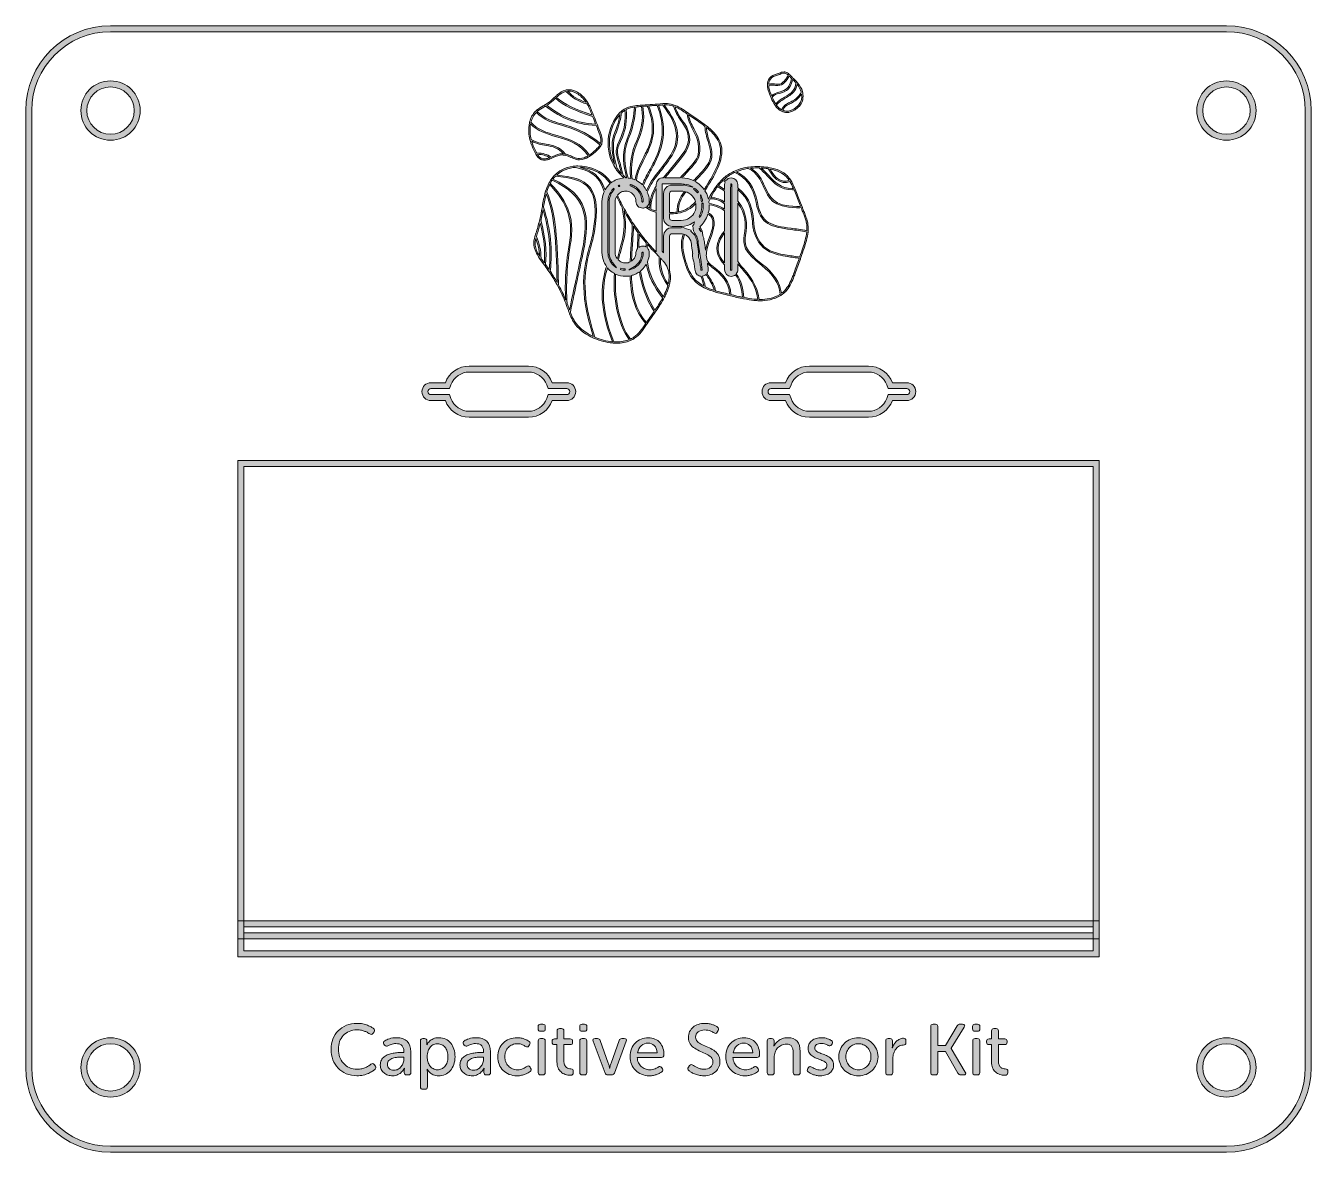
# Model space of a CAD drawing. Header units: inches. Extents: x 2.1 to 77.9, y -73.2 to -6.8.
import ezdxf

# ---------------------------------------------------------------- set-up
doc = ezdxf.new("R2010")
doc.units = ezdxf.units.IN
doc.header["$MEASUREMENT"] = 0
doc.layers.add('Calque 1', color=7, linetype='Continuous')

# ---------------------------------------------------------------- blocks, each defined once
blk = doc.blocks.new('block 2')
at = {"layer": 'Calque 1'}
h = blk.add_hatch(color=7, dxfattribs=at)
h.dxf.hatch_style = 2
h.paths.add_polyline_path([(65.382, -32.43), (14.618, -32.43), (14.618, -60.607), (65.382, -60.607)])
h.paths.add_polyline_path([(65.029, -32.782), (65.029, -60.254), (14.971, -60.254), (14.971, -32.782)])
at = {"layer": 'Calque 1', "lineweight": 0}
for points in [[(65.382, -32.43), (14.618, -32.43), (14.618, -60.607), (65.382, -60.607), (65.382, -32.43), (65.382, -32.43)], [(65.029, -32.782), (65.029, -60.254), (14.971, -60.254), (14.971, -32.782), (65.029, -32.782)]]:
    blk.add_lwpolyline(points, dxfattribs=at)
blk = doc.blocks.new('block 3')
at = {"layer": 'Calque 1'}
h = blk.add_hatch(color=7, dxfattribs=at)
h.dxf.hatch_style = 2
edge = h.paths.add_edge_path()
edge.add_spline(control_points=[(21.632, -65.594), (21.409, -65.594), (21.204, -65.633), (21.018, -65.71), (20.831, -65.788), (20.671, -65.895), (20.537, -66.032), (20.403, -66.169), (20.299, -66.33), (20.224, -66.517), (20.149, -66.703), (20.112, -66.904), (20.112, -67.122), (20.112, -67.342), (20.148, -67.547), (20.22, -67.736), (20.292, -67.925), (20.395, -68.09), (20.529, -68.231), (20.663, -68.372), (20.824, -68.483), (21.011, -68.563), (21.199, -68.644), (21.409, -68.684), (21.64, -68.684), (21.775, -68.684), (21.9, -68.67), (22.015, -68.642), (22.129, -68.614), (22.231, -68.579), (22.319, -68.54), (22.408, -68.501), (22.485, -68.459), (22.548, -68.415), (22.612, -68.371), (22.663, -68.334), (22.703, -68.303), (22.77, -68.244), (22.777, -68.179), (22.724, -68.108), (22.724, -68.108), (22.66, -68.024), (22.66, -68.024), (22.631, -67.985), (22.599, -67.966), (22.563, -67.966), (22.533, -67.966), (22.5, -67.98), (22.465, -68.007), (22.432, -68.032), (22.389, -68.062), (22.339, -68.095), (22.288, -68.13), (22.228, -68.161), (22.159, -68.191), (22.09, -68.22), (22.013, -68.246), (21.928, -68.267), (21.843, -68.288), (21.752, -68.299), (21.653, -68.299), (21.481, -68.299), (21.326, -68.267), (21.189, -68.204), (21.052, -68.14), (20.936, -68.055), (20.84, -67.947), (20.744, -67.84), (20.671, -67.715), (20.62, -67.571), (20.569, -67.427), (20.544, -67.276), (20.544, -67.118), (20.544, -66.96), (20.568, -66.811), (20.618, -66.673), (20.667, -66.535), (20.74, -66.414), (20.836, -66.311), (20.932, -66.208), (21.047, -66.127), (21.183, -66.068), (21.318, -66.008), (21.474, -65.979), (21.649, -65.979), (21.739, -65.979), (21.823, -65.987), (21.9, -66.004), (21.978, -66.021), (22.049, -66.042), (22.112, -66.066), (22.176, -66.09), (22.231, -66.116), (22.279, -66.144), (22.327, -66.172), (22.367, -66.196), (22.398, -66.216), (22.431, -66.237), (22.462, -66.247), (22.49, -66.247), (22.53, -66.247), (22.564, -66.225), (22.593, -66.182), (22.593, -66.182), (22.648, -66.097), (22.648, -66.097), (22.696, -66.018), (22.687, -65.954), (22.622, -65.903), (22.585, -65.874), (22.537, -65.843), (22.476, -65.808), (22.416, -65.772), (22.344, -65.739), (22.263, -65.708), (22.181, -65.677), (22.087, -65.65), (21.981, -65.628), (21.875, -65.605), (21.759, -65.594), (21.632, -65.594), (21.632, -65.594), (21.632, -65.594), (21.632, -65.594)], knot_values=[0, 0, 0, 0, 1, 1, 1, 2, 2, 2, 3, 3, 3, 4, 4, 4, 5, 5, 5, 6, 6, 6, 7, 7, 7, 8, 8, 8, 9, 9, 9, 10, 10, 10, 11, 11, 11, 12, 12, 12, 13, 13, 13, 14, 14, 14, 15, 15, 15, 16, 16, 16, 17, 17, 17, 18, 18, 18, 19, 19, 19, 20, 20, 20, 21, 21, 21, 22, 22, 22, 23, 23, 23, 24, 24, 24, 25, 25, 25, 26, 26, 26, 27, 27, 27, 28, 28, 28, 29, 29, 29, 30, 30, 30, 31, 31, 31, 32, 32, 32, 33, 33, 33, 34, 34, 34, 35, 35, 35, 36, 36, 36, 37, 37, 37, 38, 38, 38, 39, 39, 39, 40, 40, 40, 41, 41, 41, 41], degree=3, periodic=1)
at = {"layer": 'Calque 1', "lineweight": 0}
blk.add_open_spline([(21.632, -65.594), (21.409, -65.594), (21.204, -65.633), (21.018, -65.71), (20.831, -65.788), (20.671, -65.895), (20.537, -66.032), (20.403, -66.169), (20.299, -66.33), (20.224, -66.517), (20.149, -66.703), (20.112, -66.904), (20.112, -67.122), (20.112, -67.342), (20.148, -67.547), (20.22, -67.736), (20.292, -67.925), (20.395, -68.09), (20.529, -68.231), (20.663, -68.372), (20.824, -68.483), (21.011, -68.563), (21.199, -68.644), (21.409, -68.684), (21.64, -68.684), (21.775, -68.684), (21.9, -68.67), (22.015, -68.642), (22.129, -68.614), (22.231, -68.579), (22.319, -68.54), (22.408, -68.501), (22.485, -68.459), (22.548, -68.415), (22.612, -68.371), (22.663, -68.334), (22.703, -68.303), (22.77, -68.244), (22.777, -68.179), (22.724, -68.108), (22.724, -68.108), (22.66, -68.024), (22.66, -68.024), (22.631, -67.985), (22.599, -67.966), (22.563, -67.966), (22.533, -67.966), (22.5, -67.98), (22.465, -68.007), (22.432, -68.032), (22.389, -68.062), (22.339, -68.095), (22.288, -68.13), (22.228, -68.161), (22.159, -68.191), (22.09, -68.22), (22.013, -68.246), (21.928, -68.267), (21.843, -68.288), (21.752, -68.299), (21.653, -68.299), (21.481, -68.299), (21.326, -68.267), (21.189, -68.204), (21.052, -68.14), (20.936, -68.055), (20.84, -67.947), (20.744, -67.84), (20.671, -67.715), (20.62, -67.571), (20.569, -67.427), (20.544, -67.276), (20.544, -67.118), (20.544, -66.96), (20.568, -66.811), (20.618, -66.673), (20.667, -66.535), (20.74, -66.414), (20.836, -66.311), (20.932, -66.208), (21.047, -66.127), (21.183, -66.068), (21.318, -66.008), (21.474, -65.979), (21.649, -65.979), (21.739, -65.979), (21.823, -65.987), (21.9, -66.004), (21.978, -66.021), (22.049, -66.042), (22.112, -66.066), (22.176, -66.09), (22.231, -66.116), (22.279, -66.144), (22.327, -66.172), (22.367, -66.196), (22.398, -66.216), (22.431, -66.237), (22.462, -66.247), (22.49, -66.247), (22.53, -66.247), (22.564, -66.225), (22.593, -66.182), (22.593, -66.182), (22.648, -66.097), (22.648, -66.097), (22.696, -66.018), (22.687, -65.954), (22.622, -65.903), (22.585, -65.874), (22.537, -65.843), (22.476, -65.808), (22.416, -65.772), (22.344, -65.739), (22.263, -65.708), (22.181, -65.677), (22.087, -65.65), (21.981, -65.628), (21.875, -65.605), (21.759, -65.594), (21.632, -65.594), (21.632, -65.594), (21.632, -65.594), (21.632, -65.594)], degree=3, knots=[0, 0, 0, 0, 1, 1, 1, 2, 2, 2, 3, 3, 3, 4, 4, 4, 5, 5, 5, 6, 6, 6, 7, 7, 7, 8, 8, 8, 9, 9, 9, 10, 10, 10, 11, 11, 11, 12, 12, 12, 13, 13, 13, 14, 14, 14, 15, 15, 15, 16, 16, 16, 17, 17, 17, 18, 18, 18, 19, 19, 19, 20, 20, 20, 21, 21, 21, 22, 22, 22, 23, 23, 23, 24, 24, 24, 25, 25, 25, 26, 26, 26, 27, 27, 27, 28, 28, 28, 29, 29, 29, 30, 30, 30, 31, 31, 31, 32, 32, 32, 33, 33, 33, 34, 34, 34, 35, 35, 35, 36, 36, 36, 37, 37, 37, 38, 38, 38, 39, 39, 39, 40, 40, 40, 41, 41, 41, 41], dxfattribs=at)
blk = doc.blocks.new('block 4')
at = {"layer": 'Calque 1'}
h = blk.add_hatch(color=7, dxfattribs=at)
h.dxf.hatch_style = 2
edge = h.paths.add_edge_path()
edge.add_spline(control_points=[(23.972, -66.44), (23.809, -66.44), (23.668, -66.461), (23.551, -66.504), (23.434, -66.546), (23.343, -66.586), (23.278, -66.622), (23.202, -66.665), (23.187, -66.728), (23.232, -66.813), (23.232, -66.813), (23.265, -66.872), (23.265, -66.872), (23.295, -66.92), (23.332, -66.944), (23.377, -66.944), (23.401, -66.944), (23.427, -66.937), (23.456, -66.923), (23.504, -66.895), (23.57, -66.865), (23.653, -66.834), (23.736, -66.803), (23.831, -66.787), (23.939, -66.787), (24.003, -66.787), (24.064, -66.795), (24.121, -66.811), (24.177, -66.826), (24.227, -66.852), (24.269, -66.889), (24.311, -66.926), (24.344, -66.974), (24.368, -67.035), (24.392, -67.096), (24.404, -67.17), (24.404, -67.257), (24.404, -67.257), (24.404, -67.312), (24.404, -67.312), (24.404, -67.312), (24.294, -67.312), (24.294, -67.312), (24.221, -67.312), (24.138, -67.315), (24.046, -67.321), (23.955, -67.326), (23.861, -67.338), (23.765, -67.355), (23.669, -67.372), (23.577, -67.397), (23.488, -67.431), (23.399, -67.465), (23.319, -67.509), (23.249, -67.562), (23.178, -67.616), (23.122, -67.683), (23.079, -67.763), (23.037, -67.844), (23.016, -67.939), (23.016, -68.049), (23.016, -68.151), (23.036, -68.24), (23.075, -68.318), (23.115, -68.395), (23.168, -68.462), (23.234, -68.517), (23.3, -68.572), (23.377, -68.614), (23.465, -68.642), (23.552, -68.67), (23.642, -68.684), (23.735, -68.684), (23.862, -68.684), (23.97, -68.661), (24.057, -68.614), (24.145, -68.568), (24.217, -68.516), (24.273, -68.46), (24.338, -68.395), (24.392, -68.32), (24.434, -68.235), (24.434, -68.235), (24.442, -68.235), (24.442, -68.235), (24.44, -68.247), (24.437, -68.258), (24.434, -68.269), (24.431, -68.28), (24.43, -68.295), (24.43, -68.311), (24.43, -68.328), (24.43, -68.347), (24.43, -68.367), (24.43, -68.367), (24.43, -68.493), (24.43, -68.493), (24.43, -68.587), (24.476, -68.633), (24.569, -68.633), (24.569, -68.633), (24.675, -68.633), (24.675, -68.633), (24.769, -68.633), (24.815, -68.587), (24.815, -68.493), (24.815, -68.493), (24.815, -67.279), (24.815, -67.279), (24.815, -67.005), (24.742, -66.797), (24.595, -66.654), (24.448, -66.512), (24.241, -66.44), (23.972, -66.44), (23.972, -66.44), (23.972, -66.44), (23.972, -66.44)], knot_values=[0, 0, 0, 0, 1, 1, 1, 2, 2, 2, 3, 3, 3, 4, 4, 4, 5, 5, 5, 6, 6, 6, 7, 7, 7, 8, 8, 8, 9, 9, 9, 10, 10, 10, 11, 11, 11, 12, 12, 12, 13, 13, 13, 14, 14, 14, 15, 15, 15, 16, 16, 16, 17, 17, 17, 18, 18, 18, 19, 19, 19, 20, 20, 20, 21, 21, 21, 22, 22, 22, 23, 23, 23, 24, 24, 24, 25, 25, 25, 26, 26, 26, 27, 27, 27, 28, 28, 28, 29, 29, 29, 30, 30, 30, 31, 31, 31, 32, 32, 32, 33, 33, 33, 34, 34, 34, 35, 35, 35, 36, 36, 36, 37, 37, 37, 38, 38, 38, 39, 39, 39, 39], degree=3, periodic=1)
edge = h.paths.add_edge_path()
edge.add_spline(control_points=[(23.829, -68.358), (23.696, -68.358), (23.596, -68.322), (23.53, -68.25), (23.464, -68.178), (23.431, -68.1), (23.431, -68.015), (23.431, -67.914), (23.462, -67.834), (23.524, -67.776), (23.586, -67.718), (23.662, -67.675), (23.752, -67.647), (23.843, -67.619), (23.937, -67.601), (24.036, -67.594), (24.135, -67.587), (24.222, -67.583), (24.299, -67.583), (24.299, -67.583), (24.409, -67.583), (24.409, -67.583), (24.409, -67.583), (24.409, -67.676), (24.409, -67.676), (24.409, -67.755), (24.395, -67.835), (24.368, -67.916), (24.341, -67.996), (24.303, -68.07), (24.254, -68.136), (24.205, -68.202), (24.144, -68.256), (24.072, -68.297), (24, -68.338), (23.919, -68.358), (23.829, -68.358), (23.829, -68.358), (23.829, -68.358), (23.829, -68.358)], knot_values=[0, 0, 0, 0, 1, 1, 1, 2, 2, 2, 3, 3, 3, 4, 4, 4, 5, 5, 5, 6, 6, 6, 7, 7, 7, 8, 8, 8, 9, 9, 9, 10, 10, 10, 11, 11, 11, 12, 12, 12, 13, 13, 13, 13], degree=3, periodic=1)
at = {"layer": 'Calque 1', "lineweight": 0}
for points, knots in [([(23.972, -66.44), (23.809, -66.44), (23.668, -66.461), (23.551, -66.504), (23.434, -66.546), (23.343, -66.586), (23.278, -66.622), (23.202, -66.665), (23.187, -66.728), (23.232, -66.813), (23.232, -66.813), (23.265, -66.872), (23.265, -66.872), (23.295, -66.92), (23.332, -66.944), (23.377, -66.944), (23.401, -66.944), (23.427, -66.937), (23.456, -66.923), (23.504, -66.895), (23.57, -66.865), (23.653, -66.834), (23.736, -66.803), (23.831, -66.787), (23.939, -66.787), (24.003, -66.787), (24.064, -66.795), (24.121, -66.811), (24.177, -66.826), (24.227, -66.852), (24.269, -66.889), (24.311, -66.926), (24.344, -66.974), (24.368, -67.035), (24.392, -67.096), (24.404, -67.17), (24.404, -67.257), (24.404, -67.257), (24.404, -67.312), (24.404, -67.312), (24.404, -67.312), (24.294, -67.312), (24.294, -67.312), (24.221, -67.312), (24.138, -67.315), (24.046, -67.321), (23.955, -67.326), (23.861, -67.338), (23.765, -67.355), (23.669, -67.372), (23.577, -67.397), (23.488, -67.431), (23.399, -67.465), (23.319, -67.509), (23.249, -67.562), (23.178, -67.616), (23.122, -67.683), (23.079, -67.763), (23.037, -67.844), (23.016, -67.939), (23.016, -68.049), (23.016, -68.151), (23.036, -68.24), (23.075, -68.318), (23.115, -68.395), (23.168, -68.462), (23.234, -68.517), (23.3, -68.572), (23.377, -68.614), (23.465, -68.642), (23.552, -68.67), (23.642, -68.684), (23.735, -68.684), (23.862, -68.684), (23.97, -68.661), (24.057, -68.614), (24.145, -68.568), (24.217, -68.516), (24.273, -68.46), (24.338, -68.395), (24.392, -68.32), (24.434, -68.235), (24.434, -68.235), (24.442, -68.235), (24.442, -68.235), (24.44, -68.247), (24.437, -68.258), (24.434, -68.269), (24.431, -68.28), (24.43, -68.295), (24.43, -68.311), (24.43, -68.328), (24.43, -68.347), (24.43, -68.367), (24.43, -68.367), (24.43, -68.493), (24.43, -68.493), (24.43, -68.587), (24.476, -68.633), (24.569, -68.633), (24.569, -68.633), (24.675, -68.633), (24.675, -68.633), (24.769, -68.633), (24.815, -68.587), (24.815, -68.493), (24.815, -68.493), (24.815, -67.279), (24.815, -67.279), (24.815, -67.005), (24.742, -66.797), (24.595, -66.654), (24.448, -66.512), (24.241, -66.44), (23.972, -66.44), (23.972, -66.44), (23.972, -66.44), (23.972, -66.44)], [0, 0, 0, 0, 1, 1, 1, 2, 2, 2, 3, 3, 3, 4, 4, 4, 5, 5, 5, 6, 6, 6, 7, 7, 7, 8, 8, 8, 9, 9, 9, 10, 10, 10, 11, 11, 11, 12, 12, 12, 13, 13, 13, 14, 14, 14, 15, 15, 15, 16, 16, 16, 17, 17, 17, 18, 18, 18, 19, 19, 19, 20, 20, 20, 21, 21, 21, 22, 22, 22, 23, 23, 23, 24, 24, 24, 25, 25, 25, 26, 26, 26, 27, 27, 27, 28, 28, 28, 29, 29, 29, 30, 30, 30, 31, 31, 31, 32, 32, 32, 33, 33, 33, 34, 34, 34, 35, 35, 35, 36, 36, 36, 37, 37, 37, 38, 38, 38, 39, 39, 39, 39]), ([(23.829, -68.358), (23.696, -68.358), (23.596, -68.322), (23.53, -68.25), (23.464, -68.178), (23.431, -68.1), (23.431, -68.015), (23.431, -67.914), (23.462, -67.834), (23.524, -67.776), (23.586, -67.718), (23.662, -67.675), (23.752, -67.647), (23.843, -67.619), (23.937, -67.601), (24.036, -67.594), (24.135, -67.587), (24.222, -67.583), (24.299, -67.583), (24.299, -67.583), (24.409, -67.583), (24.409, -67.583), (24.409, -67.583), (24.409, -67.676), (24.409, -67.676), (24.409, -67.755), (24.395, -67.835), (24.368, -67.916), (24.341, -67.996), (24.303, -68.07), (24.254, -68.136), (24.205, -68.202), (24.144, -68.256), (24.072, -68.297), (24, -68.338), (23.919, -68.358), (23.829, -68.358), (23.829, -68.358), (23.829, -68.358), (23.829, -68.358)], [0, 0, 0, 0, 1, 1, 1, 2, 2, 2, 3, 3, 3, 4, 4, 4, 5, 5, 5, 6, 6, 6, 7, 7, 7, 8, 8, 8, 9, 9, 9, 10, 10, 10, 11, 11, 11, 12, 12, 12, 13, 13, 13, 13])]:
    blk.add_open_spline(points, degree=3, knots=knots, dxfattribs=at)
blk = doc.blocks.new('block 5')
at = {"layer": 'Calque 1'}
h = blk.add_hatch(color=7, dxfattribs=at)
h.dxf.hatch_style = 2
edge = h.paths.add_edge_path()
edge.add_spline(control_points=[(26.479, -66.44), (26.343, -66.44), (26.23, -66.462), (26.138, -66.506), (26.046, -66.55), (25.972, -66.597), (25.916, -66.648), (25.848, -66.707), (25.795, -66.775), (25.759, -66.851), (25.759, -66.851), (25.751, -66.851), (25.751, -66.851), (25.751, -66.84), (25.752, -66.828), (25.755, -66.817), (25.755, -66.806), (25.756, -66.794), (25.757, -66.781), (25.758, -66.768), (25.759, -66.754), (25.759, -66.737), (25.759, -66.737), (25.759, -66.61), (25.759, -66.61), (25.759, -66.531), (25.712, -66.491), (25.619, -66.491), (25.619, -66.491), (25.522, -66.491), (25.522, -66.491), (25.429, -66.491), (25.382, -66.538), (25.382, -66.631), (25.382, -66.631), (25.382, -69.34), (25.382, -69.34), (25.382, -69.433), (25.429, -69.48), (25.522, -69.48), (25.522, -69.48), (25.653, -69.48), (25.653, -69.48), (25.743, -69.48), (25.789, -69.433), (25.789, -69.34), (25.789, -69.34), (25.789, -68.489), (25.789, -68.489), (25.789, -68.461), (25.788, -68.436), (25.787, -68.413), (25.785, -68.391), (25.783, -68.371), (25.78, -68.354), (25.777, -68.334), (25.776, -68.317), (25.776, -68.303), (25.776, -68.303), (25.784, -68.303), (25.784, -68.303), (25.821, -68.377), (25.871, -68.44), (25.933, -68.493), (25.986, -68.542), (26.055, -68.585), (26.138, -68.625), (26.221, -68.664), (26.325, -68.684), (26.449, -68.684), (26.587, -68.684), (26.716, -68.657), (26.834, -68.604), (26.953, -68.55), (27.056, -68.474), (27.143, -68.377), (27.231, -68.28), (27.299, -68.162), (27.346, -68.024), (27.394, -67.885), (27.418, -67.732), (27.418, -67.562), (27.418, -67.396), (27.396, -67.244), (27.353, -67.107), (27.309, -66.97), (27.246, -66.852), (27.165, -66.754), (27.083, -66.655), (26.984, -66.578), (26.868, -66.523), (26.753, -66.468), (26.623, -66.44), (26.479, -66.44), (26.479, -66.44), (26.479, -66.44), (26.479, -66.44)], knot_values=[0, 0, 0, 0, 1, 1, 1, 2, 2, 2, 3, 3, 3, 4, 4, 4, 5, 5, 5, 6, 6, 6, 7, 7, 7, 8, 8, 8, 9, 9, 9, 10, 10, 10, 11, 11, 11, 12, 12, 12, 13, 13, 13, 14, 14, 14, 15, 15, 15, 16, 16, 16, 17, 17, 17, 18, 18, 18, 19, 19, 19, 20, 20, 20, 21, 21, 21, 22, 22, 22, 23, 23, 23, 24, 24, 24, 25, 25, 25, 26, 26, 26, 27, 27, 27, 28, 28, 28, 29, 29, 29, 30, 30, 30, 31, 31, 31, 32, 32, 32, 32], degree=3, periodic=1)
edge = h.paths.add_edge_path()
edge.add_spline(control_points=[(26.386, -68.328), (26.287, -68.328), (26.2, -68.307), (26.125, -68.263), (26.05, -68.219), (25.988, -68.162), (25.937, -68.091), (25.886, -68.021), (25.847, -67.94), (25.82, -67.85), (25.793, -67.76), (25.78, -67.666), (25.78, -67.571), (25.78, -67.435), (25.797, -67.319), (25.831, -67.221), (25.865, -67.124), (25.911, -67.044), (25.968, -66.982), (26.026, -66.92), (26.092, -66.874), (26.166, -66.844), (26.239, -66.815), (26.316, -66.8), (26.398, -66.8), (26.486, -66.8), (26.567, -66.819), (26.642, -66.855), (26.716, -66.892), (26.781, -66.943), (26.834, -67.01), (26.888, -67.076), (26.93, -67.157), (26.959, -67.251), (26.989, -67.346), (27.004, -67.451), (27.004, -67.566), (27.004, -67.688), (26.987, -67.796), (26.955, -67.89), (26.922, -67.985), (26.878, -68.064), (26.821, -68.13), (26.765, -68.194), (26.699, -68.244), (26.625, -68.278), (26.55, -68.311), (26.47, -68.328), (26.386, -68.328), (26.386, -68.328), (26.386, -68.328), (26.386, -68.328)], knot_values=[0, 0, 0, 0, 1, 1, 1, 2, 2, 2, 3, 3, 3, 4, 4, 4, 5, 5, 5, 6, 6, 6, 7, 7, 7, 8, 8, 8, 9, 9, 9, 10, 10, 10, 11, 11, 11, 12, 12, 12, 13, 13, 13, 14, 14, 14, 15, 15, 15, 16, 16, 16, 17, 17, 17, 17], degree=3, periodic=1)
at = {"layer": 'Calque 1', "lineweight": 0}
for points, knots in [([(26.479, -66.44), (26.343, -66.44), (26.23, -66.462), (26.138, -66.506), (26.046, -66.55), (25.972, -66.597), (25.916, -66.648), (25.848, -66.707), (25.795, -66.775), (25.759, -66.851), (25.759, -66.851), (25.751, -66.851), (25.751, -66.851), (25.751, -66.84), (25.752, -66.828), (25.755, -66.817), (25.755, -66.806), (25.756, -66.794), (25.757, -66.781), (25.758, -66.768), (25.759, -66.754), (25.759, -66.737), (25.759, -66.737), (25.759, -66.61), (25.759, -66.61), (25.759, -66.531), (25.712, -66.491), (25.619, -66.491), (25.619, -66.491), (25.522, -66.491), (25.522, -66.491), (25.429, -66.491), (25.382, -66.538), (25.382, -66.631), (25.382, -66.631), (25.382, -69.34), (25.382, -69.34), (25.382, -69.433), (25.429, -69.48), (25.522, -69.48), (25.522, -69.48), (25.653, -69.48), (25.653, -69.48), (25.743, -69.48), (25.789, -69.433), (25.789, -69.34), (25.789, -69.34), (25.789, -68.489), (25.789, -68.489), (25.789, -68.461), (25.788, -68.436), (25.787, -68.413), (25.785, -68.391), (25.783, -68.371), (25.78, -68.354), (25.777, -68.334), (25.776, -68.317), (25.776, -68.303), (25.776, -68.303), (25.784, -68.303), (25.784, -68.303), (25.821, -68.377), (25.871, -68.44), (25.933, -68.493), (25.986, -68.542), (26.055, -68.585), (26.138, -68.625), (26.221, -68.664), (26.325, -68.684), (26.449, -68.684), (26.587, -68.684), (26.716, -68.657), (26.834, -68.604), (26.953, -68.55), (27.056, -68.474), (27.143, -68.377), (27.231, -68.28), (27.299, -68.162), (27.346, -68.024), (27.394, -67.885), (27.418, -67.732), (27.418, -67.562), (27.418, -67.396), (27.396, -67.244), (27.353, -67.107), (27.309, -66.97), (27.246, -66.852), (27.165, -66.754), (27.083, -66.655), (26.984, -66.578), (26.868, -66.523), (26.753, -66.468), (26.623, -66.44), (26.479, -66.44), (26.479, -66.44), (26.479, -66.44), (26.479, -66.44)], [0, 0, 0, 0, 1, 1, 1, 2, 2, 2, 3, 3, 3, 4, 4, 4, 5, 5, 5, 6, 6, 6, 7, 7, 7, 8, 8, 8, 9, 9, 9, 10, 10, 10, 11, 11, 11, 12, 12, 12, 13, 13, 13, 14, 14, 14, 15, 15, 15, 16, 16, 16, 17, 17, 17, 18, 18, 18, 19, 19, 19, 20, 20, 20, 21, 21, 21, 22, 22, 22, 23, 23, 23, 24, 24, 24, 25, 25, 25, 26, 26, 26, 27, 27, 27, 28, 28, 28, 29, 29, 29, 30, 30, 30, 31, 31, 31, 32, 32, 32, 32]), ([(26.386, -68.328), (26.287, -68.328), (26.2, -68.307), (26.125, -68.263), (26.05, -68.219), (25.988, -68.162), (25.937, -68.091), (25.886, -68.021), (25.847, -67.94), (25.82, -67.85), (25.793, -67.76), (25.78, -67.666), (25.78, -67.571), (25.78, -67.435), (25.797, -67.319), (25.831, -67.221), (25.865, -67.124), (25.911, -67.044), (25.968, -66.982), (26.026, -66.92), (26.092, -66.874), (26.166, -66.844), (26.239, -66.815), (26.316, -66.8), (26.398, -66.8), (26.486, -66.8), (26.567, -66.819), (26.642, -66.855), (26.716, -66.892), (26.781, -66.943), (26.834, -67.01), (26.888, -67.076), (26.93, -67.157), (26.959, -67.251), (26.989, -67.346), (27.004, -67.451), (27.004, -67.566), (27.004, -67.688), (26.987, -67.796), (26.955, -67.89), (26.922, -67.985), (26.878, -68.064), (26.821, -68.13), (26.765, -68.194), (26.699, -68.244), (26.625, -68.278), (26.55, -68.311), (26.47, -68.328), (26.386, -68.328), (26.386, -68.328), (26.386, -68.328), (26.386, -68.328)], [0, 0, 0, 0, 1, 1, 1, 2, 2, 2, 3, 3, 3, 4, 4, 4, 5, 5, 5, 6, 6, 6, 7, 7, 7, 8, 8, 8, 9, 9, 9, 10, 10, 10, 11, 11, 11, 12, 12, 12, 13, 13, 13, 14, 14, 14, 15, 15, 15, 16, 16, 16, 17, 17, 17, 17])]:
    blk.add_open_spline(points, degree=3, knots=knots, dxfattribs=at)
blk = doc.blocks.new('block 6')
at = {"layer": 'Calque 1'}
h = blk.add_hatch(color=7, dxfattribs=at)
h.dxf.hatch_style = 2
edge = h.paths.add_edge_path()
edge.add_spline(control_points=[(28.667, -66.44), (28.504, -66.44), (28.363, -66.461), (28.246, -66.504), (28.129, -66.546), (28.038, -66.586), (27.973, -66.622), (27.897, -66.665), (27.882, -66.728), (27.927, -66.813), (27.927, -66.813), (27.96, -66.872), (27.96, -66.872), (27.99, -66.92), (28.027, -66.944), (28.072, -66.944), (28.096, -66.944), (28.122, -66.937), (28.151, -66.923), (28.199, -66.895), (28.265, -66.865), (28.348, -66.834), (28.431, -66.803), (28.526, -66.787), (28.634, -66.787), (28.698, -66.787), (28.759, -66.795), (28.816, -66.811), (28.872, -66.826), (28.922, -66.852), (28.964, -66.889), (29.006, -66.926), (29.039, -66.974), (29.063, -67.035), (29.087, -67.096), (29.099, -67.17), (29.099, -67.257), (29.099, -67.257), (29.099, -67.312), (29.099, -67.312), (29.099, -67.312), (28.989, -67.312), (28.989, -67.312), (28.916, -67.312), (28.833, -67.315), (28.741, -67.321), (28.65, -67.326), (28.556, -67.338), (28.46, -67.355), (28.364, -67.372), (28.272, -67.397), (28.183, -67.431), (28.094, -67.465), (28.014, -67.509), (27.944, -67.562), (27.873, -67.616), (27.817, -67.683), (27.774, -67.763), (27.732, -67.844), (27.711, -67.939), (27.711, -68.049), (27.711, -68.151), (27.731, -68.24), (27.77, -68.318), (27.809, -68.395), (27.863, -68.462), (27.929, -68.517), (27.995, -68.572), (28.072, -68.614), (28.16, -68.642), (28.247, -68.67), (28.337, -68.684), (28.43, -68.684), (28.557, -68.684), (28.665, -68.661), (28.752, -68.614), (28.84, -68.568), (28.912, -68.516), (28.968, -68.46), (29.033, -68.395), (29.087, -68.32), (29.129, -68.235), (29.129, -68.235), (29.137, -68.235), (29.137, -68.235), (29.134, -68.247), (29.132, -68.258), (29.129, -68.269), (29.126, -68.28), (29.125, -68.295), (29.125, -68.311), (29.125, -68.328), (29.125, -68.347), (29.125, -68.367), (29.125, -68.367), (29.125, -68.493), (29.125, -68.493), (29.125, -68.587), (29.171, -68.633), (29.264, -68.633), (29.264, -68.633), (29.37, -68.633), (29.37, -68.633), (29.463, -68.633), (29.51, -68.587), (29.51, -68.493), (29.51, -68.493), (29.51, -67.279), (29.51, -67.279), (29.51, -67.005), (29.437, -66.797), (29.29, -66.654), (29.143, -66.512), (28.936, -66.44), (28.667, -66.44), (28.667, -66.44), (28.667, -66.44), (28.667, -66.44)], knot_values=[0, 0, 0, 0, 1, 1, 1, 2, 2, 2, 3, 3, 3, 4, 4, 4, 5, 5, 5, 6, 6, 6, 7, 7, 7, 8, 8, 8, 9, 9, 9, 10, 10, 10, 11, 11, 11, 12, 12, 12, 13, 13, 13, 14, 14, 14, 15, 15, 15, 16, 16, 16, 17, 17, 17, 18, 18, 18, 19, 19, 19, 20, 20, 20, 21, 21, 21, 22, 22, 22, 23, 23, 23, 24, 24, 24, 25, 25, 25, 26, 26, 26, 27, 27, 27, 28, 28, 28, 29, 29, 29, 30, 30, 30, 31, 31, 31, 32, 32, 32, 33, 33, 33, 34, 34, 34, 35, 35, 35, 36, 36, 36, 37, 37, 37, 38, 38, 38, 39, 39, 39, 39], degree=3, periodic=1)
edge = h.paths.add_edge_path()
edge.add_spline(control_points=[(28.524, -68.358), (28.391, -68.358), (28.291, -68.322), (28.225, -68.25), (28.159, -68.178), (28.126, -68.1), (28.126, -68.015), (28.126, -67.914), (28.157, -67.834), (28.219, -67.776), (28.281, -67.718), (28.357, -67.675), (28.447, -67.647), (28.538, -67.619), (28.632, -67.601), (28.731, -67.594), (28.83, -67.587), (28.917, -67.583), (28.994, -67.583), (28.994, -67.583), (29.103, -67.583), (29.103, -67.583), (29.103, -67.583), (29.103, -67.676), (29.103, -67.676), (29.103, -67.755), (29.09, -67.835), (29.063, -67.916), (29.036, -67.996), (28.998, -68.07), (28.949, -68.136), (28.9, -68.202), (28.839, -68.256), (28.767, -68.297), (28.695, -68.338), (28.614, -68.358), (28.524, -68.358), (28.524, -68.358), (28.524, -68.358), (28.524, -68.358)], knot_values=[0, 0, 0, 0, 1, 1, 1, 2, 2, 2, 3, 3, 3, 4, 4, 4, 5, 5, 5, 6, 6, 6, 7, 7, 7, 8, 8, 8, 9, 9, 9, 10, 10, 10, 11, 11, 11, 12, 12, 12, 13, 13, 13, 13], degree=3, periodic=1)
at = {"layer": 'Calque 1', "lineweight": 0}
for points, knots in [([(28.667, -66.44), (28.504, -66.44), (28.363, -66.461), (28.246, -66.504), (28.129, -66.546), (28.038, -66.586), (27.973, -66.622), (27.897, -66.665), (27.882, -66.728), (27.927, -66.813), (27.927, -66.813), (27.96, -66.872), (27.96, -66.872), (27.99, -66.92), (28.027, -66.944), (28.072, -66.944), (28.096, -66.944), (28.122, -66.937), (28.151, -66.923), (28.199, -66.895), (28.265, -66.865), (28.348, -66.834), (28.431, -66.803), (28.526, -66.787), (28.634, -66.787), (28.698, -66.787), (28.759, -66.795), (28.816, -66.811), (28.872, -66.826), (28.922, -66.852), (28.964, -66.889), (29.006, -66.926), (29.039, -66.974), (29.063, -67.035), (29.087, -67.096), (29.099, -67.17), (29.099, -67.257), (29.099, -67.257), (29.099, -67.312), (29.099, -67.312), (29.099, -67.312), (28.989, -67.312), (28.989, -67.312), (28.916, -67.312), (28.833, -67.315), (28.741, -67.321), (28.65, -67.326), (28.556, -67.338), (28.46, -67.355), (28.364, -67.372), (28.272, -67.397), (28.183, -67.431), (28.094, -67.465), (28.014, -67.509), (27.944, -67.562), (27.873, -67.616), (27.817, -67.683), (27.774, -67.763), (27.732, -67.844), (27.711, -67.939), (27.711, -68.049), (27.711, -68.151), (27.731, -68.24), (27.77, -68.318), (27.809, -68.395), (27.863, -68.462), (27.929, -68.517), (27.995, -68.572), (28.072, -68.614), (28.16, -68.642), (28.247, -68.67), (28.337, -68.684), (28.43, -68.684), (28.557, -68.684), (28.665, -68.661), (28.752, -68.614), (28.84, -68.568), (28.912, -68.516), (28.968, -68.46), (29.033, -68.395), (29.087, -68.32), (29.129, -68.235), (29.129, -68.235), (29.137, -68.235), (29.137, -68.235), (29.134, -68.247), (29.132, -68.258), (29.129, -68.269), (29.126, -68.28), (29.125, -68.295), (29.125, -68.311), (29.125, -68.328), (29.125, -68.347), (29.125, -68.367), (29.125, -68.367), (29.125, -68.493), (29.125, -68.493), (29.125, -68.587), (29.171, -68.633), (29.264, -68.633), (29.264, -68.633), (29.37, -68.633), (29.37, -68.633), (29.463, -68.633), (29.51, -68.587), (29.51, -68.493), (29.51, -68.493), (29.51, -67.279), (29.51, -67.279), (29.51, -67.005), (29.437, -66.797), (29.29, -66.654), (29.143, -66.512), (28.936, -66.44), (28.667, -66.44), (28.667, -66.44), (28.667, -66.44), (28.667, -66.44)], [0, 0, 0, 0, 1, 1, 1, 2, 2, 2, 3, 3, 3, 4, 4, 4, 5, 5, 5, 6, 6, 6, 7, 7, 7, 8, 8, 8, 9, 9, 9, 10, 10, 10, 11, 11, 11, 12, 12, 12, 13, 13, 13, 14, 14, 14, 15, 15, 15, 16, 16, 16, 17, 17, 17, 18, 18, 18, 19, 19, 19, 20, 20, 20, 21, 21, 21, 22, 22, 22, 23, 23, 23, 24, 24, 24, 25, 25, 25, 26, 26, 26, 27, 27, 27, 28, 28, 28, 29, 29, 29, 30, 30, 30, 31, 31, 31, 32, 32, 32, 33, 33, 33, 34, 34, 34, 35, 35, 35, 36, 36, 36, 37, 37, 37, 38, 38, 38, 39, 39, 39, 39]), ([(28.524, -68.358), (28.391, -68.358), (28.291, -68.322), (28.225, -68.25), (28.159, -68.178), (28.126, -68.1), (28.126, -68.015), (28.126, -67.914), (28.157, -67.834), (28.219, -67.776), (28.281, -67.718), (28.357, -67.675), (28.447, -67.647), (28.538, -67.619), (28.632, -67.601), (28.731, -67.594), (28.83, -67.587), (28.917, -67.583), (28.994, -67.583), (28.994, -67.583), (29.103, -67.583), (29.103, -67.583), (29.103, -67.583), (29.103, -67.676), (29.103, -67.676), (29.103, -67.755), (29.09, -67.835), (29.063, -67.916), (29.036, -67.996), (28.998, -68.07), (28.949, -68.136), (28.9, -68.202), (28.839, -68.256), (28.767, -68.297), (28.695, -68.338), (28.614, -68.358), (28.524, -68.358), (28.524, -68.358), (28.524, -68.358), (28.524, -68.358)], [0, 0, 0, 0, 1, 1, 1, 2, 2, 2, 3, 3, 3, 4, 4, 4, 5, 5, 5, 6, 6, 6, 7, 7, 7, 8, 8, 8, 9, 9, 9, 10, 10, 10, 11, 11, 11, 12, 12, 12, 13, 13, 13, 13])]:
    blk.add_open_spline(points, degree=3, knots=knots, dxfattribs=at)
blk = doc.blocks.new('block 7')
at = {"layer": 'Calque 1'}
h = blk.add_hatch(color=7, dxfattribs=at)
h.dxf.hatch_style = 2
edge = h.paths.add_edge_path()
edge.add_spline(control_points=[(31.076, -66.44), (30.91, -66.44), (30.757, -66.469), (30.617, -66.527), (30.477, -66.585), (30.356, -66.664), (30.255, -66.764), (30.154, -66.864), (30.074, -66.983), (30.018, -67.12), (29.961, -67.257), (29.933, -67.404), (29.933, -67.562), (29.933, -67.723), (29.961, -67.872), (30.018, -68.009), (30.074, -68.146), (30.153, -68.264), (30.253, -68.364), (30.353, -68.465), (30.473, -68.543), (30.613, -68.599), (30.752, -68.656), (30.907, -68.684), (31.076, -68.684), (31.172, -68.684), (31.26, -68.675), (31.341, -68.657), (31.421, -68.638), (31.493, -68.616), (31.557, -68.589), (31.62, -68.562), (31.675, -68.534), (31.722, -68.504), (31.769, -68.474), (31.807, -68.447), (31.838, -68.422), (31.909, -68.373), (31.922, -68.311), (31.876, -68.235), (31.876, -68.235), (31.843, -68.172), (31.843, -68.172), (31.814, -68.126), (31.779, -68.103), (31.739, -68.103), (31.713, -68.103), (31.684, -68.113), (31.652, -68.134), (31.601, -68.173), (31.53, -68.216), (31.438, -68.261), (31.347, -68.306), (31.236, -68.328), (31.106, -68.328), (30.996, -68.328), (30.895, -68.309), (30.803, -68.269), (30.712, -68.23), (30.632, -68.175), (30.564, -68.106), (30.496, -68.037), (30.444, -67.956), (30.407, -67.863), (30.371, -67.77), (30.352, -67.668), (30.352, -67.558), (30.352, -67.448), (30.371, -67.346), (30.407, -67.253), (30.444, -67.16), (30.496, -67.079), (30.562, -67.012), (30.628, -66.944), (30.707, -66.891), (30.799, -66.853), (30.891, -66.815), (30.99, -66.796), (31.097, -66.796), (31.21, -66.796), (31.307, -66.815), (31.388, -66.853), (31.468, -66.891), (31.531, -66.926), (31.576, -66.957), (31.609, -66.976), (31.639, -66.986), (31.666, -66.986), (31.706, -66.986), (31.739, -66.965), (31.766, -66.923), (31.766, -66.923), (31.809, -66.859), (31.809, -66.859), (31.834, -66.823), (31.845, -66.787), (31.843, -66.754), (31.84, -66.72), (31.82, -66.692), (31.783, -66.669), (31.755, -66.646), (31.719, -66.622), (31.675, -66.595), (31.631, -66.568), (31.58, -66.543), (31.521, -66.521), (31.462, -66.498), (31.395, -66.479), (31.322, -66.463), (31.248, -66.448), (31.166, -66.44), (31.076, -66.44), (31.076, -66.44), (31.076, -66.44), (31.076, -66.44)], knot_values=[0, 0, 0, 0, 1, 1, 1, 2, 2, 2, 3, 3, 3, 4, 4, 4, 5, 5, 5, 6, 6, 6, 7, 7, 7, 8, 8, 8, 9, 9, 9, 10, 10, 10, 11, 11, 11, 12, 12, 12, 13, 13, 13, 14, 14, 14, 15, 15, 15, 16, 16, 16, 17, 17, 17, 18, 18, 18, 19, 19, 19, 20, 20, 20, 21, 21, 21, 22, 22, 22, 23, 23, 23, 24, 24, 24, 25, 25, 25, 26, 26, 26, 27, 27, 27, 28, 28, 28, 29, 29, 29, 30, 30, 30, 31, 31, 31, 32, 32, 32, 33, 33, 33, 34, 34, 34, 35, 35, 35, 36, 36, 36, 37, 37, 37, 38, 38, 38, 38], degree=3, periodic=1)
at = {"layer": 'Calque 1', "lineweight": 0}
blk.add_open_spline([(31.076, -66.44), (30.91, -66.44), (30.757, -66.469), (30.617, -66.527), (30.477, -66.585), (30.356, -66.664), (30.255, -66.764), (30.154, -66.864), (30.074, -66.983), (30.018, -67.12), (29.961, -67.257), (29.933, -67.404), (29.933, -67.562), (29.933, -67.723), (29.961, -67.872), (30.018, -68.009), (30.074, -68.146), (30.153, -68.264), (30.253, -68.364), (30.353, -68.465), (30.473, -68.543), (30.613, -68.599), (30.752, -68.656), (30.907, -68.684), (31.076, -68.684), (31.172, -68.684), (31.26, -68.675), (31.341, -68.657), (31.421, -68.638), (31.493, -68.616), (31.557, -68.589), (31.62, -68.562), (31.675, -68.534), (31.722, -68.504), (31.769, -68.474), (31.807, -68.447), (31.838, -68.422), (31.909, -68.373), (31.922, -68.311), (31.876, -68.235), (31.876, -68.235), (31.843, -68.172), (31.843, -68.172), (31.814, -68.126), (31.779, -68.103), (31.739, -68.103), (31.713, -68.103), (31.684, -68.113), (31.652, -68.134), (31.601, -68.173), (31.53, -68.216), (31.438, -68.261), (31.347, -68.306), (31.236, -68.328), (31.106, -68.328), (30.996, -68.328), (30.895, -68.309), (30.803, -68.269), (30.712, -68.23), (30.632, -68.175), (30.564, -68.106), (30.496, -68.037), (30.444, -67.956), (30.407, -67.863), (30.371, -67.77), (30.352, -67.668), (30.352, -67.558), (30.352, -67.448), (30.371, -67.346), (30.407, -67.253), (30.444, -67.16), (30.496, -67.079), (30.562, -67.012), (30.628, -66.944), (30.707, -66.891), (30.799, -66.853), (30.891, -66.815), (30.99, -66.796), (31.097, -66.796), (31.21, -66.796), (31.307, -66.815), (31.388, -66.853), (31.468, -66.891), (31.531, -66.926), (31.576, -66.957), (31.609, -66.976), (31.639, -66.986), (31.666, -66.986), (31.706, -66.986), (31.739, -66.965), (31.766, -66.923), (31.766, -66.923), (31.809, -66.859), (31.809, -66.859), (31.834, -66.823), (31.845, -66.787), (31.843, -66.754), (31.84, -66.72), (31.82, -66.692), (31.783, -66.669), (31.755, -66.646), (31.719, -66.622), (31.675, -66.595), (31.631, -66.568), (31.58, -66.543), (31.521, -66.521), (31.462, -66.498), (31.395, -66.479), (31.322, -66.463), (31.248, -66.448), (31.166, -66.44), (31.076, -66.44), (31.076, -66.44), (31.076, -66.44), (31.076, -66.44)], degree=3, knots=[0, 0, 0, 0, 1, 1, 1, 2, 2, 2, 3, 3, 3, 4, 4, 4, 5, 5, 5, 6, 6, 6, 7, 7, 7, 8, 8, 8, 9, 9, 9, 10, 10, 10, 11, 11, 11, 12, 12, 12, 13, 13, 13, 14, 14, 14, 15, 15, 15, 16, 16, 16, 17, 17, 17, 18, 18, 18, 19, 19, 19, 20, 20, 20, 21, 21, 21, 22, 22, 22, 23, 23, 23, 24, 24, 24, 25, 25, 25, 26, 26, 26, 27, 27, 27, 28, 28, 28, 29, 29, 29, 30, 30, 30, 31, 31, 31, 32, 32, 32, 33, 33, 33, 34, 34, 34, 35, 35, 35, 36, 36, 36, 37, 37, 37, 38, 38, 38, 38], dxfattribs=at)
blk = doc.blocks.new('block 8')
at = {"layer": 'Calque 1'}
h = blk.add_hatch(color=7, dxfattribs=at)
h.dxf.hatch_style = 2
edge = h.paths.add_edge_path()
edge.add_spline(control_points=[(32.6, -65.645), (32.6, -65.645), (32.456, -65.645), (32.456, -65.645), (32.363, -65.645), (32.316, -65.691), (32.316, -65.784), (32.316, -65.784), (32.316, -65.924), (32.316, -65.924), (32.316, -66.017), (32.363, -66.063), (32.456, -66.063), (32.456, -66.063), (32.6, -66.063), (32.6, -66.063), (32.693, -66.063), (32.74, -66.017), (32.74, -65.924), (32.74, -65.924), (32.74, -65.784), (32.74, -65.784), (32.74, -65.691), (32.693, -65.645), (32.6, -65.645), (32.6, -65.645), (32.6, -65.645), (32.6, -65.645)], knot_values=[0, 0, 0, 0, 1, 1, 1, 2, 2, 2, 3, 3, 3, 4, 4, 4, 5, 5, 5, 6, 6, 6, 7, 7, 7, 8, 8, 8, 9, 9, 9, 9], degree=3, periodic=1)
edge = h.paths.add_edge_path()
edge.add_spline(control_points=[(32.592, -66.491), (32.592, -66.491), (32.46, -66.491), (32.46, -66.491), (32.367, -66.491), (32.321, -66.538), (32.321, -66.631), (32.321, -66.631), (32.321, -68.493), (32.321, -68.493), (32.321, -68.587), (32.367, -68.633), (32.46, -68.633), (32.46, -68.633), (32.592, -68.633), (32.592, -68.633), (32.685, -68.633), (32.731, -68.587), (32.731, -68.493), (32.731, -68.493), (32.731, -66.631), (32.731, -66.631), (32.731, -66.538), (32.685, -66.491), (32.592, -66.491), (32.592, -66.491), (32.592, -66.491), (32.592, -66.491)], knot_values=[0, 0, 0, 0, 1, 1, 1, 2, 2, 2, 3, 3, 3, 4, 4, 4, 5, 5, 5, 6, 6, 6, 7, 7, 7, 8, 8, 8, 9, 9, 9, 9], degree=3, periodic=1)
at = {"layer": 'Calque 1', "lineweight": 0}
for points in [[(32.6, -65.645), (32.6, -65.645), (32.456, -65.645), (32.456, -65.645), (32.363, -65.645), (32.316, -65.691), (32.316, -65.784), (32.316, -65.784), (32.316, -65.924), (32.316, -65.924), (32.316, -66.017), (32.363, -66.063), (32.456, -66.063), (32.456, -66.063), (32.6, -66.063), (32.6, -66.063), (32.693, -66.063), (32.74, -66.017), (32.74, -65.924), (32.74, -65.924), (32.74, -65.784), (32.74, -65.784), (32.74, -65.691), (32.693, -65.645), (32.6, -65.645), (32.6, -65.645), (32.6, -65.645), (32.6, -65.645)], [(32.592, -66.491), (32.592, -66.491), (32.46, -66.491), (32.46, -66.491), (32.367, -66.491), (32.321, -66.538), (32.321, -66.631), (32.321, -66.631), (32.321, -68.493), (32.321, -68.493), (32.321, -68.587), (32.367, -68.633), (32.46, -68.633), (32.46, -68.633), (32.592, -68.633), (32.592, -68.633), (32.685, -68.633), (32.731, -68.587), (32.731, -68.493), (32.731, -68.493), (32.731, -66.631), (32.731, -66.631), (32.731, -66.538), (32.685, -66.491), (32.592, -66.491), (32.592, -66.491), (32.592, -66.491), (32.592, -66.491)]]:
    blk.add_open_spline(points, degree=3, knots=[0, 0, 0, 0, 1, 1, 1, 2, 2, 2, 3, 3, 3, 4, 4, 4, 5, 5, 5, 6, 6, 6, 7, 7, 7, 8, 8, 8, 9, 9, 9, 9], dxfattribs=at)
blk = doc.blocks.new('block 9')
at = {"layer": 'Calque 1'}
h = blk.add_hatch(color=7, dxfattribs=at)
h.dxf.hatch_style = 2
edge = h.paths.add_edge_path()
edge.add_spline(control_points=[(33.697, -65.903), (33.697, -65.903), (33.574, -65.903), (33.574, -65.903), (33.481, -65.903), (33.434, -65.949), (33.434, -66.042), (33.434, -66.042), (33.434, -66.512), (33.434, -66.512), (33.434, -66.512), (33.282, -66.512), (33.282, -66.512), (33.189, -66.512), (33.142, -66.559), (33.142, -66.652), (33.142, -66.652), (33.142, -66.707), (33.142, -66.707), (33.142, -66.8), (33.187, -66.847), (33.278, -66.847), (33.278, -66.847), (33.426, -66.847), (33.426, -66.847), (33.426, -66.847), (33.426, -67.863), (33.426, -67.863), (33.426, -67.998), (33.447, -68.115), (33.491, -68.214), (33.535, -68.313), (33.593, -68.395), (33.665, -68.46), (33.737, -68.525), (33.821, -68.573), (33.917, -68.604), (34.013, -68.635), (34.114, -68.65), (34.222, -68.65), (34.335, -68.65), (34.391, -68.604), (34.391, -68.511), (34.391, -68.511), (34.391, -68.422), (34.391, -68.422), (34.391, -68.373), (34.38, -68.34), (34.359, -68.32), (34.338, -68.3), (34.299, -68.288), (34.243, -68.282), (34.203, -68.279), (34.16, -68.271), (34.114, -68.259), (34.067, -68.246), (34.023, -68.223), (33.982, -68.189), (33.941, -68.155), (33.907, -68.107), (33.879, -68.045), (33.85, -67.983), (33.836, -67.901), (33.836, -67.799), (33.836, -67.799), (33.836, -66.847), (33.836, -66.847), (33.836, -66.847), (34.213, -66.847), (34.213, -66.847), (34.304, -66.847), (34.349, -66.8), (34.349, -66.707), (34.349, -66.707), (34.349, -66.652), (34.349, -66.652), (34.349, -66.559), (34.302, -66.512), (34.209, -66.512), (34.209, -66.512), (33.836, -66.512), (33.836, -66.512), (33.836, -66.512), (33.836, -66.042), (33.836, -66.042), (33.836, -65.949), (33.79, -65.903), (33.697, -65.903), (33.697, -65.903), (33.697, -65.903), (33.697, -65.903)], knot_values=[0, 0, 0, 0, 1, 1, 1, 2, 2, 2, 3, 3, 3, 4, 4, 4, 5, 5, 5, 6, 6, 6, 7, 7, 7, 8, 8, 8, 9, 9, 9, 10, 10, 10, 11, 11, 11, 12, 12, 12, 13, 13, 13, 14, 14, 14, 15, 15, 15, 16, 16, 16, 17, 17, 17, 18, 18, 18, 19, 19, 19, 20, 20, 20, 21, 21, 21, 22, 22, 22, 23, 23, 23, 24, 24, 24, 25, 25, 25, 26, 26, 26, 27, 27, 27, 28, 28, 28, 29, 29, 29, 30, 30, 30, 30], degree=3, periodic=1)
at = {"layer": 'Calque 1', "lineweight": 0}
blk.add_open_spline([(33.697, -65.903), (33.697, -65.903), (33.574, -65.903), (33.574, -65.903), (33.481, -65.903), (33.434, -65.949), (33.434, -66.042), (33.434, -66.042), (33.434, -66.512), (33.434, -66.512), (33.434, -66.512), (33.282, -66.512), (33.282, -66.512), (33.189, -66.512), (33.142, -66.559), (33.142, -66.652), (33.142, -66.652), (33.142, -66.707), (33.142, -66.707), (33.142, -66.8), (33.187, -66.847), (33.278, -66.847), (33.278, -66.847), (33.426, -66.847), (33.426, -66.847), (33.426, -66.847), (33.426, -67.863), (33.426, -67.863), (33.426, -67.998), (33.447, -68.115), (33.491, -68.214), (33.535, -68.313), (33.593, -68.395), (33.665, -68.46), (33.737, -68.525), (33.821, -68.573), (33.917, -68.604), (34.013, -68.635), (34.114, -68.65), (34.222, -68.65), (34.335, -68.65), (34.391, -68.604), (34.391, -68.511), (34.391, -68.511), (34.391, -68.422), (34.391, -68.422), (34.391, -68.373), (34.38, -68.34), (34.359, -68.32), (34.338, -68.3), (34.299, -68.288), (34.243, -68.282), (34.203, -68.279), (34.16, -68.271), (34.114, -68.259), (34.067, -68.246), (34.023, -68.223), (33.982, -68.189), (33.941, -68.155), (33.907, -68.107), (33.879, -68.045), (33.85, -67.983), (33.836, -67.901), (33.836, -67.799), (33.836, -67.799), (33.836, -66.847), (33.836, -66.847), (33.836, -66.847), (34.213, -66.847), (34.213, -66.847), (34.304, -66.847), (34.349, -66.8), (34.349, -66.707), (34.349, -66.707), (34.349, -66.652), (34.349, -66.652), (34.349, -66.559), (34.302, -66.512), (34.209, -66.512), (34.209, -66.512), (33.836, -66.512), (33.836, -66.512), (33.836, -66.512), (33.836, -66.042), (33.836, -66.042), (33.836, -65.949), (33.79, -65.903), (33.697, -65.903), (33.697, -65.903), (33.697, -65.903), (33.697, -65.903)], degree=3, knots=[0, 0, 0, 0, 1, 1, 1, 2, 2, 2, 3, 3, 3, 4, 4, 4, 5, 5, 5, 6, 6, 6, 7, 7, 7, 8, 8, 8, 9, 9, 9, 10, 10, 10, 11, 11, 11, 12, 12, 12, 13, 13, 13, 14, 14, 14, 15, 15, 15, 16, 16, 16, 17, 17, 17, 18, 18, 18, 19, 19, 19, 20, 20, 20, 21, 21, 21, 22, 22, 22, 23, 23, 23, 24, 24, 24, 25, 25, 25, 26, 26, 26, 27, 27, 27, 28, 28, 28, 29, 29, 29, 30, 30, 30, 30], dxfattribs=at)
blk = doc.blocks.new('block 10')
at = {"layer": 'Calque 1'}
h = blk.add_hatch(color=7, dxfattribs=at)
h.dxf.hatch_style = 2
edge = h.paths.add_edge_path()
edge.add_spline(control_points=[(35.051, -65.645), (35.051, -65.645), (34.907, -65.645), (34.907, -65.645), (34.814, -65.645), (34.768, -65.691), (34.768, -65.784), (34.768, -65.784), (34.768, -65.924), (34.768, -65.924), (34.768, -66.017), (34.814, -66.063), (34.907, -66.063), (34.907, -66.063), (35.051, -66.063), (35.051, -66.063), (35.144, -66.063), (35.191, -66.017), (35.191, -65.924), (35.191, -65.924), (35.191, -65.784), (35.191, -65.784), (35.191, -65.691), (35.144, -65.645), (35.051, -65.645), (35.051, -65.645), (35.051, -65.645), (35.051, -65.645)], knot_values=[0, 0, 0, 0, 1, 1, 1, 2, 2, 2, 3, 3, 3, 4, 4, 4, 5, 5, 5, 6, 6, 6, 7, 7, 7, 8, 8, 8, 9, 9, 9, 9], degree=3, periodic=1)
edge = h.paths.add_edge_path()
edge.add_spline(control_points=[(35.043, -66.491), (35.043, -66.491), (34.912, -66.491), (34.912, -66.491), (34.818, -66.491), (34.772, -66.538), (34.772, -66.631), (34.772, -66.631), (34.772, -68.493), (34.772, -68.493), (34.772, -68.587), (34.818, -68.633), (34.912, -68.633), (34.912, -68.633), (35.043, -68.633), (35.043, -68.633), (35.136, -68.633), (35.182, -68.587), (35.182, -68.493), (35.182, -68.493), (35.182, -66.631), (35.182, -66.631), (35.182, -66.538), (35.136, -66.491), (35.043, -66.491), (35.043, -66.491), (35.043, -66.491), (35.043, -66.491)], knot_values=[0, 0, 0, 0, 1, 1, 1, 2, 2, 2, 3, 3, 3, 4, 4, 4, 5, 5, 5, 6, 6, 6, 7, 7, 7, 8, 8, 8, 9, 9, 9, 9], degree=3, periodic=1)
at = {"layer": 'Calque 1', "lineweight": 0}
for points in [[(35.051, -65.645), (35.051, -65.645), (34.907, -65.645), (34.907, -65.645), (34.814, -65.645), (34.768, -65.691), (34.768, -65.784), (34.768, -65.784), (34.768, -65.924), (34.768, -65.924), (34.768, -66.017), (34.814, -66.063), (34.907, -66.063), (34.907, -66.063), (35.051, -66.063), (35.051, -66.063), (35.144, -66.063), (35.191, -66.017), (35.191, -65.924), (35.191, -65.924), (35.191, -65.784), (35.191, -65.784), (35.191, -65.691), (35.144, -65.645), (35.051, -65.645), (35.051, -65.645), (35.051, -65.645), (35.051, -65.645)], [(35.043, -66.491), (35.043, -66.491), (34.912, -66.491), (34.912, -66.491), (34.818, -66.491), (34.772, -66.538), (34.772, -66.631), (34.772, -66.631), (34.772, -68.493), (34.772, -68.493), (34.772, -68.587), (34.818, -68.633), (34.912, -68.633), (34.912, -68.633), (35.043, -68.633), (35.043, -68.633), (35.136, -68.633), (35.182, -68.587), (35.182, -68.493), (35.182, -68.493), (35.182, -66.631), (35.182, -66.631), (35.182, -66.538), (35.136, -66.491), (35.043, -66.491), (35.043, -66.491), (35.043, -66.491), (35.043, -66.491)]]:
    blk.add_open_spline(points, degree=3, knots=[0, 0, 0, 0, 1, 1, 1, 2, 2, 2, 3, 3, 3, 4, 4, 4, 5, 5, 5, 6, 6, 6, 7, 7, 7, 8, 8, 8, 9, 9, 9, 9], dxfattribs=at)
blk = doc.blocks.new('block 11')
at = {"layer": 'Calque 1'}
h = blk.add_hatch(color=7, dxfattribs=at)
h.dxf.hatch_style = 2
edge = h.paths.add_edge_path()
edge.add_spline(control_points=[(37.396, -66.491), (37.396, -66.491), (37.253, -66.491), (37.253, -66.491), (37.173, -66.491), (37.121, -66.529), (37.096, -66.605), (37.096, -66.605), (36.613, -67.939), (36.613, -67.939), (36.602, -67.97), (36.592, -68.002), (36.583, -68.034), (36.575, -68.067), (36.568, -68.099), (36.562, -68.13), (36.554, -68.163), (36.546, -68.197), (36.537, -68.231), (36.537, -68.231), (36.528, -68.231), (36.528, -68.231), (36.523, -68.197), (36.516, -68.163), (36.507, -68.13), (36.501, -68.099), (36.494, -68.067), (36.484, -68.034), (36.474, -68.002), (36.464, -67.97), (36.452, -67.939), (36.452, -67.939), (35.97, -66.605), (35.97, -66.605), (35.944, -66.529), (35.892, -66.491), (35.813, -66.491), (35.813, -66.491), (35.669, -66.491), (35.669, -66.491), (35.619, -66.491), (35.583, -66.506), (35.563, -66.535), (35.543, -66.565), (35.542, -66.604), (35.559, -66.652), (35.559, -66.652), (36.262, -68.523), (36.262, -68.523), (36.287, -68.597), (36.339, -68.633), (36.418, -68.633), (36.418, -68.633), (36.655, -68.633), (36.655, -68.633), (36.734, -68.633), (36.787, -68.597), (36.812, -68.523), (36.812, -68.523), (37.506, -66.652), (37.506, -66.652), (37.526, -66.604), (37.525, -66.565), (37.504, -66.535), (37.483, -66.506), (37.447, -66.491), (37.396, -66.491), (37.396, -66.491), (37.396, -66.491), (37.396, -66.491)], knot_values=[0, 0, 0, 0, 1, 1, 1, 2, 2, 2, 3, 3, 3, 4, 4, 4, 5, 5, 5, 6, 6, 6, 7, 7, 7, 8, 8, 8, 9, 9, 9, 10, 10, 10, 11, 11, 11, 12, 12, 12, 13, 13, 13, 14, 14, 14, 15, 15, 15, 16, 16, 16, 17, 17, 17, 18, 18, 18, 19, 19, 19, 20, 20, 20, 21, 21, 21, 22, 22, 22, 23, 23, 23, 23], degree=3, periodic=1)
at = {"layer": 'Calque 1', "lineweight": 0}
blk.add_open_spline([(37.396, -66.491), (37.396, -66.491), (37.253, -66.491), (37.253, -66.491), (37.173, -66.491), (37.121, -66.529), (37.096, -66.605), (37.096, -66.605), (36.613, -67.939), (36.613, -67.939), (36.602, -67.97), (36.592, -68.002), (36.583, -68.034), (36.575, -68.067), (36.568, -68.099), (36.562, -68.13), (36.554, -68.163), (36.546, -68.197), (36.537, -68.231), (36.537, -68.231), (36.528, -68.231), (36.528, -68.231), (36.523, -68.197), (36.516, -68.163), (36.507, -68.13), (36.501, -68.099), (36.494, -68.067), (36.484, -68.034), (36.474, -68.002), (36.464, -67.97), (36.452, -67.939), (36.452, -67.939), (35.97, -66.605), (35.97, -66.605), (35.944, -66.529), (35.892, -66.491), (35.813, -66.491), (35.813, -66.491), (35.669, -66.491), (35.669, -66.491), (35.619, -66.491), (35.583, -66.506), (35.563, -66.535), (35.543, -66.565), (35.542, -66.604), (35.559, -66.652), (35.559, -66.652), (36.262, -68.523), (36.262, -68.523), (36.287, -68.597), (36.339, -68.633), (36.418, -68.633), (36.418, -68.633), (36.655, -68.633), (36.655, -68.633), (36.734, -68.633), (36.787, -68.597), (36.812, -68.523), (36.812, -68.523), (37.506, -66.652), (37.506, -66.652), (37.526, -66.604), (37.525, -66.565), (37.504, -66.535), (37.483, -66.506), (37.447, -66.491), (37.396, -66.491), (37.396, -66.491), (37.396, -66.491), (37.396, -66.491)], degree=3, knots=[0, 0, 0, 0, 1, 1, 1, 2, 2, 2, 3, 3, 3, 4, 4, 4, 5, 5, 5, 6, 6, 6, 7, 7, 7, 8, 8, 8, 9, 9, 9, 10, 10, 10, 11, 11, 11, 12, 12, 12, 13, 13, 13, 14, 14, 14, 15, 15, 15, 16, 16, 16, 17, 17, 17, 18, 18, 18, 19, 19, 19, 20, 20, 20, 21, 21, 21, 22, 22, 22, 23, 23, 23, 23], dxfattribs=at)
blk = doc.blocks.new('block 12')
at = {"layer": 'Calque 1'}
h = blk.add_hatch(color=7, dxfattribs=at)
h.dxf.hatch_style = 2
edge = h.paths.add_edge_path()
edge.add_spline(control_points=[(38.81, -66.44), (38.658, -66.44), (38.516, -66.467), (38.385, -66.521), (38.254, -66.574), (38.141, -66.65), (38.046, -66.747), (37.952, -66.844), (37.877, -66.962), (37.822, -67.101), (37.767, -67.239), (37.739, -67.393), (37.739, -67.562), (37.739, -67.72), (37.767, -67.868), (37.822, -68.004), (37.877, -68.142), (37.955, -68.26), (38.055, -68.36), (38.155, -68.46), (38.274, -68.539), (38.412, -68.597), (38.551, -68.655), (38.705, -68.684), (38.874, -68.684), (38.959, -68.684), (39.038, -68.676), (39.113, -68.661), (39.188, -68.645), (39.255, -68.626), (39.316, -68.604), (39.377, -68.581), (39.431, -68.556), (39.479, -68.529), (39.527, -68.503), (39.567, -68.478), (39.598, -68.455), (39.634, -68.433), (39.656, -68.405), (39.663, -68.373), (39.67, -68.34), (39.663, -68.306), (39.64, -68.269), (39.64, -68.269), (39.602, -68.206), (39.602, -68.206), (39.575, -68.158), (39.54, -68.134), (39.497, -68.134), (39.472, -68.134), (39.443, -68.142), (39.412, -68.159), (39.363, -68.196), (39.296, -68.233), (39.208, -68.271), (39.121, -68.309), (39.018, -68.328), (38.899, -68.328), (38.803, -68.328), (38.712, -68.313), (38.626, -68.282), (38.54, -68.251), (38.463, -68.204), (38.396, -68.142), (38.328, -68.08), (38.273, -68.004), (38.23, -67.914), (38.188, -67.823), (38.164, -67.72), (38.158, -67.604), (38.158, -67.604), (39.589, -67.604), (39.589, -67.604), (39.632, -67.604), (39.666, -67.59), (39.693, -67.562), (39.72, -67.534), (39.733, -67.5), (39.733, -67.46), (39.733, -67.311), (39.713, -67.174), (39.672, -67.05), (39.631, -66.926), (39.572, -66.819), (39.494, -66.728), (39.416, -66.638), (39.32, -66.567), (39.204, -66.517), (39.088, -66.466), (38.957, -66.44), (38.81, -66.44), (38.81, -66.44), (38.81, -66.44), (38.81, -66.44)], knot_values=[0, 0, 0, 0, 1, 1, 1, 2, 2, 2, 3, 3, 3, 4, 4, 4, 5, 5, 5, 6, 6, 6, 7, 7, 7, 8, 8, 8, 9, 9, 9, 10, 10, 10, 11, 11, 11, 12, 12, 12, 13, 13, 13, 14, 14, 14, 15, 15, 15, 16, 16, 16, 17, 17, 17, 18, 18, 18, 19, 19, 19, 20, 20, 20, 21, 21, 21, 22, 22, 22, 23, 23, 23, 24, 24, 24, 25, 25, 25, 26, 26, 26, 27, 27, 27, 28, 28, 28, 29, 29, 29, 30, 30, 30, 31, 31, 31, 31], degree=3, periodic=1)
edge = h.paths.add_edge_path()
edge.add_spline(control_points=[(38.175, -67.334), (38.206, -67.153), (38.279, -67.013), (38.393, -66.912), (38.508, -66.812), (38.644, -66.762), (38.802, -66.762), (38.943, -66.762), (39.064, -66.81), (39.164, -66.906), (39.264, -67.002), (39.317, -67.145), (39.323, -67.334), (39.323, -67.334), (38.175, -67.334), (38.175, -67.334), (38.175, -67.334), (38.175, -67.334), (38.175, -67.334)], knot_values=[0, 0, 0, 0, 1, 1, 1, 2, 2, 2, 3, 3, 3, 4, 4, 4, 5, 5, 5, 6, 6, 6, 6], degree=3, periodic=1)
at = {"layer": 'Calque 1', "lineweight": 0}
for points, knots in [([(38.81, -66.44), (38.658, -66.44), (38.516, -66.467), (38.385, -66.521), (38.254, -66.574), (38.141, -66.65), (38.046, -66.747), (37.952, -66.844), (37.877, -66.962), (37.822, -67.101), (37.767, -67.239), (37.739, -67.393), (37.739, -67.562), (37.739, -67.72), (37.767, -67.868), (37.822, -68.004), (37.877, -68.142), (37.955, -68.26), (38.055, -68.36), (38.155, -68.46), (38.274, -68.539), (38.412, -68.597), (38.551, -68.655), (38.705, -68.684), (38.874, -68.684), (38.959, -68.684), (39.038, -68.676), (39.113, -68.661), (39.188, -68.645), (39.255, -68.626), (39.316, -68.604), (39.377, -68.581), (39.431, -68.556), (39.479, -68.529), (39.527, -68.503), (39.567, -68.478), (39.598, -68.455), (39.634, -68.433), (39.656, -68.405), (39.663, -68.373), (39.67, -68.34), (39.663, -68.306), (39.64, -68.269), (39.64, -68.269), (39.602, -68.206), (39.602, -68.206), (39.575, -68.158), (39.54, -68.134), (39.497, -68.134), (39.472, -68.134), (39.443, -68.142), (39.412, -68.159), (39.363, -68.196), (39.296, -68.233), (39.208, -68.271), (39.121, -68.309), (39.018, -68.328), (38.899, -68.328), (38.803, -68.328), (38.712, -68.313), (38.626, -68.282), (38.54, -68.251), (38.463, -68.204), (38.396, -68.142), (38.328, -68.08), (38.273, -68.004), (38.23, -67.914), (38.188, -67.823), (38.164, -67.72), (38.158, -67.604), (38.158, -67.604), (39.589, -67.604), (39.589, -67.604), (39.632, -67.604), (39.666, -67.59), (39.693, -67.562), (39.72, -67.534), (39.733, -67.5), (39.733, -67.46), (39.733, -67.311), (39.713, -67.174), (39.672, -67.05), (39.631, -66.926), (39.572, -66.819), (39.494, -66.728), (39.416, -66.638), (39.32, -66.567), (39.204, -66.517), (39.088, -66.466), (38.957, -66.44), (38.81, -66.44), (38.81, -66.44), (38.81, -66.44), (38.81, -66.44)], [0, 0, 0, 0, 1, 1, 1, 2, 2, 2, 3, 3, 3, 4, 4, 4, 5, 5, 5, 6, 6, 6, 7, 7, 7, 8, 8, 8, 9, 9, 9, 10, 10, 10, 11, 11, 11, 12, 12, 12, 13, 13, 13, 14, 14, 14, 15, 15, 15, 16, 16, 16, 17, 17, 17, 18, 18, 18, 19, 19, 19, 20, 20, 20, 21, 21, 21, 22, 22, 22, 23, 23, 23, 24, 24, 24, 25, 25, 25, 26, 26, 26, 27, 27, 27, 28, 28, 28, 29, 29, 29, 30, 30, 30, 31, 31, 31, 31]), ([(38.175, -67.334), (38.206, -67.153), (38.279, -67.013), (38.393, -66.912), (38.508, -66.812), (38.644, -66.762), (38.802, -66.762), (38.943, -66.762), (39.064, -66.81), (39.164, -66.906), (39.264, -67.002), (39.317, -67.145), (39.323, -67.334), (39.323, -67.334), (38.175, -67.334), (38.175, -67.334), (38.175, -67.334), (38.175, -67.334), (38.175, -67.334)], [0, 0, 0, 0, 1, 1, 1, 2, 2, 2, 3, 3, 3, 4, 4, 4, 5, 5, 5, 6, 6, 6, 6])]:
    blk.add_open_spline(points, degree=3, knots=knots, dxfattribs=at)
blk = doc.blocks.new('block 13')
at = {"layer": 'Calque 1'}
h = blk.add_hatch(color=7, dxfattribs=at)
h.dxf.hatch_style = 2
edge = h.paths.add_edge_path()
edge.add_spline(control_points=[(42.142, -65.594), (42.006, -65.594), (41.88, -65.614), (41.761, -65.653), (41.643, -65.692), (41.539, -65.748), (41.452, -65.82), (41.365, -65.892), (41.296, -65.979), (41.247, -66.08), (41.197, -66.182), (41.173, -66.296), (41.173, -66.424), (41.173, -66.579), (41.208, -66.707), (41.278, -66.809), (41.349, -66.91), (41.438, -66.996), (41.545, -67.065), (41.652, -67.134), (41.768, -67.195), (41.892, -67.247), (42.016, -67.299), (42.132, -67.353), (42.239, -67.408), (42.346, -67.463), (42.435, -67.526), (42.506, -67.596), (42.577, -67.666), (42.612, -67.757), (42.612, -67.867), (42.612, -67.997), (42.564, -68.101), (42.47, -68.178), (42.375, -68.256), (42.248, -68.295), (42.087, -68.295), (42.008, -68.295), (41.934, -68.285), (41.867, -68.267), (41.799, -68.249), (41.738, -68.227), (41.683, -68.202), (41.628, -68.176), (41.579, -68.15), (41.536, -68.123), (41.494, -68.096), (41.46, -68.073), (41.435, -68.053), (41.402, -68.033), (41.372, -68.023), (41.345, -68.023), (41.307, -68.023), (41.274, -68.041), (41.244, -68.079), (41.244, -68.079), (41.173, -68.18), (41.173, -68.18), (41.141, -68.223), (41.13, -68.259), (41.137, -68.29), (41.143, -68.321), (41.161, -68.35), (41.19, -68.375), (41.223, -68.403), (41.269, -68.435), (41.327, -68.47), (41.385, -68.505), (41.452, -68.539), (41.528, -68.572), (41.604, -68.604), (41.69, -68.631), (41.784, -68.652), (41.879, -68.673), (41.98, -68.684), (42.087, -68.684), (42.237, -68.684), (42.37, -68.661), (42.487, -68.616), (42.604, -68.571), (42.704, -68.511), (42.785, -68.434), (42.867, -68.358), (42.929, -68.268), (42.972, -68.165), (43.014, -68.062), (43.035, -67.952), (43.035, -67.833), (43.035, -67.672), (43, -67.54), (42.929, -67.437), (42.859, -67.334), (42.77, -67.248), (42.663, -67.177), (42.556, -67.106), (42.44, -67.046), (42.315, -66.997), (42.191, -66.948), (42.076, -66.897), (41.969, -66.844), (41.861, -66.792), (41.772, -66.733), (41.702, -66.665), (41.631, -66.597), (41.596, -66.51), (41.596, -66.402), (41.596, -66.273), (41.647, -66.17), (41.748, -66.095), (41.85, -66.02), (41.978, -65.983), (42.134, -65.983), (42.261, -65.983), (42.37, -66.004), (42.461, -66.045), (42.553, -66.086), (42.627, -66.123), (42.684, -66.157), (42.718, -66.178), (42.751, -66.189), (42.782, -66.189), (42.784, -66.189), (42.786, -66.189), (42.787, -66.189), (42.82, -66.187), (42.849, -66.164), (42.874, -66.119), (42.874, -66.119), (42.933, -66.013), (42.933, -66.013), (42.973, -65.934), (42.959, -65.87), (42.891, -65.822), (42.863, -65.8), (42.825, -65.775), (42.777, -65.748), (42.729, -65.721), (42.673, -65.697), (42.608, -65.674), (42.543, -65.651), (42.471, -65.633), (42.392, -65.617), (42.313, -65.602), (42.229, -65.594), (42.142, -65.594), (42.142, -65.594), (42.142, -65.594), (42.142, -65.594)], knot_values=[0, 0, 0, 0, 1, 1, 1, 2, 2, 2, 3, 3, 3, 4, 4, 4, 5, 5, 5, 6, 6, 6, 7, 7, 7, 8, 8, 8, 9, 9, 9, 10, 10, 10, 11, 11, 11, 12, 12, 12, 13, 13, 13, 14, 14, 14, 15, 15, 15, 16, 16, 16, 17, 17, 17, 18, 18, 18, 19, 19, 19, 20, 20, 20, 21, 21, 21, 22, 22, 22, 23, 23, 23, 24, 24, 24, 25, 25, 25, 26, 26, 26, 27, 27, 27, 28, 28, 28, 29, 29, 29, 30, 30, 30, 31, 31, 31, 32, 32, 32, 33, 33, 33, 34, 34, 34, 35, 35, 35, 36, 36, 36, 37, 37, 37, 38, 38, 38, 39, 39, 39, 40, 40, 40, 41, 41, 41, 42, 42, 42, 43, 43, 43, 44, 44, 44, 45, 45, 45, 46, 46, 46, 47, 47, 47, 48, 48, 48, 49, 49, 49, 49], degree=3, periodic=1)
at = {"layer": 'Calque 1', "lineweight": 0}
blk.add_open_spline([(42.142, -65.594), (42.006, -65.594), (41.88, -65.614), (41.761, -65.653), (41.643, -65.692), (41.539, -65.748), (41.452, -65.82), (41.365, -65.892), (41.296, -65.979), (41.247, -66.08), (41.197, -66.182), (41.173, -66.296), (41.173, -66.424), (41.173, -66.579), (41.208, -66.707), (41.278, -66.809), (41.349, -66.91), (41.438, -66.996), (41.545, -67.065), (41.652, -67.134), (41.768, -67.195), (41.892, -67.247), (42.016, -67.299), (42.132, -67.353), (42.239, -67.408), (42.346, -67.463), (42.435, -67.526), (42.506, -67.596), (42.577, -67.666), (42.612, -67.757), (42.612, -67.867), (42.612, -67.997), (42.564, -68.101), (42.47, -68.178), (42.375, -68.256), (42.248, -68.295), (42.087, -68.295), (42.008, -68.295), (41.934, -68.285), (41.867, -68.267), (41.799, -68.249), (41.738, -68.227), (41.683, -68.202), (41.628, -68.176), (41.579, -68.15), (41.536, -68.123), (41.494, -68.096), (41.46, -68.073), (41.435, -68.053), (41.402, -68.033), (41.372, -68.023), (41.345, -68.023), (41.307, -68.023), (41.274, -68.041), (41.244, -68.079), (41.244, -68.079), (41.173, -68.18), (41.173, -68.18), (41.141, -68.223), (41.13, -68.259), (41.137, -68.29), (41.143, -68.321), (41.161, -68.35), (41.19, -68.375), (41.223, -68.403), (41.269, -68.435), (41.327, -68.47), (41.385, -68.505), (41.452, -68.539), (41.528, -68.572), (41.604, -68.604), (41.69, -68.631), (41.784, -68.652), (41.879, -68.673), (41.98, -68.684), (42.087, -68.684), (42.237, -68.684), (42.37, -68.661), (42.487, -68.616), (42.604, -68.571), (42.704, -68.511), (42.785, -68.434), (42.867, -68.358), (42.929, -68.268), (42.972, -68.165), (43.014, -68.062), (43.035, -67.952), (43.035, -67.833), (43.035, -67.672), (43, -67.54), (42.929, -67.437), (42.859, -67.334), (42.77, -67.248), (42.663, -67.177), (42.556, -67.106), (42.44, -67.046), (42.315, -66.997), (42.191, -66.948), (42.076, -66.897), (41.969, -66.844), (41.861, -66.792), (41.772, -66.733), (41.702, -66.665), (41.631, -66.597), (41.596, -66.51), (41.596, -66.402), (41.596, -66.273), (41.647, -66.17), (41.748, -66.095), (41.85, -66.02), (41.978, -65.983), (42.134, -65.983), (42.261, -65.983), (42.37, -66.004), (42.461, -66.045), (42.553, -66.086), (42.627, -66.123), (42.684, -66.157), (42.718, -66.178), (42.751, -66.189), (42.782, -66.189), (42.784, -66.189), (42.786, -66.189), (42.787, -66.189), (42.82, -66.187), (42.849, -66.164), (42.874, -66.119), (42.874, -66.119), (42.933, -66.013), (42.933, -66.013), (42.973, -65.934), (42.959, -65.87), (42.891, -65.822), (42.863, -65.8), (42.825, -65.775), (42.777, -65.748), (42.729, -65.721), (42.673, -65.697), (42.608, -65.674), (42.543, -65.651), (42.471, -65.633), (42.392, -65.617), (42.313, -65.602), (42.229, -65.594), (42.142, -65.594), (42.142, -65.594), (42.142, -65.594), (42.142, -65.594)], degree=3, knots=[0, 0, 0, 0, 1, 1, 1, 2, 2, 2, 3, 3, 3, 4, 4, 4, 5, 5, 5, 6, 6, 6, 7, 7, 7, 8, 8, 8, 9, 9, 9, 10, 10, 10, 11, 11, 11, 12, 12, 12, 13, 13, 13, 14, 14, 14, 15, 15, 15, 16, 16, 16, 17, 17, 17, 18, 18, 18, 19, 19, 19, 20, 20, 20, 21, 21, 21, 22, 22, 22, 23, 23, 23, 24, 24, 24, 25, 25, 25, 26, 26, 26, 27, 27, 27, 28, 28, 28, 29, 29, 29, 30, 30, 30, 31, 31, 31, 32, 32, 32, 33, 33, 33, 34, 34, 34, 35, 35, 35, 36, 36, 36, 37, 37, 37, 38, 38, 38, 39, 39, 39, 40, 40, 40, 41, 41, 41, 42, 42, 42, 43, 43, 43, 44, 44, 44, 45, 45, 45, 46, 46, 46, 47, 47, 47, 48, 48, 48, 49, 49, 49, 49], dxfattribs=at)
blk = doc.blocks.new('block 14')
at = {"layer": 'Calque 1'}
h = blk.add_hatch(color=7, dxfattribs=at)
h.dxf.hatch_style = 2
edge = h.paths.add_edge_path()
edge.add_spline(control_points=[(44.449, -66.44), (44.297, -66.44), (44.155, -66.467), (44.024, -66.521), (43.893, -66.574), (43.78, -66.65), (43.685, -66.747), (43.59, -66.844), (43.516, -66.962), (43.461, -67.101), (43.406, -67.239), (43.378, -67.393), (43.378, -67.562), (43.378, -67.72), (43.406, -67.868), (43.461, -68.004), (43.516, -68.142), (43.594, -68.26), (43.693, -68.36), (43.794, -68.46), (43.913, -68.539), (44.051, -68.597), (44.19, -68.655), (44.344, -68.684), (44.513, -68.684), (44.597, -68.684), (44.677, -68.676), (44.752, -68.661), (44.827, -68.645), (44.894, -68.626), (44.955, -68.604), (45.016, -68.581), (45.07, -68.556), (45.118, -68.529), (45.166, -68.503), (45.206, -68.478), (45.237, -68.455), (45.273, -68.433), (45.295, -68.405), (45.302, -68.373), (45.309, -68.34), (45.302, -68.306), (45.279, -68.269), (45.279, -68.269), (45.241, -68.206), (45.241, -68.206), (45.214, -68.158), (45.179, -68.134), (45.136, -68.134), (45.11, -68.134), (45.082, -68.142), (45.05, -68.159), (45.002, -68.196), (44.935, -68.233), (44.847, -68.271), (44.76, -68.309), (44.657, -68.328), (44.538, -68.328), (44.442, -68.328), (44.351, -68.313), (44.265, -68.282), (44.179, -68.251), (44.102, -68.204), (44.035, -68.142), (43.967, -68.08), (43.912, -68.004), (43.869, -67.914), (43.827, -67.823), (43.803, -67.72), (43.797, -67.604), (43.797, -67.604), (45.228, -67.604), (45.228, -67.604), (45.271, -67.604), (45.305, -67.59), (45.332, -67.562), (45.359, -67.534), (45.372, -67.5), (45.372, -67.46), (45.372, -67.311), (45.352, -67.174), (45.311, -67.05), (45.27, -66.926), (45.211, -66.819), (45.133, -66.728), (45.055, -66.638), (44.958, -66.567), (44.843, -66.517), (44.727, -66.466), (44.596, -66.44), (44.449, -66.44), (44.449, -66.44), (44.449, -66.44), (44.449, -66.44)], knot_values=[0, 0, 0, 0, 1, 1, 1, 2, 2, 2, 3, 3, 3, 4, 4, 4, 5, 5, 5, 6, 6, 6, 7, 7, 7, 8, 8, 8, 9, 9, 9, 10, 10, 10, 11, 11, 11, 12, 12, 12, 13, 13, 13, 14, 14, 14, 15, 15, 15, 16, 16, 16, 17, 17, 17, 18, 18, 18, 19, 19, 19, 20, 20, 20, 21, 21, 21, 22, 22, 22, 23, 23, 23, 24, 24, 24, 25, 25, 25, 26, 26, 26, 27, 27, 27, 28, 28, 28, 29, 29, 29, 30, 30, 30, 31, 31, 31, 31], degree=3, periodic=1)
edge = h.paths.add_edge_path()
edge.add_spline(control_points=[(43.814, -67.334), (43.845, -67.153), (43.918, -67.013), (44.032, -66.912), (44.146, -66.812), (44.283, -66.762), (44.441, -66.762), (44.582, -66.762), (44.703, -66.81), (44.803, -66.906), (44.903, -67.002), (44.956, -67.145), (44.962, -67.334), (44.962, -67.334), (43.814, -67.334), (43.814, -67.334), (43.814, -67.334), (43.814, -67.334), (43.814, -67.334)], knot_values=[0, 0, 0, 0, 1, 1, 1, 2, 2, 2, 3, 3, 3, 4, 4, 4, 5, 5, 5, 6, 6, 6, 6], degree=3, periodic=1)
at = {"layer": 'Calque 1', "lineweight": 0}
for points, knots in [([(44.449, -66.44), (44.297, -66.44), (44.155, -66.467), (44.024, -66.521), (43.893, -66.574), (43.78, -66.65), (43.685, -66.747), (43.59, -66.844), (43.516, -66.962), (43.461, -67.101), (43.406, -67.239), (43.378, -67.393), (43.378, -67.562), (43.378, -67.72), (43.406, -67.868), (43.461, -68.004), (43.516, -68.142), (43.594, -68.26), (43.693, -68.36), (43.794, -68.46), (43.913, -68.539), (44.051, -68.597), (44.19, -68.655), (44.344, -68.684), (44.513, -68.684), (44.597, -68.684), (44.677, -68.676), (44.752, -68.661), (44.827, -68.645), (44.894, -68.626), (44.955, -68.604), (45.016, -68.581), (45.07, -68.556), (45.118, -68.529), (45.166, -68.503), (45.206, -68.478), (45.237, -68.455), (45.273, -68.433), (45.295, -68.405), (45.302, -68.373), (45.309, -68.34), (45.302, -68.306), (45.279, -68.269), (45.279, -68.269), (45.241, -68.206), (45.241, -68.206), (45.214, -68.158), (45.179, -68.134), (45.136, -68.134), (45.11, -68.134), (45.082, -68.142), (45.05, -68.159), (45.002, -68.196), (44.935, -68.233), (44.847, -68.271), (44.76, -68.309), (44.657, -68.328), (44.538, -68.328), (44.442, -68.328), (44.351, -68.313), (44.265, -68.282), (44.179, -68.251), (44.102, -68.204), (44.035, -68.142), (43.967, -68.08), (43.912, -68.004), (43.869, -67.914), (43.827, -67.823), (43.803, -67.72), (43.797, -67.604), (43.797, -67.604), (45.228, -67.604), (45.228, -67.604), (45.271, -67.604), (45.305, -67.59), (45.332, -67.562), (45.359, -67.534), (45.372, -67.5), (45.372, -67.46), (45.372, -67.311), (45.352, -67.174), (45.311, -67.05), (45.27, -66.926), (45.211, -66.819), (45.133, -66.728), (45.055, -66.638), (44.958, -66.567), (44.843, -66.517), (44.727, -66.466), (44.596, -66.44), (44.449, -66.44), (44.449, -66.44), (44.449, -66.44), (44.449, -66.44)], [0, 0, 0, 0, 1, 1, 1, 2, 2, 2, 3, 3, 3, 4, 4, 4, 5, 5, 5, 6, 6, 6, 7, 7, 7, 8, 8, 8, 9, 9, 9, 10, 10, 10, 11, 11, 11, 12, 12, 12, 13, 13, 13, 14, 14, 14, 15, 15, 15, 16, 16, 16, 17, 17, 17, 18, 18, 18, 19, 19, 19, 20, 20, 20, 21, 21, 21, 22, 22, 22, 23, 23, 23, 24, 24, 24, 25, 25, 25, 26, 26, 26, 27, 27, 27, 28, 28, 28, 29, 29, 29, 30, 30, 30, 31, 31, 31, 31]), ([(43.814, -67.334), (43.845, -67.153), (43.918, -67.013), (44.032, -66.912), (44.146, -66.812), (44.283, -66.762), (44.441, -66.762), (44.582, -66.762), (44.703, -66.81), (44.803, -66.906), (44.903, -67.002), (44.956, -67.145), (44.962, -67.334), (44.962, -67.334), (43.814, -67.334), (43.814, -67.334), (43.814, -67.334), (43.814, -67.334), (43.814, -67.334)], [0, 0, 0, 0, 1, 1, 1, 2, 2, 2, 3, 3, 3, 4, 4, 4, 5, 5, 5, 6, 6, 6, 6])]:
    blk.add_open_spline(points, degree=3, knots=knots, dxfattribs=at)
blk = doc.blocks.new('block 15')
at = {"layer": 'Calque 1'}
h = blk.add_hatch(color=7, dxfattribs=at)
h.dxf.hatch_style = 2
edge = h.paths.add_edge_path()
edge.add_spline(control_points=[(47.027, -66.44), (46.908, -66.44), (46.804, -66.458), (46.714, -66.493), (46.624, -66.529), (46.544, -66.572), (46.477, -66.622), (46.409, -66.673), (46.353, -66.728), (46.309, -66.787), (46.266, -66.847), (46.234, -66.899), (46.214, -66.944), (46.214, -66.944), (46.206, -66.944), (46.206, -66.944), (46.206, -66.93), (46.207, -66.917), (46.21, -66.906), (46.216, -66.878), (46.218, -66.85), (46.218, -66.821), (46.218, -66.821), (46.218, -66.631), (46.218, -66.631), (46.218, -66.538), (46.172, -66.491), (46.079, -66.491), (46.079, -66.491), (45.96, -66.491), (45.96, -66.491), (45.867, -66.491), (45.82, -66.538), (45.82, -66.631), (45.82, -66.631), (45.82, -68.493), (45.82, -68.493), (45.82, -68.587), (45.867, -68.633), (45.96, -68.633), (45.96, -68.633), (46.092, -68.633), (46.092, -68.633), (46.185, -68.633), (46.231, -68.587), (46.231, -68.493), (46.231, -68.493), (46.231, -67.609), (46.231, -67.609), (46.231, -67.499), (46.249, -67.395), (46.284, -67.298), (46.319, -67.2), (46.369, -67.116), (46.432, -67.046), (46.496, -66.975), (46.571, -66.919), (46.659, -66.879), (46.746, -66.838), (46.842, -66.817), (46.947, -66.817), (47.031, -66.817), (47.1, -66.831), (47.154, -66.859), (47.207, -66.888), (47.248, -66.926), (47.277, -66.974), (47.305, -67.022), (47.324, -67.078), (47.334, -67.143), (47.344, -67.208), (47.349, -67.279), (47.349, -67.355), (47.349, -67.355), (47.349, -68.493), (47.349, -68.493), (47.349, -68.587), (47.395, -68.633), (47.489, -68.633), (47.489, -68.633), (47.62, -68.633), (47.62, -68.633), (47.713, -68.633), (47.759, -68.587), (47.759, -68.493), (47.759, -68.493), (47.759, -67.262), (47.759, -67.262), (47.759, -66.988), (47.701, -66.782), (47.584, -66.646), (47.467, -66.509), (47.281, -66.44), (47.027, -66.44), (47.027, -66.44), (47.027, -66.44), (47.027, -66.44)], knot_values=[0, 0, 0, 0, 1, 1, 1, 2, 2, 2, 3, 3, 3, 4, 4, 4, 5, 5, 5, 6, 6, 6, 7, 7, 7, 8, 8, 8, 9, 9, 9, 10, 10, 10, 11, 11, 11, 12, 12, 12, 13, 13, 13, 14, 14, 14, 15, 15, 15, 16, 16, 16, 17, 17, 17, 18, 18, 18, 19, 19, 19, 20, 20, 20, 21, 21, 21, 22, 22, 22, 23, 23, 23, 24, 24, 24, 25, 25, 25, 26, 26, 26, 27, 27, 27, 28, 28, 28, 29, 29, 29, 30, 30, 30, 31, 31, 31, 32, 32, 32, 32], degree=3, periodic=1)
at = {"layer": 'Calque 1', "lineweight": 0}
blk.add_open_spline([(47.027, -66.44), (46.908, -66.44), (46.804, -66.458), (46.714, -66.493), (46.624, -66.529), (46.544, -66.572), (46.477, -66.622), (46.409, -66.673), (46.353, -66.728), (46.309, -66.787), (46.266, -66.847), (46.234, -66.899), (46.214, -66.944), (46.214, -66.944), (46.206, -66.944), (46.206, -66.944), (46.206, -66.93), (46.207, -66.917), (46.21, -66.906), (46.216, -66.878), (46.218, -66.85), (46.218, -66.821), (46.218, -66.821), (46.218, -66.631), (46.218, -66.631), (46.218, -66.538), (46.172, -66.491), (46.079, -66.491), (46.079, -66.491), (45.96, -66.491), (45.96, -66.491), (45.867, -66.491), (45.82, -66.538), (45.82, -66.631), (45.82, -66.631), (45.82, -68.493), (45.82, -68.493), (45.82, -68.587), (45.867, -68.633), (45.96, -68.633), (45.96, -68.633), (46.092, -68.633), (46.092, -68.633), (46.185, -68.633), (46.231, -68.587), (46.231, -68.493), (46.231, -68.493), (46.231, -67.609), (46.231, -67.609), (46.231, -67.499), (46.249, -67.395), (46.284, -67.298), (46.319, -67.2), (46.369, -67.116), (46.432, -67.046), (46.496, -66.975), (46.571, -66.919), (46.659, -66.879), (46.746, -66.838), (46.842, -66.817), (46.947, -66.817), (47.031, -66.817), (47.1, -66.831), (47.154, -66.859), (47.207, -66.888), (47.248, -66.926), (47.277, -66.974), (47.305, -67.022), (47.324, -67.078), (47.334, -67.143), (47.344, -67.208), (47.349, -67.279), (47.349, -67.355), (47.349, -67.355), (47.349, -68.493), (47.349, -68.493), (47.349, -68.587), (47.395, -68.633), (47.489, -68.633), (47.489, -68.633), (47.62, -68.633), (47.62, -68.633), (47.713, -68.633), (47.759, -68.587), (47.759, -68.493), (47.759, -68.493), (47.759, -67.262), (47.759, -67.262), (47.759, -66.988), (47.701, -66.782), (47.584, -66.646), (47.467, -66.509), (47.281, -66.44), (47.027, -66.44), (47.027, -66.44), (47.027, -66.44), (47.027, -66.44)], degree=3, knots=[0, 0, 0, 0, 1, 1, 1, 2, 2, 2, 3, 3, 3, 4, 4, 4, 5, 5, 5, 6, 6, 6, 7, 7, 7, 8, 8, 8, 9, 9, 9, 10, 10, 10, 11, 11, 11, 12, 12, 12, 13, 13, 13, 14, 14, 14, 15, 15, 15, 16, 16, 16, 17, 17, 17, 18, 18, 18, 19, 19, 19, 20, 20, 20, 21, 21, 21, 22, 22, 22, 23, 23, 23, 24, 24, 24, 25, 25, 25, 26, 26, 26, 27, 27, 27, 28, 28, 28, 29, 29, 29, 30, 30, 30, 31, 31, 31, 32, 32, 32, 32], dxfattribs=at)
blk = doc.blocks.new('block 16')
at = {"layer": 'Calque 1'}
h = blk.add_hatch(color=7, dxfattribs=at)
h.dxf.hatch_style = 2
edge = h.paths.add_edge_path()
edge.add_spline(control_points=[(49.004, -66.44), (48.9, -66.44), (48.8, -66.454), (48.706, -66.481), (48.611, -66.508), (48.529, -66.546), (48.458, -66.597), (48.388, -66.648), (48.332, -66.712), (48.291, -66.79), (48.25, -66.867), (48.23, -66.957), (48.23, -67.058), (48.23, -67.18), (48.257, -67.279), (48.312, -67.355), (48.367, -67.431), (48.436, -67.495), (48.517, -67.547), (48.599, -67.6), (48.687, -67.642), (48.782, -67.674), (48.877, -67.707), (48.965, -67.741), (49.046, -67.776), (49.128, -67.811), (49.197, -67.85), (49.252, -67.892), (49.307, -67.935), (49.334, -67.991), (49.334, -68.062), (49.334, -68.152), (49.301, -68.222), (49.233, -68.271), (49.165, -68.321), (49.077, -68.345), (48.97, -68.345), (48.844, -68.345), (48.736, -68.324), (48.649, -68.282), (48.561, -68.239), (48.494, -68.203), (48.446, -68.172), (48.408, -68.152), (48.375, -68.142), (48.348, -68.142), (48.344, -68.142), (48.341, -68.142), (48.337, -68.142), (48.308, -68.145), (48.279, -68.165), (48.251, -68.202), (48.251, -68.202), (48.208, -68.261), (48.208, -68.261), (48.186, -68.297), (48.176, -68.333), (48.179, -68.367), (48.181, -68.4), (48.201, -68.429), (48.238, -68.451), (48.266, -68.474), (48.304, -68.498), (48.35, -68.525), (48.397, -68.552), (48.45, -68.577), (48.509, -68.601), (48.568, -68.626), (48.635, -68.645), (48.71, -68.661), (48.785, -68.676), (48.867, -68.684), (48.958, -68.684), (49.073, -68.684), (49.178, -68.668), (49.273, -68.637), (49.368, -68.606), (49.449, -68.563), (49.516, -68.506), (49.584, -68.45), (49.636, -68.383), (49.673, -68.305), (49.71, -68.227), (49.728, -68.144), (49.728, -68.053), (49.728, -67.932), (49.701, -67.833), (49.646, -67.755), (49.59, -67.677), (49.522, -67.614), (49.44, -67.564), (49.358, -67.515), (49.27, -67.473), (49.176, -67.439), (49.081, -67.405), (48.993, -67.372), (48.911, -67.338), (48.829, -67.304), (48.761, -67.265), (48.706, -67.221), (48.651, -67.178), (48.623, -67.12), (48.623, -67.05), (48.623, -66.96), (48.658, -66.892), (48.727, -66.847), (48.796, -66.802), (48.881, -66.779), (48.983, -66.779), (49.085, -66.779), (49.172, -66.793), (49.244, -66.821), (49.316, -66.85), (49.374, -66.876), (49.419, -66.902), (49.45, -66.916), (49.477, -66.923), (49.502, -66.923), (49.546, -66.923), (49.58, -66.9), (49.605, -66.855), (49.605, -66.855), (49.643, -66.792), (49.643, -66.792), (49.666, -66.752), (49.674, -66.716), (49.667, -66.684), (49.66, -66.651), (49.636, -66.625), (49.597, -66.605), (49.546, -66.574), (49.472, -66.539), (49.375, -66.5), (49.277, -66.46), (49.154, -66.44), (49.004, -66.44), (49.004, -66.44), (49.004, -66.44), (49.004, -66.44)], knot_values=[0, 0, 0, 0, 1, 1, 1, 2, 2, 2, 3, 3, 3, 4, 4, 4, 5, 5, 5, 6, 6, 6, 7, 7, 7, 8, 8, 8, 9, 9, 9, 10, 10, 10, 11, 11, 11, 12, 12, 12, 13, 13, 13, 14, 14, 14, 15, 15, 15, 16, 16, 16, 17, 17, 17, 18, 18, 18, 19, 19, 19, 20, 20, 20, 21, 21, 21, 22, 22, 22, 23, 23, 23, 24, 24, 24, 25, 25, 25, 26, 26, 26, 27, 27, 27, 28, 28, 28, 29, 29, 29, 30, 30, 30, 31, 31, 31, 32, 32, 32, 33, 33, 33, 34, 34, 34, 35, 35, 35, 36, 36, 36, 37, 37, 37, 38, 38, 38, 39, 39, 39, 40, 40, 40, 41, 41, 41, 42, 42, 42, 43, 43, 43, 44, 44, 44, 45, 45, 45, 46, 46, 46, 46], degree=3, periodic=1)
at = {"layer": 'Calque 1', "lineweight": 0}
blk.add_open_spline([(49.004, -66.44), (48.9, -66.44), (48.8, -66.454), (48.706, -66.481), (48.611, -66.508), (48.529, -66.546), (48.458, -66.597), (48.388, -66.648), (48.332, -66.712), (48.291, -66.79), (48.25, -66.867), (48.23, -66.957), (48.23, -67.058), (48.23, -67.18), (48.257, -67.279), (48.312, -67.355), (48.367, -67.431), (48.436, -67.495), (48.517, -67.547), (48.599, -67.6), (48.687, -67.642), (48.782, -67.674), (48.877, -67.707), (48.965, -67.741), (49.046, -67.776), (49.128, -67.811), (49.197, -67.85), (49.252, -67.892), (49.307, -67.935), (49.334, -67.991), (49.334, -68.062), (49.334, -68.152), (49.301, -68.222), (49.233, -68.271), (49.165, -68.321), (49.077, -68.345), (48.97, -68.345), (48.844, -68.345), (48.736, -68.324), (48.649, -68.282), (48.561, -68.239), (48.494, -68.203), (48.446, -68.172), (48.408, -68.152), (48.375, -68.142), (48.348, -68.142), (48.344, -68.142), (48.341, -68.142), (48.337, -68.142), (48.308, -68.145), (48.279, -68.165), (48.251, -68.202), (48.251, -68.202), (48.208, -68.261), (48.208, -68.261), (48.186, -68.297), (48.176, -68.333), (48.179, -68.367), (48.181, -68.4), (48.201, -68.429), (48.238, -68.451), (48.266, -68.474), (48.304, -68.498), (48.35, -68.525), (48.397, -68.552), (48.45, -68.577), (48.509, -68.601), (48.568, -68.626), (48.635, -68.645), (48.71, -68.661), (48.785, -68.676), (48.867, -68.684), (48.958, -68.684), (49.073, -68.684), (49.178, -68.668), (49.273, -68.637), (49.368, -68.606), (49.449, -68.563), (49.516, -68.506), (49.584, -68.45), (49.636, -68.383), (49.673, -68.305), (49.71, -68.227), (49.728, -68.144), (49.728, -68.053), (49.728, -67.932), (49.701, -67.833), (49.646, -67.755), (49.59, -67.677), (49.522, -67.614), (49.44, -67.564), (49.358, -67.515), (49.27, -67.473), (49.176, -67.439), (49.081, -67.405), (48.993, -67.372), (48.911, -67.338), (48.829, -67.304), (48.761, -67.265), (48.706, -67.221), (48.651, -67.178), (48.623, -67.12), (48.623, -67.05), (48.623, -66.96), (48.658, -66.892), (48.727, -66.847), (48.796, -66.802), (48.881, -66.779), (48.983, -66.779), (49.085, -66.779), (49.172, -66.793), (49.244, -66.821), (49.316, -66.85), (49.374, -66.876), (49.419, -66.902), (49.45, -66.916), (49.477, -66.923), (49.502, -66.923), (49.546, -66.923), (49.58, -66.9), (49.605, -66.855), (49.605, -66.855), (49.643, -66.792), (49.643, -66.792), (49.666, -66.752), (49.674, -66.716), (49.667, -66.684), (49.66, -66.651), (49.636, -66.625), (49.597, -66.605), (49.546, -66.574), (49.472, -66.539), (49.375, -66.5), (49.277, -66.46), (49.154, -66.44), (49.004, -66.44), (49.004, -66.44), (49.004, -66.44), (49.004, -66.44)], degree=3, knots=[0, 0, 0, 0, 1, 1, 1, 2, 2, 2, 3, 3, 3, 4, 4, 4, 5, 5, 5, 6, 6, 6, 7, 7, 7, 8, 8, 8, 9, 9, 9, 10, 10, 10, 11, 11, 11, 12, 12, 12, 13, 13, 13, 14, 14, 14, 15, 15, 15, 16, 16, 16, 17, 17, 17, 18, 18, 18, 19, 19, 19, 20, 20, 20, 21, 21, 21, 22, 22, 22, 23, 23, 23, 24, 24, 24, 25, 25, 25, 26, 26, 26, 27, 27, 27, 28, 28, 28, 29, 29, 29, 30, 30, 30, 31, 31, 31, 32, 32, 32, 33, 33, 33, 34, 34, 34, 35, 35, 35, 36, 36, 36, 37, 37, 37, 38, 38, 38, 39, 39, 39, 40, 40, 40, 41, 41, 41, 42, 42, 42, 43, 43, 43, 44, 44, 44, 45, 45, 45, 46, 46, 46, 46], dxfattribs=at)
blk = doc.blocks.new('block 17')
at = {"layer": 'Calque 1'}
h = blk.add_hatch(color=7, dxfattribs=at)
h.dxf.hatch_style = 2
edge = h.paths.add_edge_path()
edge.add_spline(control_points=[(51.193, -66.44), (51.032, -66.44), (50.882, -66.468), (50.742, -66.523), (50.602, -66.578), (50.481, -66.656), (50.378, -66.756), (50.275, -66.856), (50.193, -66.974), (50.132, -67.111), (50.072, -67.248), (50.041, -67.397), (50.041, -67.558), (50.041, -67.722), (50.072, -67.872), (50.132, -68.009), (50.193, -68.146), (50.275, -68.264), (50.378, -68.364), (50.481, -68.465), (50.602, -68.543), (50.742, -68.599), (50.882, -68.656), (51.032, -68.684), (51.193, -68.684), (51.354, -68.684), (51.504, -68.656), (51.644, -68.599), (51.783, -68.543), (51.905, -68.465), (52.01, -68.364), (52.114, -68.264), (52.197, -68.146), (52.257, -68.009), (52.318, -67.872), (52.349, -67.722), (52.349, -67.558), (52.349, -67.397), (52.318, -67.248), (52.257, -67.111), (52.197, -66.974), (52.114, -66.856), (52.01, -66.756), (51.905, -66.656), (51.783, -66.578), (51.644, -66.523), (51.504, -66.468), (51.354, -66.44), (51.193, -66.44), (51.193, -66.44), (51.193, -66.44), (51.193, -66.44)], knot_values=[0, 0, 0, 0, 1, 1, 1, 2, 2, 2, 3, 3, 3, 4, 4, 4, 5, 5, 5, 6, 6, 6, 7, 7, 7, 8, 8, 8, 9, 9, 9, 10, 10, 10, 11, 11, 11, 12, 12, 12, 13, 13, 13, 14, 14, 14, 15, 15, 15, 16, 16, 16, 17, 17, 17, 17], degree=3, periodic=1)
edge = h.paths.add_edge_path()
edge.add_spline(control_points=[(51.193, -68.328), (51.091, -68.328), (50.996, -68.309), (50.907, -68.271), (50.818, -68.233), (50.74, -68.18), (50.674, -68.113), (50.608, -68.045), (50.555, -67.964), (50.515, -67.869), (50.476, -67.775), (50.456, -67.671), (50.456, -67.558), (50.456, -67.448), (50.476, -67.346), (50.515, -67.253), (50.555, -67.16), (50.608, -67.079), (50.674, -67.012), (50.74, -66.944), (50.818, -66.891), (50.907, -66.853), (50.996, -66.815), (51.091, -66.796), (51.193, -66.796), (51.294, -66.796), (51.389, -66.815), (51.478, -66.853), (51.567, -66.891), (51.646, -66.944), (51.713, -67.012), (51.781, -67.079), (51.834, -67.16), (51.872, -67.253), (51.91, -67.346), (51.929, -67.448), (51.929, -67.558), (51.929, -67.671), (51.91, -67.775), (51.872, -67.869), (51.834, -67.964), (51.781, -68.045), (51.713, -68.113), (51.646, -68.18), (51.567, -68.233), (51.478, -68.271), (51.389, -68.309), (51.294, -68.328), (51.193, -68.328), (51.193, -68.328), (51.193, -68.328), (51.193, -68.328)], knot_values=[0, 0, 0, 0, 1, 1, 1, 2, 2, 2, 3, 3, 3, 4, 4, 4, 5, 5, 5, 6, 6, 6, 7, 7, 7, 8, 8, 8, 9, 9, 9, 10, 10, 10, 11, 11, 11, 12, 12, 12, 13, 13, 13, 14, 14, 14, 15, 15, 15, 16, 16, 16, 17, 17, 17, 17], degree=3, periodic=1)
at = {"layer": 'Calque 1', "lineweight": 0}
for points in [[(51.193, -66.44), (51.032, -66.44), (50.882, -66.468), (50.742, -66.523), (50.602, -66.578), (50.481, -66.656), (50.378, -66.756), (50.275, -66.856), (50.193, -66.974), (50.132, -67.111), (50.072, -67.248), (50.041, -67.397), (50.041, -67.558), (50.041, -67.722), (50.072, -67.872), (50.132, -68.009), (50.193, -68.146), (50.275, -68.264), (50.378, -68.364), (50.481, -68.465), (50.602, -68.543), (50.742, -68.599), (50.882, -68.656), (51.032, -68.684), (51.193, -68.684), (51.354, -68.684), (51.504, -68.656), (51.644, -68.599), (51.783, -68.543), (51.905, -68.465), (52.01, -68.364), (52.114, -68.264), (52.197, -68.146), (52.257, -68.009), (52.318, -67.872), (52.349, -67.722), (52.349, -67.558), (52.349, -67.397), (52.318, -67.248), (52.257, -67.111), (52.197, -66.974), (52.114, -66.856), (52.01, -66.756), (51.905, -66.656), (51.783, -66.578), (51.644, -66.523), (51.504, -66.468), (51.354, -66.44), (51.193, -66.44), (51.193, -66.44), (51.193, -66.44), (51.193, -66.44)], [(51.193, -68.328), (51.091, -68.328), (50.996, -68.309), (50.907, -68.271), (50.818, -68.233), (50.74, -68.18), (50.674, -68.113), (50.608, -68.045), (50.555, -67.964), (50.515, -67.869), (50.476, -67.775), (50.456, -67.671), (50.456, -67.558), (50.456, -67.448), (50.476, -67.346), (50.515, -67.253), (50.555, -67.16), (50.608, -67.079), (50.674, -67.012), (50.74, -66.944), (50.818, -66.891), (50.907, -66.853), (50.996, -66.815), (51.091, -66.796), (51.193, -66.796), (51.294, -66.796), (51.389, -66.815), (51.478, -66.853), (51.567, -66.891), (51.646, -66.944), (51.713, -67.012), (51.781, -67.079), (51.834, -67.16), (51.872, -67.253), (51.91, -67.346), (51.929, -67.448), (51.929, -67.558), (51.929, -67.671), (51.91, -67.775), (51.872, -67.869), (51.834, -67.964), (51.781, -68.045), (51.713, -68.113), (51.646, -68.18), (51.567, -68.233), (51.478, -68.271), (51.389, -68.309), (51.294, -68.328), (51.193, -68.328), (51.193, -68.328), (51.193, -68.328), (51.193, -68.328)]]:
    blk.add_open_spline(points, degree=3, knots=[0, 0, 0, 0, 1, 1, 1, 2, 2, 2, 3, 3, 3, 4, 4, 4, 5, 5, 5, 6, 6, 6, 7, 7, 7, 8, 8, 8, 9, 9, 9, 10, 10, 10, 11, 11, 11, 12, 12, 12, 13, 13, 13, 14, 14, 14, 15, 15, 15, 16, 16, 16, 17, 17, 17, 17], dxfattribs=at)
blk = doc.blocks.new('block 18')
at = {"layer": 'Calque 1'}
h = blk.add_hatch(color=7, dxfattribs=at)
h.dxf.hatch_style = 2
edge = h.paths.add_edge_path()
edge.add_spline(control_points=[(53.851, -66.474), (53.769, -66.474), (53.694, -66.49), (53.625, -66.523), (53.555, -66.555), (53.493, -66.598), (53.436, -66.65), (53.38, -66.702), (53.331, -66.762), (53.29, -66.83), (53.249, -66.898), (53.217, -66.967), (53.195, -67.037), (53.195, -67.037), (53.186, -67.037), (53.186, -67.037), (53.186, -67.023), (53.188, -67.007), (53.191, -66.991), (53.194, -66.976), (53.196, -66.96), (53.197, -66.94), (53.198, -66.92), (53.199, -66.899), (53.199, -66.876), (53.199, -66.876), (53.199, -66.631), (53.199, -66.631), (53.199, -66.538), (53.153, -66.491), (53.06, -66.491), (53.06, -66.491), (52.941, -66.491), (52.941, -66.491), (52.848, -66.491), (52.801, -66.538), (52.801, -66.631), (52.801, -66.631), (52.801, -68.493), (52.801, -68.493), (52.801, -68.587), (52.848, -68.633), (52.941, -68.633), (52.941, -68.633), (53.072, -68.633), (53.072, -68.633), (53.165, -68.633), (53.212, -68.587), (53.212, -68.493), (53.212, -68.493), (53.212, -67.748), (53.212, -67.748), (53.212, -67.644), (53.225, -67.539), (53.25, -67.433), (53.275, -67.327), (53.314, -67.233), (53.367, -67.151), (53.419, -67.07), (53.483, -67.003), (53.561, -66.951), (53.639, -66.898), (53.73, -66.872), (53.834, -66.872), (53.936, -66.872), (53.987, -66.826), (53.987, -66.733), (53.987, -66.733), (53.987, -66.614), (53.987, -66.614), (53.987, -66.521), (53.942, -66.474), (53.851, -66.474), (53.851, -66.474), (53.851, -66.474), (53.851, -66.474)], knot_values=[0, 0, 0, 0, 1, 1, 1, 2, 2, 2, 3, 3, 3, 4, 4, 4, 5, 5, 5, 6, 6, 6, 7, 7, 7, 8, 8, 8, 9, 9, 9, 10, 10, 10, 11, 11, 11, 12, 12, 12, 13, 13, 13, 14, 14, 14, 15, 15, 15, 16, 16, 16, 17, 17, 17, 18, 18, 18, 19, 19, 19, 20, 20, 20, 21, 21, 21, 22, 22, 22, 23, 23, 23, 24, 24, 24, 25, 25, 25, 25], degree=3, periodic=1)
at = {"layer": 'Calque 1', "lineweight": 0}
blk.add_open_spline([(53.851, -66.474), (53.769, -66.474), (53.694, -66.49), (53.625, -66.523), (53.555, -66.555), (53.493, -66.598), (53.436, -66.65), (53.38, -66.702), (53.331, -66.762), (53.29, -66.83), (53.249, -66.898), (53.217, -66.967), (53.195, -67.037), (53.195, -67.037), (53.186, -67.037), (53.186, -67.037), (53.186, -67.023), (53.188, -67.007), (53.191, -66.991), (53.194, -66.976), (53.196, -66.96), (53.197, -66.94), (53.198, -66.92), (53.199, -66.899), (53.199, -66.876), (53.199, -66.876), (53.199, -66.631), (53.199, -66.631), (53.199, -66.538), (53.153, -66.491), (53.06, -66.491), (53.06, -66.491), (52.941, -66.491), (52.941, -66.491), (52.848, -66.491), (52.801, -66.538), (52.801, -66.631), (52.801, -66.631), (52.801, -68.493), (52.801, -68.493), (52.801, -68.587), (52.848, -68.633), (52.941, -68.633), (52.941, -68.633), (53.072, -68.633), (53.072, -68.633), (53.165, -68.633), (53.212, -68.587), (53.212, -68.493), (53.212, -68.493), (53.212, -67.748), (53.212, -67.748), (53.212, -67.644), (53.225, -67.539), (53.25, -67.433), (53.275, -67.327), (53.314, -67.233), (53.367, -67.151), (53.419, -67.07), (53.483, -67.003), (53.561, -66.951), (53.639, -66.898), (53.73, -66.872), (53.834, -66.872), (53.936, -66.872), (53.987, -66.826), (53.987, -66.733), (53.987, -66.733), (53.987, -66.614), (53.987, -66.614), (53.987, -66.521), (53.942, -66.474), (53.851, -66.474), (53.851, -66.474), (53.851, -66.474), (53.851, -66.474)], degree=3, knots=[0, 0, 0, 0, 1, 1, 1, 2, 2, 2, 3, 3, 3, 4, 4, 4, 5, 5, 5, 6, 6, 6, 7, 7, 7, 8, 8, 8, 9, 9, 9, 10, 10, 10, 11, 11, 11, 12, 12, 12, 13, 13, 13, 14, 14, 14, 15, 15, 15, 16, 16, 16, 17, 17, 17, 18, 18, 18, 19, 19, 19, 20, 20, 20, 21, 21, 21, 22, 22, 22, 23, 23, 23, 24, 24, 24, 25, 25, 25, 25], dxfattribs=at)
blk = doc.blocks.new('block 19')
at = {"layer": 'Calque 1'}
h = blk.add_hatch(color=7, dxfattribs=at)
h.dxf.hatch_style = 2
edge = h.paths.add_edge_path()
edge.add_spline(control_points=[(57.335, -65.645), (57.335, -65.645), (57.178, -65.645), (57.178, -65.645), (57.102, -65.645), (57.047, -65.676), (57.013, -65.738), (57.013, -65.738), (56.315, -66.902), (56.315, -66.902), (56.315, -66.902), (55.866, -66.902), (55.866, -66.902), (55.866, -66.902), (55.866, -65.784), (55.866, -65.784), (55.866, -65.691), (55.82, -65.645), (55.726, -65.645), (55.726, -65.645), (55.591, -65.645), (55.591, -65.645), (55.498, -65.645), (55.451, -65.691), (55.451, -65.784), (55.451, -65.784), (55.451, -68.493), (55.451, -68.493), (55.451, -68.587), (55.498, -68.633), (55.591, -68.633), (55.591, -68.633), (55.726, -68.633), (55.726, -68.633), (55.82, -68.633), (55.866, -68.587), (55.866, -68.493), (55.866, -68.493), (55.866, -67.262), (55.866, -67.262), (55.866, -67.262), (56.315, -67.262), (56.315, -67.262), (56.315, -67.262), (57.056, -68.536), (57.056, -68.536), (57.092, -68.601), (57.147, -68.633), (57.221, -68.633), (57.221, -68.633), (57.394, -68.633), (57.394, -68.633), (57.451, -68.633), (57.488, -68.618), (57.507, -68.587), (57.525, -68.556), (57.518, -68.516), (57.487, -68.468), (57.487, -68.468), (56.658, -67.071), (56.658, -67.071), (56.658, -67.071), (56.658, -67.063), (56.658, -67.063), (56.658, -67.063), (57.432, -65.814), (57.432, -65.814), (57.46, -65.766), (57.466, -65.726), (57.447, -65.693), (57.429, -65.661), (57.392, -65.645), (57.335, -65.645), (57.335, -65.645), (57.335, -65.645), (57.335, -65.645)], knot_values=[0, 0, 0, 0, 1, 1, 1, 2, 2, 2, 3, 3, 3, 4, 4, 4, 5, 5, 5, 6, 6, 6, 7, 7, 7, 8, 8, 8, 9, 9, 9, 10, 10, 10, 11, 11, 11, 12, 12, 12, 13, 13, 13, 14, 14, 14, 15, 15, 15, 16, 16, 16, 17, 17, 17, 18, 18, 18, 19, 19, 19, 20, 20, 20, 21, 21, 21, 22, 22, 22, 23, 23, 23, 24, 24, 24, 25, 25, 25, 25], degree=3, periodic=1)
at = {"layer": 'Calque 1', "lineweight": 0}
blk.add_open_spline([(57.335, -65.645), (57.335, -65.645), (57.178, -65.645), (57.178, -65.645), (57.102, -65.645), (57.047, -65.676), (57.013, -65.738), (57.013, -65.738), (56.315, -66.902), (56.315, -66.902), (56.315, -66.902), (55.866, -66.902), (55.866, -66.902), (55.866, -66.902), (55.866, -65.784), (55.866, -65.784), (55.866, -65.691), (55.82, -65.645), (55.726, -65.645), (55.726, -65.645), (55.591, -65.645), (55.591, -65.645), (55.498, -65.645), (55.451, -65.691), (55.451, -65.784), (55.451, -65.784), (55.451, -68.493), (55.451, -68.493), (55.451, -68.587), (55.498, -68.633), (55.591, -68.633), (55.591, -68.633), (55.726, -68.633), (55.726, -68.633), (55.82, -68.633), (55.866, -68.587), (55.866, -68.493), (55.866, -68.493), (55.866, -67.262), (55.866, -67.262), (55.866, -67.262), (56.315, -67.262), (56.315, -67.262), (56.315, -67.262), (57.056, -68.536), (57.056, -68.536), (57.092, -68.601), (57.147, -68.633), (57.221, -68.633), (57.221, -68.633), (57.394, -68.633), (57.394, -68.633), (57.451, -68.633), (57.488, -68.618), (57.507, -68.587), (57.525, -68.556), (57.518, -68.516), (57.487, -68.468), (57.487, -68.468), (56.658, -67.071), (56.658, -67.071), (56.658, -67.071), (56.658, -67.063), (56.658, -67.063), (56.658, -67.063), (57.432, -65.814), (57.432, -65.814), (57.46, -65.766), (57.466, -65.726), (57.447, -65.693), (57.429, -65.661), (57.392, -65.645), (57.335, -65.645), (57.335, -65.645), (57.335, -65.645), (57.335, -65.645)], degree=3, knots=[0, 0, 0, 0, 1, 1, 1, 2, 2, 2, 3, 3, 3, 4, 4, 4, 5, 5, 5, 6, 6, 6, 7, 7, 7, 8, 8, 8, 9, 9, 9, 10, 10, 10, 11, 11, 11, 12, 12, 12, 13, 13, 13, 14, 14, 14, 15, 15, 15, 16, 16, 16, 17, 17, 17, 18, 18, 18, 19, 19, 19, 20, 20, 20, 21, 21, 21, 22, 22, 22, 23, 23, 23, 24, 24, 24, 25, 25, 25, 25], dxfattribs=at)
blk = doc.blocks.new('block 20')
at = {"layer": 'Calque 1'}
h = blk.add_hatch(color=7, dxfattribs=at)
h.dxf.hatch_style = 2
edge = h.paths.add_edge_path()
edge.add_spline(control_points=[(58.207, -65.645), (58.207, -65.645), (58.063, -65.645), (58.063, -65.645), (57.97, -65.645), (57.924, -65.691), (57.924, -65.784), (57.924, -65.784), (57.924, -65.924), (57.924, -65.924), (57.924, -66.017), (57.97, -66.063), (58.063, -66.063), (58.063, -66.063), (58.207, -66.063), (58.207, -66.063), (58.301, -66.063), (58.347, -66.017), (58.347, -65.924), (58.347, -65.924), (58.347, -65.784), (58.347, -65.784), (58.347, -65.691), (58.301, -65.645), (58.207, -65.645), (58.207, -65.645), (58.207, -65.645), (58.207, -65.645)], knot_values=[0, 0, 0, 0, 1, 1, 1, 2, 2, 2, 3, 3, 3, 4, 4, 4, 5, 5, 5, 6, 6, 6, 7, 7, 7, 8, 8, 8, 9, 9, 9, 9], degree=3, periodic=1)
edge = h.paths.add_edge_path()
edge.add_spline(control_points=[(58.199, -66.491), (58.199, -66.491), (58.068, -66.491), (58.068, -66.491), (57.974, -66.491), (57.928, -66.538), (57.928, -66.631), (57.928, -66.631), (57.928, -68.493), (57.928, -68.493), (57.928, -68.587), (57.974, -68.633), (58.068, -68.633), (58.068, -68.633), (58.199, -68.633), (58.199, -68.633), (58.292, -68.633), (58.339, -68.587), (58.339, -68.493), (58.339, -68.493), (58.339, -66.631), (58.339, -66.631), (58.339, -66.538), (58.292, -66.491), (58.199, -66.491), (58.199, -66.491), (58.199, -66.491), (58.199, -66.491)], knot_values=[0, 0, 0, 0, 1, 1, 1, 2, 2, 2, 3, 3, 3, 4, 4, 4, 5, 5, 5, 6, 6, 6, 7, 7, 7, 8, 8, 8, 9, 9, 9, 9], degree=3, periodic=1)
at = {"layer": 'Calque 1', "lineweight": 0}
for points in [[(58.207, -65.645), (58.207, -65.645), (58.063, -65.645), (58.063, -65.645), (57.97, -65.645), (57.924, -65.691), (57.924, -65.784), (57.924, -65.784), (57.924, -65.924), (57.924, -65.924), (57.924, -66.017), (57.97, -66.063), (58.063, -66.063), (58.063, -66.063), (58.207, -66.063), (58.207, -66.063), (58.301, -66.063), (58.347, -66.017), (58.347, -65.924), (58.347, -65.924), (58.347, -65.784), (58.347, -65.784), (58.347, -65.691), (58.301, -65.645), (58.207, -65.645), (58.207, -65.645), (58.207, -65.645), (58.207, -65.645)], [(58.199, -66.491), (58.199, -66.491), (58.068, -66.491), (58.068, -66.491), (57.974, -66.491), (57.928, -66.538), (57.928, -66.631), (57.928, -66.631), (57.928, -68.493), (57.928, -68.493), (57.928, -68.587), (57.974, -68.633), (58.068, -68.633), (58.068, -68.633), (58.199, -68.633), (58.199, -68.633), (58.292, -68.633), (58.339, -68.587), (58.339, -68.493), (58.339, -68.493), (58.339, -66.631), (58.339, -66.631), (58.339, -66.538), (58.292, -66.491), (58.199, -66.491), (58.199, -66.491), (58.199, -66.491), (58.199, -66.491)]]:
    blk.add_open_spline(points, degree=3, knots=[0, 0, 0, 0, 1, 1, 1, 2, 2, 2, 3, 3, 3, 4, 4, 4, 5, 5, 5, 6, 6, 6, 7, 7, 7, 8, 8, 8, 9, 9, 9, 9], dxfattribs=at)
blk = doc.blocks.new('block 21')
at = {"layer": 'Calque 1'}
h = blk.add_hatch(color=7, dxfattribs=at)
h.dxf.hatch_style = 2
edge = h.paths.add_edge_path()
edge.add_spline(control_points=[(59.304, -65.903), (59.304, -65.903), (59.181, -65.903), (59.181, -65.903), (59.088, -65.903), (59.041, -65.949), (59.041, -66.042), (59.041, -66.042), (59.041, -66.512), (59.041, -66.512), (59.041, -66.512), (58.889, -66.512), (58.889, -66.512), (58.796, -66.512), (58.749, -66.559), (58.749, -66.652), (58.749, -66.652), (58.749, -66.707), (58.749, -66.707), (58.749, -66.8), (58.794, -66.847), (58.885, -66.847), (58.885, -66.847), (59.033, -66.847), (59.033, -66.847), (59.033, -66.847), (59.033, -67.863), (59.033, -67.863), (59.033, -67.998), (59.054, -68.115), (59.099, -68.214), (59.142, -68.313), (59.2, -68.395), (59.272, -68.46), (59.344, -68.525), (59.428, -68.573), (59.524, -68.604), (59.62, -68.635), (59.721, -68.65), (59.829, -68.65), (59.942, -68.65), (59.998, -68.604), (59.998, -68.511), (59.998, -68.511), (59.998, -68.422), (59.998, -68.422), (59.998, -68.373), (59.987, -68.34), (59.966, -68.32), (59.945, -68.3), (59.906, -68.288), (59.85, -68.282), (59.81, -68.279), (59.767, -68.271), (59.721, -68.259), (59.674, -68.246), (59.63, -68.223), (59.589, -68.189), (59.548, -68.155), (59.514, -68.107), (59.486, -68.045), (59.458, -67.983), (59.443, -67.901), (59.443, -67.799), (59.443, -67.799), (59.443, -66.847), (59.443, -66.847), (59.443, -66.847), (59.82, -66.847), (59.82, -66.847), (59.911, -66.847), (59.956, -66.8), (59.956, -66.707), (59.956, -66.707), (59.956, -66.652), (59.956, -66.652), (59.956, -66.559), (59.909, -66.512), (59.816, -66.512), (59.816, -66.512), (59.443, -66.512), (59.443, -66.512), (59.443, -66.512), (59.443, -66.042), (59.443, -66.042), (59.443, -65.949), (59.397, -65.903), (59.304, -65.903), (59.304, -65.903), (59.304, -65.903), (59.304, -65.903)], knot_values=[0, 0, 0, 0, 1, 1, 1, 2, 2, 2, 3, 3, 3, 4, 4, 4, 5, 5, 5, 6, 6, 6, 7, 7, 7, 8, 8, 8, 9, 9, 9, 10, 10, 10, 11, 11, 11, 12, 12, 12, 13, 13, 13, 14, 14, 14, 15, 15, 15, 16, 16, 16, 17, 17, 17, 18, 18, 18, 19, 19, 19, 20, 20, 20, 21, 21, 21, 22, 22, 22, 23, 23, 23, 24, 24, 24, 25, 25, 25, 26, 26, 26, 27, 27, 27, 28, 28, 28, 29, 29, 29, 30, 30, 30, 30], degree=3, periodic=1)
at = {"layer": 'Calque 1', "lineweight": 0}
blk.add_open_spline([(59.304, -65.903), (59.304, -65.903), (59.181, -65.903), (59.181, -65.903), (59.088, -65.903), (59.041, -65.949), (59.041, -66.042), (59.041, -66.042), (59.041, -66.512), (59.041, -66.512), (59.041, -66.512), (58.889, -66.512), (58.889, -66.512), (58.796, -66.512), (58.749, -66.559), (58.749, -66.652), (58.749, -66.652), (58.749, -66.707), (58.749, -66.707), (58.749, -66.8), (58.794, -66.847), (58.885, -66.847), (58.885, -66.847), (59.033, -66.847), (59.033, -66.847), (59.033, -66.847), (59.033, -67.863), (59.033, -67.863), (59.033, -67.998), (59.054, -68.115), (59.099, -68.214), (59.142, -68.313), (59.2, -68.395), (59.272, -68.46), (59.344, -68.525), (59.428, -68.573), (59.524, -68.604), (59.62, -68.635), (59.721, -68.65), (59.829, -68.65), (59.942, -68.65), (59.998, -68.604), (59.998, -68.511), (59.998, -68.511), (59.998, -68.422), (59.998, -68.422), (59.998, -68.373), (59.987, -68.34), (59.966, -68.32), (59.945, -68.3), (59.906, -68.288), (59.85, -68.282), (59.81, -68.279), (59.767, -68.271), (59.721, -68.259), (59.674, -68.246), (59.63, -68.223), (59.589, -68.189), (59.548, -68.155), (59.514, -68.107), (59.486, -68.045), (59.458, -67.983), (59.443, -67.901), (59.443, -67.799), (59.443, -67.799), (59.443, -66.847), (59.443, -66.847), (59.443, -66.847), (59.82, -66.847), (59.82, -66.847), (59.911, -66.847), (59.956, -66.8), (59.956, -66.707), (59.956, -66.707), (59.956, -66.652), (59.956, -66.652), (59.956, -66.559), (59.909, -66.512), (59.816, -66.512), (59.816, -66.512), (59.443, -66.512), (59.443, -66.512), (59.443, -66.512), (59.443, -66.042), (59.443, -66.042), (59.443, -65.949), (59.397, -65.903), (59.304, -65.903), (59.304, -65.903), (59.304, -65.903), (59.304, -65.903)], degree=3, knots=[0, 0, 0, 0, 1, 1, 1, 2, 2, 2, 3, 3, 3, 4, 4, 4, 5, 5, 5, 6, 6, 6, 7, 7, 7, 8, 8, 8, 9, 9, 9, 10, 10, 10, 11, 11, 11, 12, 12, 12, 13, 13, 13, 14, 14, 14, 15, 15, 15, 16, 16, 16, 17, 17, 17, 18, 18, 18, 19, 19, 19, 20, 20, 20, 21, 21, 21, 22, 22, 22, 23, 23, 23, 24, 24, 24, 25, 25, 25, 26, 26, 26, 27, 27, 27, 28, 28, 28, 29, 29, 29, 30, 30, 30, 30], dxfattribs=at)
blk = doc.blocks.new('block 22')
at = {"layer": 'Calque 1'}
h = blk.add_hatch(color=7, dxfattribs=at)
h.dxf.hatch_style = 2
edge = h.paths.add_edge_path()
edge.add_spline(control_points=[(51.783, -26.861), (51.783, -26.861), (48.3, -26.861), (48.3, -26.861), (47.653, -26.861), (47.105, -27.27), (46.89, -27.842), (46.89, -27.842), (46.041, -27.842), (46.041, -27.842), (45.749, -27.842), (45.512, -28.079), (45.512, -28.371), (45.512, -28.663), (45.749, -28.9), (46.041, -28.9), (46.041, -28.9), (46.89, -28.9), (46.89, -28.9), (47.105, -29.472), (47.653, -29.882), (48.3, -29.882), (48.3, -29.882), (51.783, -29.882), (51.783, -29.882), (52.43, -29.882), (52.978, -29.472), (53.193, -28.9), (53.193, -28.9), (54.042, -28.9), (54.042, -28.9), (54.334, -28.9), (54.571, -28.663), (54.571, -28.371), (54.571, -28.079), (54.334, -27.842), (54.042, -27.842), (54.042, -27.842), (53.193, -27.842), (53.193, -27.842), (52.978, -27.27), (52.43, -26.861), (51.783, -26.861), (51.783, -26.861), (51.783, -26.861), (51.783, -26.861)], knot_values=[0, 0, 0, 0, 1, 1, 1, 2, 2, 2, 3, 3, 3, 4, 4, 4, 5, 5, 5, 6, 6, 6, 7, 7, 7, 8, 8, 8, 9, 9, 9, 10, 10, 10, 11, 11, 11, 12, 12, 12, 13, 13, 13, 14, 14, 14, 15, 15, 15, 15], degree=3, periodic=1)
edge = h.paths.add_edge_path()
edge.add_spline(control_points=[(51.783, -27.214), (52.259, -27.214), (52.693, -27.516), (52.862, -27.966), (52.862, -27.966), (52.948, -28.195), (52.948, -28.195), (52.948, -28.195), (53.193, -28.195), (53.193, -28.195), (53.193, -28.195), (54.042, -28.195), (54.042, -28.195), (54.139, -28.195), (54.218, -28.274), (54.218, -28.371), (54.218, -28.469), (54.139, -28.548), (54.042, -28.548), (54.042, -28.548), (53.193, -28.548), (53.193, -28.548), (53.193, -28.548), (52.948, -28.548), (52.948, -28.548), (52.948, -28.548), (52.862, -28.776), (52.862, -28.776), (52.693, -29.226), (52.259, -29.529), (51.783, -29.529), (51.783, -29.529), (48.3, -29.529), (48.3, -29.529), (47.824, -29.529), (47.39, -29.226), (47.22, -28.776), (47.22, -28.776), (47.134, -28.548), (47.134, -28.548), (47.134, -28.548), (46.89, -28.548), (46.89, -28.548), (46.89, -28.548), (46.041, -28.548), (46.041, -28.548), (45.944, -28.548), (45.865, -28.469), (45.865, -28.371), (45.865, -28.274), (45.944, -28.195), (46.041, -28.195), (46.041, -28.195), (46.89, -28.195), (46.89, -28.195), (46.89, -28.195), (47.134, -28.195), (47.134, -28.195), (47.134, -28.195), (47.22, -27.966), (47.22, -27.966), (47.39, -27.516), (47.824, -27.214), (48.3, -27.214), (48.3, -27.214), (51.783, -27.214), (51.783, -27.214)], knot_values=[0, 0, 0, 0, 0.352778, 0.352778, 0.352778, 0.705556, 0.705556, 0.705556, 1.058333, 1.058333, 1.058333, 1.411111, 1.411111, 1.411111, 1.763889, 1.763889, 1.763889, 2.116667, 2.116667, 2.116667, 2.469444, 2.469444, 2.469444, 2.822222, 2.822222, 2.822222, 3.175, 3.175, 3.175, 3.527778, 3.527778, 3.527778, 3.880556, 3.880556, 3.880556, 4.233333, 4.233333, 4.233333, 4.586111, 4.586111, 4.586111, 4.938889, 4.938889, 4.938889, 5.291667, 5.291667, 5.291667, 5.644444, 5.644444, 5.644444, 5.997222, 5.997222, 5.997222, 6.35, 6.35, 6.35, 6.702778, 6.702778, 6.702778, 7.055556, 7.055556, 7.055556, 7.408333, 7.408333, 7.408333, 7.761111, 7.761111, 7.761111, 7.761111], degree=3, periodic=0)
edge.add_line((51.783, -27.214), (51.783, -27.214))
at = {"layer": 'Calque 1', "lineweight": 0}
for points, knots in [([(51.783, -26.861), (51.783, -26.861), (48.3, -26.861), (48.3, -26.861), (47.653, -26.861), (47.105, -27.27), (46.89, -27.842), (46.89, -27.842), (46.041, -27.842), (46.041, -27.842), (45.749, -27.842), (45.512, -28.079), (45.512, -28.371), (45.512, -28.663), (45.749, -28.9), (46.041, -28.9), (46.041, -28.9), (46.89, -28.9), (46.89, -28.9), (47.105, -29.472), (47.653, -29.882), (48.3, -29.882), (48.3, -29.882), (51.783, -29.882), (51.783, -29.882), (52.43, -29.882), (52.978, -29.472), (53.193, -28.9), (53.193, -28.9), (54.042, -28.9), (54.042, -28.9), (54.334, -28.9), (54.571, -28.663), (54.571, -28.371), (54.571, -28.079), (54.334, -27.842), (54.042, -27.842), (54.042, -27.842), (53.193, -27.842), (53.193, -27.842), (52.978, -27.27), (52.43, -26.861), (51.783, -26.861), (51.783, -26.861), (51.783, -26.861), (51.783, -26.861)], [0, 0, 0, 0, 1, 1, 1, 2, 2, 2, 3, 3, 3, 4, 4, 4, 5, 5, 5, 6, 6, 6, 7, 7, 7, 8, 8, 8, 9, 9, 9, 10, 10, 10, 11, 11, 11, 12, 12, 12, 13, 13, 13, 14, 14, 14, 15, 15, 15, 15]), ([(51.783, -27.214), (52.259, -27.214), (52.693, -27.516), (52.862, -27.966), (52.862, -27.966), (52.948, -28.195), (52.948, -28.195), (52.948, -28.195), (53.193, -28.195), (53.193, -28.195), (53.193, -28.195), (54.042, -28.195), (54.042, -28.195), (54.139, -28.195), (54.218, -28.274), (54.218, -28.371), (54.218, -28.469), (54.139, -28.548), (54.042, -28.548), (54.042, -28.548), (53.193, -28.548), (53.193, -28.548), (53.193, -28.548), (52.948, -28.548), (52.948, -28.548), (52.948, -28.548), (52.862, -28.776), (52.862, -28.776), (52.693, -29.226), (52.259, -29.529), (51.783, -29.529), (51.783, -29.529), (48.3, -29.529), (48.3, -29.529), (47.824, -29.529), (47.39, -29.226), (47.22, -28.776), (47.22, -28.776), (47.134, -28.548), (47.134, -28.548), (47.134, -28.548), (46.89, -28.548), (46.89, -28.548), (46.89, -28.548), (46.041, -28.548), (46.041, -28.548), (45.944, -28.548), (45.865, -28.469), (45.865, -28.371), (45.865, -28.274), (45.944, -28.195), (46.041, -28.195), (46.041, -28.195), (46.89, -28.195), (46.89, -28.195), (46.89, -28.195), (47.134, -28.195), (47.134, -28.195), (47.134, -28.195), (47.22, -27.966), (47.22, -27.966), (47.39, -27.516), (47.824, -27.214), (48.3, -27.214), (48.3, -27.214), (51.783, -27.214), (51.783, -27.214)], [0, 0, 0, 0, 1, 1, 1, 2, 2, 2, 3, 3, 3, 4, 4, 4, 5, 5, 5, 6, 6, 6, 7, 7, 7, 8, 8, 8, 9, 9, 9, 10, 10, 10, 11, 11, 11, 12, 12, 12, 13, 13, 13, 14, 14, 14, 15, 15, 15, 16, 16, 16, 17, 17, 17, 18, 18, 18, 19, 19, 19, 20, 20, 20, 21, 21, 21, 22, 22, 22, 22])]:
    blk.add_open_spline(points, degree=3, knots=knots, dxfattribs=at)
blk = doc.blocks.new('block 23')
at = {"layer": 'Calque 1'}
h = blk.add_hatch(color=7, dxfattribs=at)
h.dxf.hatch_style = 2
edge = h.paths.add_edge_path()
edge.add_spline(control_points=[(31.741, -26.861), (31.741, -26.861), (28.259, -26.861), (28.259, -26.861), (27.612, -26.861), (27.064, -27.27), (26.849, -27.842), (26.849, -27.842), (26, -27.842), (26, -27.842), (25.708, -27.842), (25.471, -28.079), (25.471, -28.371), (25.471, -28.663), (25.708, -28.9), (26, -28.9), (26, -28.9), (26.849, -28.9), (26.849, -28.9), (27.064, -29.472), (27.612, -29.882), (28.259, -29.882), (28.259, -29.882), (31.741, -29.882), (31.741, -29.882), (32.388, -29.882), (32.936, -29.472), (33.151, -28.9), (33.151, -28.9), (34, -28.9), (34, -28.9), (34.293, -28.9), (34.53, -28.663), (34.53, -28.371), (34.53, -28.079), (34.293, -27.842), (34, -27.842), (34, -27.842), (33.151, -27.842), (33.151, -27.842), (32.936, -27.27), (32.388, -26.861), (31.741, -26.861), (31.741, -26.861), (31.741, -26.861), (31.741, -26.861)], knot_values=[0, 0, 0, 0, 1, 1, 1, 2, 2, 2, 3, 3, 3, 4, 4, 4, 5, 5, 5, 6, 6, 6, 7, 7, 7, 8, 8, 8, 9, 9, 9, 10, 10, 10, 11, 11, 11, 12, 12, 12, 13, 13, 13, 14, 14, 14, 15, 15, 15, 15], degree=3, periodic=1)
edge = h.paths.add_edge_path()
edge.add_spline(control_points=[(31.741, -27.214), (32.218, -27.214), (32.652, -27.516), (32.821, -27.966), (32.821, -27.966), (32.907, -28.195), (32.907, -28.195), (32.907, -28.195), (33.151, -28.195), (33.151, -28.195), (33.151, -28.195), (34, -28.195), (34, -28.195), (34.098, -28.195), (34.177, -28.274), (34.177, -28.371), (34.177, -28.469), (34.098, -28.548), (34, -28.548), (34, -28.548), (33.151, -28.548), (33.151, -28.548), (33.151, -28.548), (32.907, -28.548), (32.907, -28.548), (32.907, -28.548), (32.821, -28.776), (32.821, -28.776), (32.652, -29.226), (32.218, -29.529), (31.741, -29.529), (31.741, -29.529), (28.259, -29.529), (28.259, -29.529), (27.783, -29.529), (27.349, -29.226), (27.18, -28.776), (27.18, -28.776), (27.094, -28.548), (27.094, -28.548), (27.094, -28.548), (26.849, -28.548), (26.849, -28.548), (26.849, -28.548), (26, -28.548), (26, -28.548), (25.903, -28.548), (25.824, -28.469), (25.824, -28.371), (25.824, -28.274), (25.903, -28.195), (26, -28.195), (26, -28.195), (26.849, -28.195), (26.849, -28.195), (26.849, -28.195), (27.094, -28.195), (27.094, -28.195), (27.094, -28.195), (27.18, -27.966), (27.18, -27.966), (27.349, -27.516), (27.783, -27.214), (28.259, -27.214), (28.259, -27.214), (31.741, -27.214), (31.741, -27.214)], knot_values=[0, 0, 0, 0, 0.352778, 0.352778, 0.352778, 0.705556, 0.705556, 0.705556, 1.058333, 1.058333, 1.058333, 1.411111, 1.411111, 1.411111, 1.763889, 1.763889, 1.763889, 2.116667, 2.116667, 2.116667, 2.469444, 2.469444, 2.469444, 2.822222, 2.822222, 2.822222, 3.175, 3.175, 3.175, 3.527778, 3.527778, 3.527778, 3.880556, 3.880556, 3.880556, 4.233333, 4.233333, 4.233333, 4.586111, 4.586111, 4.586111, 4.938889, 4.938889, 4.938889, 5.291667, 5.291667, 5.291667, 5.644444, 5.644444, 5.644444, 5.997222, 5.997222, 5.997222, 6.35, 6.35, 6.35, 6.702778, 6.702778, 6.702778, 7.055556, 7.055556, 7.055556, 7.408333, 7.408333, 7.408333, 7.761111, 7.761111, 7.761111, 7.761111], degree=3, periodic=0)
edge.add_line((31.741, -27.214), (31.741, -27.214))
at = {"layer": 'Calque 1', "lineweight": 0}
for points, knots in [([(31.741, -26.861), (31.741, -26.861), (28.259, -26.861), (28.259, -26.861), (27.612, -26.861), (27.064, -27.27), (26.849, -27.842), (26.849, -27.842), (26, -27.842), (26, -27.842), (25.708, -27.842), (25.471, -28.079), (25.471, -28.371), (25.471, -28.663), (25.708, -28.9), (26, -28.9), (26, -28.9), (26.849, -28.9), (26.849, -28.9), (27.064, -29.472), (27.612, -29.882), (28.259, -29.882), (28.259, -29.882), (31.741, -29.882), (31.741, -29.882), (32.388, -29.882), (32.936, -29.472), (33.151, -28.9), (33.151, -28.9), (34, -28.9), (34, -28.9), (34.293, -28.9), (34.53, -28.663), (34.53, -28.371), (34.53, -28.079), (34.293, -27.842), (34, -27.842), (34, -27.842), (33.151, -27.842), (33.151, -27.842), (32.936, -27.27), (32.388, -26.861), (31.741, -26.861), (31.741, -26.861), (31.741, -26.861), (31.741, -26.861)], [0, 0, 0, 0, 1, 1, 1, 2, 2, 2, 3, 3, 3, 4, 4, 4, 5, 5, 5, 6, 6, 6, 7, 7, 7, 8, 8, 8, 9, 9, 9, 10, 10, 10, 11, 11, 11, 12, 12, 12, 13, 13, 13, 14, 14, 14, 15, 15, 15, 15]), ([(31.741, -27.214), (32.218, -27.214), (32.652, -27.516), (32.821, -27.966), (32.821, -27.966), (32.907, -28.195), (32.907, -28.195), (32.907, -28.195), (33.151, -28.195), (33.151, -28.195), (33.151, -28.195), (34, -28.195), (34, -28.195), (34.098, -28.195), (34.177, -28.274), (34.177, -28.371), (34.177, -28.469), (34.098, -28.548), (34, -28.548), (34, -28.548), (33.151, -28.548), (33.151, -28.548), (33.151, -28.548), (32.907, -28.548), (32.907, -28.548), (32.907, -28.548), (32.821, -28.776), (32.821, -28.776), (32.652, -29.226), (32.218, -29.529), (31.741, -29.529), (31.741, -29.529), (28.259, -29.529), (28.259, -29.529), (27.783, -29.529), (27.349, -29.226), (27.18, -28.776), (27.18, -28.776), (27.094, -28.548), (27.094, -28.548), (27.094, -28.548), (26.849, -28.548), (26.849, -28.548), (26.849, -28.548), (26, -28.548), (26, -28.548), (25.903, -28.548), (25.824, -28.469), (25.824, -28.371), (25.824, -28.274), (25.903, -28.195), (26, -28.195), (26, -28.195), (26.849, -28.195), (26.849, -28.195), (26.849, -28.195), (27.094, -28.195), (27.094, -28.195), (27.094, -28.195), (27.18, -27.966), (27.18, -27.966), (27.349, -27.516), (27.783, -27.214), (28.259, -27.214), (28.259, -27.214), (31.741, -27.214), (31.741, -27.214)], [0, 0, 0, 0, 1, 1, 1, 2, 2, 2, 3, 3, 3, 4, 4, 4, 5, 5, 5, 6, 6, 6, 7, 7, 7, 8, 8, 8, 9, 9, 9, 10, 10, 10, 11, 11, 11, 12, 12, 12, 13, 13, 13, 14, 14, 14, 15, 15, 15, 16, 16, 16, 17, 17, 17, 18, 18, 18, 19, 19, 19, 20, 20, 20, 21, 21, 21, 22, 22, 22, 22])]:
    blk.add_open_spline(points, degree=3, knots=knots, dxfattribs=at)
blk = doc.blocks.new('block 24')
at = {"layer": 'Calque 1'}
h = blk.add_hatch(color=7, dxfattribs=at)
h.dxf.hatch_style = 2
h.paths.add_polyline_path([(65.382, -59.546), (14.618, -59.546), (14.618, -61.667), (65.382, -61.667)])
h.paths.add_polyline_path([(65.03, -59.899), (65.03, -61.315), (14.97, -61.315), (14.97, -59.899)])
at = {"layer": 'Calque 1', "lineweight": 0}
for points in [[(65.382, -59.546), (14.618, -59.546), (14.618, -61.667), (65.382, -61.667), (65.382, -59.546), (65.382, -59.546)], [(65.03, -59.899), (65.03, -61.315), (14.97, -61.315), (14.97, -59.899), (65.03, -59.899)]]:
    blk.add_lwpolyline(points, dxfattribs=at)
blk = doc.blocks.new('block 25')
at = {"layer": 'Calque 1'}
h = blk.add_hatch(color=7, dxfattribs=at)
h.dxf.hatch_style = 2
edge = h.paths.add_edge_path()
edge.add_spline(control_points=[(7.118, -66.442), (6.152, -66.442), (5.368, -67.225), (5.368, -68.192), (5.368, -69.158), (6.152, -69.942), (7.118, -69.942), (8.085, -69.942), (8.868, -69.158), (8.868, -68.192), (8.868, -67.225), (8.085, -66.442), (7.118, -66.442), (7.118, -66.442), (7.118, -66.442), (7.118, -66.442)], knot_values=[0, 0, 0, 0, 1, 1, 1, 2, 2, 2, 3, 3, 3, 4, 4, 4, 5, 5, 5, 5], degree=3, periodic=1)
edge = h.paths.add_edge_path()
edge.add_spline(control_points=[(7.118, -66.794), (7.888, -66.794), (8.515, -67.421), (8.515, -68.192), (8.515, -68.962), (7.888, -69.589), (7.118, -69.589), (6.347, -69.589), (5.721, -68.962), (5.721, -68.192), (5.721, -67.421), (6.347, -66.794), (7.118, -66.794)], knot_values=[0, 0, 0, 0, 0.352778, 0.352778, 0.352778, 0.705556, 0.705556, 0.705556, 1.058333, 1.058333, 1.058333, 1.411111, 1.411111, 1.411111, 1.411111], degree=3, periodic=0)
edge.add_line((7.118, -66.794), (7.118, -66.794))
at = {"layer": 'Calque 1', "lineweight": 0}
for points, knots in [([(7.118, -66.442), (6.152, -66.442), (5.368, -67.225), (5.368, -68.192), (5.368, -69.158), (6.152, -69.942), (7.118, -69.942), (8.085, -69.942), (8.868, -69.158), (8.868, -68.192), (8.868, -67.225), (8.085, -66.442), (7.118, -66.442), (7.118, -66.442), (7.118, -66.442), (7.118, -66.442)], [0, 0, 0, 0, 1, 1, 1, 2, 2, 2, 3, 3, 3, 4, 4, 4, 5, 5, 5, 5]), ([(7.118, -66.794), (7.888, -66.794), (8.515, -67.421), (8.515, -68.192), (8.515, -68.962), (7.888, -69.589), (7.118, -69.589), (6.347, -69.589), (5.721, -68.962), (5.721, -68.192), (5.721, -67.421), (6.347, -66.794), (7.118, -66.794)], [0, 0, 0, 0, 1, 1, 1, 2, 2, 2, 3, 3, 3, 4, 4, 4, 4])]:
    blk.add_open_spline(points, degree=3, knots=knots, dxfattribs=at)
blk = doc.blocks.new('block 26')
at = {"layer": 'Calque 1'}
h = blk.add_hatch(color=7, dxfattribs=at)
h.dxf.hatch_style = 2
edge = h.paths.add_edge_path()
edge.add_spline(control_points=[(72.882, -66.442), (71.915, -66.442), (71.132, -67.225), (71.132, -68.192), (71.132, -69.158), (71.915, -69.942), (72.882, -69.942), (73.849, -69.942), (74.632, -69.158), (74.632, -68.192), (74.632, -67.225), (73.849, -66.442), (72.882, -66.442), (72.882, -66.442), (72.882, -66.442), (72.882, -66.442)], knot_values=[0, 0, 0, 0, 1, 1, 1, 2, 2, 2, 3, 3, 3, 4, 4, 4, 5, 5, 5, 5], degree=3, periodic=1)
edge = h.paths.add_edge_path()
edge.add_spline(control_points=[(72.882, -66.794), (73.653, -66.794), (74.279, -67.421), (74.279, -68.192), (74.279, -68.962), (73.653, -69.589), (72.882, -69.589), (72.112, -69.589), (71.485, -68.962), (71.485, -68.192), (71.485, -67.421), (72.112, -66.794), (72.882, -66.794)], knot_values=[0, 0, 0, 0, 0.352778, 0.352778, 0.352778, 0.705556, 0.705556, 0.705556, 1.058333, 1.058333, 1.058333, 1.411111, 1.411111, 1.411111, 1.411111], degree=3, periodic=0)
edge.add_line((72.882, -66.794), (72.882, -66.794))
at = {"layer": 'Calque 1', "lineweight": 0}
for points, knots in [([(72.882, -66.442), (71.915, -66.442), (71.132, -67.225), (71.132, -68.192), (71.132, -69.158), (71.915, -69.942), (72.882, -69.942), (73.849, -69.942), (74.632, -69.158), (74.632, -68.192), (74.632, -67.225), (73.849, -66.442), (72.882, -66.442), (72.882, -66.442), (72.882, -66.442), (72.882, -66.442)], [0, 0, 0, 0, 1, 1, 1, 2, 2, 2, 3, 3, 3, 4, 4, 4, 5, 5, 5, 5]), ([(72.882, -66.794), (73.653, -66.794), (74.279, -67.421), (74.279, -68.192), (74.279, -68.962), (73.653, -69.589), (72.882, -69.589), (72.112, -69.589), (71.485, -68.962), (71.485, -68.192), (71.485, -67.421), (72.112, -66.794), (72.882, -66.794)], [0, 0, 0, 0, 1, 1, 1, 2, 2, 2, 3, 3, 3, 4, 4, 4, 4])]:
    blk.add_open_spline(points, degree=3, knots=knots, dxfattribs=at)
blk = doc.blocks.new('block 27')
at = {"layer": 'Calque 1'}
h = blk.add_hatch(color=7, dxfattribs=at)
h.dxf.hatch_style = 2
edge = h.paths.add_edge_path()
edge.add_spline(control_points=[(7.118, -10.058), (6.152, -10.058), (5.368, -10.842), (5.368, -11.808), (5.368, -12.775), (6.152, -13.558), (7.118, -13.558), (8.085, -13.558), (8.868, -12.775), (8.868, -11.808), (8.868, -10.842), (8.085, -10.058), (7.118, -10.058), (7.118, -10.058), (7.118, -10.058), (7.118, -10.058)], knot_values=[0, 0, 0, 0, 1, 1, 1, 2, 2, 2, 3, 3, 3, 4, 4, 4, 5, 5, 5, 5], degree=3, periodic=1)
edge = h.paths.add_edge_path()
edge.add_spline(control_points=[(7.118, -10.411), (7.888, -10.411), (8.515, -11.038), (8.515, -11.808), (8.515, -12.579), (7.888, -13.205), (7.118, -13.205), (6.347, -13.205), (5.721, -12.579), (5.721, -11.808), (5.721, -11.038), (6.347, -10.411), (7.118, -10.411)], knot_values=[0, 0, 0, 0, 0.352778, 0.352778, 0.352778, 0.705556, 0.705556, 0.705556, 1.058333, 1.058333, 1.058333, 1.411111, 1.411111, 1.411111, 1.411111], degree=3, periodic=0)
edge.add_line((7.118, -10.411), (7.118, -10.411))
at = {"layer": 'Calque 1', "lineweight": 0}
for points, knots in [([(7.118, -10.058), (6.152, -10.058), (5.368, -10.842), (5.368, -11.808), (5.368, -12.775), (6.152, -13.558), (7.118, -13.558), (8.085, -13.558), (8.868, -12.775), (8.868, -11.808), (8.868, -10.842), (8.085, -10.058), (7.118, -10.058), (7.118, -10.058), (7.118, -10.058), (7.118, -10.058)], [0, 0, 0, 0, 1, 1, 1, 2, 2, 2, 3, 3, 3, 4, 4, 4, 5, 5, 5, 5]), ([(7.118, -10.411), (7.888, -10.411), (8.515, -11.038), (8.515, -11.808), (8.515, -12.579), (7.888, -13.205), (7.118, -13.205), (6.347, -13.205), (5.721, -12.579), (5.721, -11.808), (5.721, -11.038), (6.347, -10.411), (7.118, -10.411)], [0, 0, 0, 0, 1, 1, 1, 2, 2, 2, 3, 3, 3, 4, 4, 4, 4])]:
    blk.add_open_spline(points, degree=3, knots=knots, dxfattribs=at)
blk = doc.blocks.new('block 28')
at = {"layer": 'Calque 1'}
h = blk.add_hatch(color=7, dxfattribs=at)
h.dxf.hatch_style = 2
edge = h.paths.add_edge_path()
edge.add_spline(control_points=[(72.882, -10.058), (71.915, -10.058), (71.132, -10.842), (71.132, -11.808), (71.132, -12.775), (71.915, -13.558), (72.882, -13.558), (73.849, -13.558), (74.632, -12.775), (74.632, -11.808), (74.632, -10.842), (73.849, -10.058), (72.882, -10.058), (72.882, -10.058), (72.882, -10.058), (72.882, -10.058)], knot_values=[0, 0, 0, 0, 1, 1, 1, 2, 2, 2, 3, 3, 3, 4, 4, 4, 5, 5, 5, 5], degree=3, periodic=1)
edge = h.paths.add_edge_path()
edge.add_spline(control_points=[(72.882, -10.411), (73.653, -10.411), (74.279, -11.038), (74.279, -11.808), (74.279, -12.579), (73.653, -13.205), (72.882, -13.205), (72.112, -13.205), (71.485, -12.579), (71.485, -11.808), (71.485, -11.038), (72.112, -10.411), (72.882, -10.411)], knot_values=[0, 0, 0, 0, 0.352778, 0.352778, 0.352778, 0.705556, 0.705556, 0.705556, 1.058333, 1.058333, 1.058333, 1.411111, 1.411111, 1.411111, 1.411111], degree=3, periodic=0)
edge.add_line((72.882, -10.411), (72.882, -10.411))
at = {"layer": 'Calque 1', "lineweight": 0}
for points, knots in [([(72.882, -10.058), (71.915, -10.058), (71.132, -10.842), (71.132, -11.808), (71.132, -12.775), (71.915, -13.558), (72.882, -13.558), (73.849, -13.558), (74.632, -12.775), (74.632, -11.808), (74.632, -10.842), (73.849, -10.058), (72.882, -10.058), (72.882, -10.058), (72.882, -10.058), (72.882, -10.058)], [0, 0, 0, 0, 1, 1, 1, 2, 2, 2, 3, 3, 3, 4, 4, 4, 5, 5, 5, 5]), ([(72.882, -10.411), (73.653, -10.411), (74.279, -11.038), (74.279, -11.808), (74.279, -12.579), (73.653, -13.205), (72.882, -13.205), (72.112, -13.205), (71.485, -12.579), (71.485, -11.808), (71.485, -11.038), (72.112, -10.411), (72.882, -10.411)], [0, 0, 0, 0, 1, 1, 1, 2, 2, 2, 3, 3, 3, 4, 4, 4, 4])]:
    blk.add_open_spline(points, degree=3, knots=knots, dxfattribs=at)
blk = doc.blocks.new('block 29')
at = {"layer": 'Calque 1'}
h = blk.add_hatch(color=7, dxfattribs=at)
h.dxf.hatch_style = 2
edge = h.paths.add_edge_path()
edge.add_spline(control_points=[(72.882, -6.808), (72.882, -6.808), (7.118, -6.808), (7.118, -6.808), (4.356, -6.808), (2.118, -9.047), (2.118, -11.808), (2.118, -11.808), (2.118, -68.192), (2.118, -68.192), (2.118, -70.953), (4.356, -73.192), (7.118, -73.192), (7.118, -73.192), (72.882, -73.192), (72.882, -73.192), (75.644, -73.192), (77.882, -70.953), (77.882, -68.192), (77.882, -68.192), (77.882, -11.808), (77.882, -11.808), (77.882, -9.047), (75.644, -6.808), (72.882, -6.808), (72.882, -6.808), (72.882, -6.808), (72.882, -6.808)], knot_values=[0, 0, 0, 0, 1, 1, 1, 2, 2, 2, 3, 3, 3, 4, 4, 4, 5, 5, 5, 6, 6, 6, 7, 7, 7, 8, 8, 8, 9, 9, 9, 9], degree=3, periodic=1)
edge = h.paths.add_edge_path()
edge.add_spline(control_points=[(72.882, -7.161), (75.444, -7.161), (77.529, -9.246), (77.529, -11.808), (77.529, -11.808), (77.529, -68.192), (77.529, -68.192), (77.529, -70.754), (75.444, -72.839), (72.882, -72.839), (72.882, -72.839), (7.118, -72.839), (7.118, -72.839), (4.556, -72.839), (2.471, -70.754), (2.471, -68.192), (2.471, -68.192), (2.471, -11.808), (2.471, -11.808), (2.471, -9.246), (4.556, -7.161), (7.118, -7.161), (7.118, -7.161), (72.882, -7.161), (72.882, -7.161)], knot_values=[0, 0, 0, 0, 0.352778, 0.352778, 0.352778, 0.705556, 0.705556, 0.705556, 1.058333, 1.058333, 1.058333, 1.411111, 1.411111, 1.411111, 1.763889, 1.763889, 1.763889, 2.116667, 2.116667, 2.116667, 2.469444, 2.469444, 2.469444, 2.822222, 2.822222, 2.822222, 2.822222], degree=3, periodic=0)
edge.add_line((72.882, -7.161), (72.882, -7.161))
at = {"layer": 'Calque 1', "lineweight": 0}
for points, knots in [([(72.882, -6.808), (72.882, -6.808), (7.118, -6.808), (7.118, -6.808), (4.356, -6.808), (2.118, -9.047), (2.118, -11.808), (2.118, -11.808), (2.118, -68.192), (2.118, -68.192), (2.118, -70.953), (4.356, -73.192), (7.118, -73.192), (7.118, -73.192), (72.882, -73.192), (72.882, -73.192), (75.644, -73.192), (77.882, -70.953), (77.882, -68.192), (77.882, -68.192), (77.882, -11.808), (77.882, -11.808), (77.882, -9.047), (75.644, -6.808), (72.882, -6.808), (72.882, -6.808), (72.882, -6.808), (72.882, -6.808)], [0, 0, 0, 0, 1, 1, 1, 2, 2, 2, 3, 3, 3, 4, 4, 4, 5, 5, 5, 6, 6, 6, 7, 7, 7, 8, 8, 8, 9, 9, 9, 9]), ([(72.882, -7.161), (75.444, -7.161), (77.529, -9.246), (77.529, -11.808), (77.529, -11.808), (77.529, -68.192), (77.529, -68.192), (77.529, -70.754), (75.444, -72.839), (72.882, -72.839), (72.882, -72.839), (7.118, -72.839), (7.118, -72.839), (4.556, -72.839), (2.471, -70.754), (2.471, -68.192), (2.471, -68.192), (2.471, -11.808), (2.471, -11.808), (2.471, -9.246), (4.556, -7.161), (7.118, -7.161), (7.118, -7.161), (72.882, -7.161), (72.882, -7.161)], [0, 0, 0, 0, 1, 1, 1, 2, 2, 2, 3, 3, 3, 4, 4, 4, 5, 5, 5, 6, 6, 6, 7, 7, 7, 8, 8, 8, 8])]:
    blk.add_open_spline(points, degree=3, knots=knots, dxfattribs=at)
blk = doc.blocks.new('block 30')
at = {"layer": 'Calque 1'}
h = blk.add_hatch(color=7, dxfattribs=at)
h.dxf.hatch_style = 2
edge = h.paths.add_edge_path()
edge.add_spline(control_points=[(34.119, -10.578), (34.071, -10.578), (34.024, -10.583), (33.977, -10.592), (33.977, -10.592), (33.933, -10.601), (33.933, -10.601), (33.75, -10.646), (33.6, -10.756), (33.464, -10.868), (33.414, -10.91), (33.365, -10.953), (33.317, -10.997), (33.317, -10.997), (33.241, -11.066), (33.241, -11.066), (33.123, -11.174), (33.002, -11.286), (32.869, -11.378), (32.83, -11.404), (32.791, -11.429), (32.75, -11.454), (32.75, -11.454), (32.716, -11.475), (32.716, -11.475), (32.682, -11.495), (32.648, -11.515), (32.613, -11.535), (32.483, -11.61), (32.347, -11.688), (32.229, -11.79), (32.219, -11.799), (32.209, -11.808), (32.199, -11.817), (32.199, -11.817), (32.171, -11.844), (32.171, -11.844), (32.001, -12.01), (31.883, -12.223), (31.818, -12.479), (31.818, -12.479), (31.807, -12.525), (31.807, -12.525), (31.723, -12.903), (31.774, -13.273), (31.832, -13.516), (31.832, -13.516), (31.845, -13.57), (31.845, -13.57), (31.845, -13.57), (31.845, -13.57), (31.845, -13.57), (31.865, -13.647), (31.888, -13.722), (31.913, -13.793), (31.97, -13.954), (32.048, -14.113), (32.123, -14.266), (32.123, -14.266), (32.178, -14.378), (32.178, -14.378), (32.26, -14.534), (32.356, -14.636), (32.472, -14.688), (32.534, -14.717), (32.606, -14.731), (32.683, -14.731), (32.762, -14.731), (32.848, -14.716), (32.938, -14.687), (32.987, -14.671), (33.035, -14.652), (33.084, -14.632), (33.084, -14.632), (33.204, -14.581), (33.204, -14.581), (33.388, -14.502), (33.561, -14.426), (33.753, -14.426), (33.781, -14.426), (33.808, -14.428), (33.836, -14.431), (33.853, -14.433), (33.869, -14.436), (33.884, -14.438), (33.884, -14.438), (33.943, -14.451), (33.943, -14.451), (34.046, -14.477), (34.146, -14.522), (34.243, -14.565), (34.347, -14.611), (34.454, -14.658), (34.568, -14.686), (34.631, -14.701), (34.694, -14.708), (34.754, -14.708), (34.96, -14.708), (35.144, -14.631), (35.275, -14.557), (35.295, -14.546), (35.315, -14.534), (35.335, -14.521), (35.335, -14.521), (35.367, -14.501), (35.367, -14.501), (35.512, -14.405), (35.644, -14.287), (35.765, -14.173), (35.864, -14.079), (35.966, -13.977), (36.031, -13.851), (36.031, -13.851), (36.05, -13.814), (36.05, -13.814), (36.058, -13.795), (36.065, -13.774), (36.072, -13.754), (36.119, -13.602), (36.104, -13.425), (36.025, -13.214), (35.954, -13.02), (35.874, -12.819), (35.81, -12.658), (35.81, -12.658), (35.795, -12.619), (35.795, -12.619), (35.73, -12.457), (35.665, -12.294), (35.602, -12.131), (35.602, -12.131), (35.565, -12.037), (35.565, -12.037), (35.483, -11.825), (35.397, -11.606), (35.282, -11.404), (35.282, -11.404), (35.255, -11.357), (35.255, -11.357), (35.235, -11.324), (35.214, -11.291), (35.192, -11.259), (35.035, -11.028), (34.847, -10.85), (34.634, -10.728), (34.478, -10.639), (34.321, -10.589), (34.169, -10.58), (34.153, -10.579), (34.138, -10.579), (34.122, -10.579), (34.121, -10.578), (34.12, -10.578), (34.119, -10.578), (34.119, -10.578), (34.119, -10.578), (34.119, -10.578)], knot_values=[0, 0, 0, 0, 1, 1, 1, 2, 2, 2, 3, 3, 3, 4, 4, 4, 5, 5, 5, 6, 6, 6, 7, 7, 7, 8, 8, 8, 9, 9, 9, 10, 10, 10, 11, 11, 11, 12, 12, 12, 13, 13, 13, 14, 14, 14, 15, 15, 15, 16, 16, 16, 17, 17, 17, 18, 18, 18, 19, 19, 19, 20, 20, 20, 21, 21, 21, 22, 22, 22, 23, 23, 23, 24, 24, 24, 25, 25, 25, 26, 26, 26, 27, 27, 27, 28, 28, 28, 29, 29, 29, 30, 30, 30, 31, 31, 31, 32, 32, 32, 33, 33, 33, 34, 34, 34, 35, 35, 35, 36, 36, 36, 37, 37, 37, 38, 38, 38, 39, 39, 39, 40, 40, 40, 41, 41, 41, 42, 42, 42, 43, 43, 43, 44, 44, 44, 45, 45, 45, 46, 46, 46, 47, 47, 47, 48, 48, 48, 49, 49, 49, 50, 50, 50, 51, 51, 51, 52, 52, 52, 52], degree=3, periodic=1)
edge = h.paths.add_edge_path()
edge.add_spline(control_points=[(35.139, -11.317), (34.706, -11.19), (34.341, -10.97), (34.053, -10.661), (34.075, -10.659), (34.096, -10.655), (34.119, -10.655), (34.122, -10.655), (34.126, -10.655), (34.13, -10.655), (34.141, -10.655), (34.152, -10.656), (34.163, -10.657), (34.305, -10.665), (34.45, -10.712), (34.596, -10.795), (34.798, -10.911), (34.977, -11.081), (35.129, -11.303), (35.132, -11.308), (35.135, -11.313), (35.139, -11.317), (35.139, -11.317), (35.139, -11.317), (35.139, -11.317)], knot_values=[0, 0, 0, 0, 1, 1, 1, 2, 2, 2, 3, 3, 3, 4, 4, 4, 5, 5, 5, 6, 6, 6, 7, 7, 7, 8, 8, 8, 8], degree=3, periodic=1)
edge = h.paths.add_edge_path()
edge.add_spline(control_points=[(35.491, -12.059), (34.528, -11.76), (33.858, -11.432), (33.394, -11.032), (33.433, -10.996), (33.472, -10.961), (33.513, -10.927), (33.642, -10.821), (33.784, -10.717), (33.951, -10.676), (33.951, -10.676), (33.957, -10.675), (33.957, -10.675), (34.279, -11.037), (34.698, -11.287), (35.203, -11.42), (35.203, -11.42), (35.216, -11.442), (35.216, -11.442), (35.327, -11.637), (35.41, -11.851), (35.491, -12.059), (35.491, -12.059), (35.491, -12.059), (35.491, -12.059)], knot_values=[0, 0, 0, 0, 1, 1, 1, 2, 2, 2, 3, 3, 3, 4, 4, 4, 5, 5, 5, 6, 6, 6, 7, 7, 7, 8, 8, 8, 8], degree=3, periodic=1)
edge = h.paths.add_edge_path()
edge.add_spline(control_points=[(35.707, -12.607), (34.521, -12.578), (33.453, -12.025), (32.826, -11.497), (32.855, -11.479), (32.885, -11.461), (32.913, -11.441), (33.05, -11.346), (33.174, -11.233), (33.293, -11.123), (33.293, -11.123), (33.336, -11.084), (33.336, -11.084), (33.818, -11.503), (34.516, -11.843), (35.527, -12.151), (35.527, -12.151), (35.53, -12.159), (35.53, -12.159), (35.588, -12.309), (35.648, -12.458), (35.707, -12.607), (35.707, -12.607), (35.707, -12.607), (35.707, -12.607)], knot_values=[0, 0, 0, 0, 1, 1, 1, 2, 2, 2, 3, 3, 3, 4, 4, 4, 5, 5, 5, 6, 6, 6, 7, 7, 7, 8, 8, 8, 8], degree=3, periodic=1)
edge = h.paths.add_edge_path()
edge.add_spline(control_points=[(35.993, -13.747), (35.061, -12.996), (34.342, -12.784), (33.708, -12.599), (33.173, -12.443), (32.709, -12.305), (32.267, -11.859), (32.271, -11.855), (32.276, -11.851), (32.28, -11.848), (32.392, -11.751), (32.524, -11.675), (32.652, -11.601), (32.686, -11.581), (32.721, -11.562), (32.756, -11.541), (32.756, -11.541), (32.757, -11.54), (32.757, -11.54), (33.397, -12.087), (34.507, -12.666), (35.739, -12.686), (35.739, -12.686), (35.739, -12.686), (35.739, -12.686), (35.803, -12.847), (35.882, -13.047), (35.953, -13.24), (36.025, -13.435), (36.04, -13.596), (35.999, -13.731), (35.997, -13.736), (35.995, -13.741), (35.993, -13.747), (35.993, -13.747), (35.993, -13.747), (35.993, -13.747)], knot_values=[0, 0, 0, 0, 1, 1, 1, 2, 2, 2, 3, 3, 3, 4, 4, 4, 5, 5, 5, 6, 6, 6, 7, 7, 7, 8, 8, 8, 9, 9, 9, 10, 10, 10, 11, 11, 11, 12, 12, 12, 12], degree=3, periodic=1)
edge = h.paths.add_edge_path()
edge.add_spline(control_points=[(35.335, -14.428), (34.896, -13.719), (34.152, -13.496), (33.431, -13.283), (32.829, -13.105), (32.261, -12.936), (31.892, -12.501), (31.892, -12.501), (31.893, -12.497), (31.893, -12.497), (31.952, -12.263), (32.061, -12.068), (32.213, -11.914), (32.669, -12.374), (33.141, -12.514), (33.686, -12.673), (34.317, -12.857), (35.033, -13.067), (35.96, -13.819), (35.901, -13.933), (35.805, -14.029), (35.712, -14.117), (35.597, -14.225), (35.471, -14.337), (35.335, -14.428), (35.335, -14.428), (35.335, -14.428), (35.335, -14.428)], knot_values=[0, 0, 0, 0, 1, 1, 1, 2, 2, 2, 3, 3, 3, 4, 4, 4, 5, 5, 5, 6, 6, 6, 7, 7, 7, 8, 8, 8, 9, 9, 9, 9], degree=3, periodic=1)
edge = h.paths.add_edge_path()
edge.add_spline(control_points=[(34.754, -14.631), (34.699, -14.631), (34.643, -14.625), (34.586, -14.611), (34.479, -14.585), (34.375, -14.539), (34.275, -14.494), (34.174, -14.45), (34.071, -14.404), (33.96, -14.376), (33.96, -14.376), (33.933, -14.37), (33.933, -14.37), (33.575, -13.919), (33.199, -13.856), (32.799, -13.79), (32.516, -13.743), (32.223, -13.693), (31.908, -13.504), (31.908, -13.504), (31.907, -13.498), (31.907, -13.498), (31.854, -13.274), (31.81, -12.94), (31.875, -12.595), (32.258, -13.013), (32.817, -13.182), (33.409, -13.357), (34.117, -13.566), (34.847, -13.784), (35.271, -14.47), (35.26, -14.477), (35.249, -14.484), (35.238, -14.49), (35.115, -14.559), (34.943, -14.631), (34.754, -14.631), (34.754, -14.631), (34.754, -14.631), (34.754, -14.631)], knot_values=[0, 0, 0, 0, 1, 1, 1, 2, 2, 2, 3, 3, 3, 4, 4, 4, 5, 5, 5, 6, 6, 6, 7, 7, 7, 8, 8, 8, 9, 9, 9, 10, 10, 10, 11, 11, 11, 12, 12, 12, 13, 13, 13, 13], degree=3, periodic=1)
edge = h.paths.add_edge_path()
edge.add_spline(control_points=[(33.083, -14.549), (32.84, -14.384), (32.616, -14.319), (32.226, -14.301), (32.226, -14.301), (32.192, -14.233), (32.192, -14.233), (32.118, -14.081), (32.041, -13.924), (31.985, -13.767), (31.967, -13.715), (31.951, -13.66), (31.936, -13.605), (32.237, -13.769), (32.517, -13.821), (32.787, -13.866), (33.166, -13.928), (33.496, -13.987), (33.817, -14.354), (33.795, -14.353), (33.773, -14.352), (33.752, -14.352), (33.543, -14.352), (33.356, -14.432), (33.174, -14.51), (33.174, -14.51), (33.083, -14.549), (33.083, -14.549), (33.083, -14.549), (33.083, -14.549), (33.083, -14.549)], knot_values=[0, 0, 0, 0, 1, 1, 1, 2, 2, 2, 3, 3, 3, 4, 4, 4, 5, 5, 5, 6, 6, 6, 7, 7, 7, 8, 8, 8, 9, 9, 9, 10, 10, 10, 10], degree=3, periodic=1)
edge = h.paths.add_edge_path()
edge.add_spline(control_points=[(32.683, -14.654), (32.623, -14.654), (32.561, -14.644), (32.503, -14.618), (32.415, -14.578), (32.34, -14.496), (32.273, -14.382), (32.589, -14.401), (32.792, -14.458), (32.992, -14.584), (32.966, -14.594), (32.94, -14.605), (32.914, -14.614), (32.849, -14.635), (32.767, -14.654), (32.683, -14.654), (32.683, -14.654), (32.683, -14.654), (32.683, -14.654)], knot_values=[0, 0, 0, 0, 1, 1, 1, 2, 2, 2, 3, 3, 3, 4, 4, 4, 5, 5, 5, 6, 6, 6, 6], degree=3, periodic=1)
at = {"layer": 'Calque 1', "lineweight": 0}
for points, knots in [([(34.119, -10.578), (34.071, -10.578), (34.024, -10.583), (33.977, -10.592), (33.977, -10.592), (33.933, -10.601), (33.933, -10.601), (33.75, -10.646), (33.6, -10.756), (33.464, -10.868), (33.414, -10.91), (33.365, -10.953), (33.317, -10.997), (33.317, -10.997), (33.241, -11.066), (33.241, -11.066), (33.123, -11.174), (33.002, -11.286), (32.869, -11.378), (32.83, -11.404), (32.791, -11.429), (32.75, -11.454), (32.75, -11.454), (32.716, -11.475), (32.716, -11.475), (32.682, -11.495), (32.648, -11.515), (32.613, -11.535), (32.483, -11.61), (32.347, -11.688), (32.229, -11.79), (32.219, -11.799), (32.209, -11.808), (32.199, -11.817), (32.199, -11.817), (32.171, -11.844), (32.171, -11.844), (32.001, -12.01), (31.883, -12.223), (31.818, -12.479), (31.818, -12.479), (31.807, -12.525), (31.807, -12.525), (31.723, -12.903), (31.774, -13.273), (31.832, -13.516), (31.832, -13.516), (31.845, -13.57), (31.845, -13.57), (31.845, -13.57), (31.845, -13.57), (31.845, -13.57), (31.865, -13.647), (31.888, -13.722), (31.913, -13.793), (31.97, -13.954), (32.048, -14.113), (32.123, -14.266), (32.123, -14.266), (32.178, -14.378), (32.178, -14.378), (32.26, -14.534), (32.356, -14.636), (32.472, -14.688), (32.534, -14.717), (32.606, -14.731), (32.683, -14.731), (32.762, -14.731), (32.848, -14.716), (32.938, -14.687), (32.987, -14.671), (33.035, -14.652), (33.084, -14.632), (33.084, -14.632), (33.204, -14.581), (33.204, -14.581), (33.388, -14.502), (33.561, -14.426), (33.753, -14.426), (33.781, -14.426), (33.808, -14.428), (33.836, -14.431), (33.853, -14.433), (33.869, -14.436), (33.884, -14.438), (33.884, -14.438), (33.943, -14.451), (33.943, -14.451), (34.046, -14.477), (34.146, -14.522), (34.243, -14.565), (34.347, -14.611), (34.454, -14.658), (34.568, -14.686), (34.631, -14.701), (34.694, -14.708), (34.754, -14.708), (34.96, -14.708), (35.144, -14.631), (35.275, -14.557), (35.295, -14.546), (35.315, -14.534), (35.335, -14.521), (35.335, -14.521), (35.367, -14.501), (35.367, -14.501), (35.512, -14.405), (35.644, -14.287), (35.765, -14.173), (35.864, -14.079), (35.966, -13.977), (36.031, -13.851), (36.031, -13.851), (36.05, -13.814), (36.05, -13.814), (36.058, -13.795), (36.065, -13.774), (36.072, -13.754), (36.119, -13.602), (36.104, -13.425), (36.025, -13.214), (35.954, -13.02), (35.874, -12.819), (35.81, -12.658), (35.81, -12.658), (35.795, -12.619), (35.795, -12.619), (35.73, -12.457), (35.665, -12.294), (35.602, -12.131), (35.602, -12.131), (35.565, -12.037), (35.565, -12.037), (35.483, -11.825), (35.397, -11.606), (35.282, -11.404), (35.282, -11.404), (35.255, -11.357), (35.255, -11.357), (35.235, -11.324), (35.214, -11.291), (35.192, -11.259), (35.035, -11.028), (34.847, -10.85), (34.634, -10.728), (34.478, -10.639), (34.321, -10.589), (34.169, -10.58), (34.153, -10.579), (34.138, -10.579), (34.122, -10.579), (34.121, -10.578), (34.12, -10.578), (34.119, -10.578), (34.119, -10.578), (34.119, -10.578), (34.119, -10.578)], [0, 0, 0, 0, 1, 1, 1, 2, 2, 2, 3, 3, 3, 4, 4, 4, 5, 5, 5, 6, 6, 6, 7, 7, 7, 8, 8, 8, 9, 9, 9, 10, 10, 10, 11, 11, 11, 12, 12, 12, 13, 13, 13, 14, 14, 14, 15, 15, 15, 16, 16, 16, 17, 17, 17, 18, 18, 18, 19, 19, 19, 20, 20, 20, 21, 21, 21, 22, 22, 22, 23, 23, 23, 24, 24, 24, 25, 25, 25, 26, 26, 26, 27, 27, 27, 28, 28, 28, 29, 29, 29, 30, 30, 30, 31, 31, 31, 32, 32, 32, 33, 33, 33, 34, 34, 34, 35, 35, 35, 36, 36, 36, 37, 37, 37, 38, 38, 38, 39, 39, 39, 40, 40, 40, 41, 41, 41, 42, 42, 42, 43, 43, 43, 44, 44, 44, 45, 45, 45, 46, 46, 46, 47, 47, 47, 48, 48, 48, 49, 49, 49, 50, 50, 50, 51, 51, 51, 52, 52, 52, 52]), ([(35.707, -12.607), (34.521, -12.578), (33.453, -12.025), (32.826, -11.497), (32.855, -11.479), (32.885, -11.461), (32.913, -11.441), (33.05, -11.346), (33.174, -11.233), (33.293, -11.123), (33.293, -11.123), (33.336, -11.084), (33.336, -11.084), (33.818, -11.503), (34.516, -11.843), (35.527, -12.151), (35.527, -12.151), (35.53, -12.159), (35.53, -12.159), (35.588, -12.309), (35.648, -12.458), (35.707, -12.607), (35.707, -12.607), (35.707, -12.607), (35.707, -12.607)], [0, 0, 0, 0, 1, 1, 1, 2, 2, 2, 3, 3, 3, 4, 4, 4, 5, 5, 5, 6, 6, 6, 7, 7, 7, 8, 8, 8, 8]), ([(35.491, -12.059), (34.528, -11.76), (33.858, -11.432), (33.394, -11.032), (33.433, -10.996), (33.472, -10.961), (33.513, -10.927), (33.642, -10.821), (33.784, -10.717), (33.951, -10.676), (33.951, -10.676), (33.957, -10.675), (33.957, -10.675), (34.279, -11.037), (34.698, -11.287), (35.203, -11.42), (35.203, -11.42), (35.216, -11.442), (35.216, -11.442), (35.327, -11.637), (35.41, -11.851), (35.491, -12.059), (35.491, -12.059), (35.491, -12.059), (35.491, -12.059)], [0, 0, 0, 0, 1, 1, 1, 2, 2, 2, 3, 3, 3, 4, 4, 4, 5, 5, 5, 6, 6, 6, 7, 7, 7, 8, 8, 8, 8]), ([(35.139, -11.317), (34.706, -11.19), (34.341, -10.97), (34.053, -10.661), (34.075, -10.659), (34.096, -10.655), (34.119, -10.655), (34.122, -10.655), (34.126, -10.655), (34.13, -10.655), (34.141, -10.655), (34.152, -10.656), (34.163, -10.657), (34.305, -10.665), (34.45, -10.712), (34.596, -10.795), (34.798, -10.911), (34.977, -11.081), (35.129, -11.303), (35.132, -11.308), (35.135, -11.313), (35.139, -11.317), (35.139, -11.317), (35.139, -11.317), (35.139, -11.317)], [0, 0, 0, 0, 1, 1, 1, 2, 2, 2, 3, 3, 3, 4, 4, 4, 5, 5, 5, 6, 6, 6, 7, 7, 7, 8, 8, 8, 8]), ([(35.335, -14.428), (34.896, -13.719), (34.152, -13.496), (33.431, -13.283), (32.829, -13.105), (32.261, -12.936), (31.892, -12.501), (31.892, -12.501), (31.893, -12.497), (31.893, -12.497), (31.952, -12.263), (32.061, -12.068), (32.213, -11.914), (32.669, -12.374), (33.141, -12.514), (33.686, -12.673), (34.317, -12.857), (35.033, -13.067), (35.96, -13.819), (35.901, -13.933), (35.805, -14.029), (35.712, -14.117), (35.597, -14.225), (35.471, -14.337), (35.335, -14.428), (35.335, -14.428), (35.335, -14.428), (35.335, -14.428)], [0, 0, 0, 0, 1, 1, 1, 2, 2, 2, 3, 3, 3, 4, 4, 4, 5, 5, 5, 6, 6, 6, 7, 7, 7, 8, 8, 8, 9, 9, 9, 9]), ([(35.993, -13.747), (35.061, -12.996), (34.342, -12.784), (33.708, -12.599), (33.173, -12.443), (32.709, -12.305), (32.267, -11.859), (32.271, -11.855), (32.276, -11.851), (32.28, -11.848), (32.392, -11.751), (32.524, -11.675), (32.652, -11.601), (32.686, -11.581), (32.721, -11.562), (32.756, -11.541), (32.756, -11.541), (32.757, -11.54), (32.757, -11.54), (33.397, -12.087), (34.507, -12.666), (35.739, -12.686), (35.739, -12.686), (35.739, -12.686), (35.739, -12.686), (35.803, -12.847), (35.882, -13.047), (35.953, -13.24), (36.025, -13.435), (36.04, -13.596), (35.999, -13.731), (35.997, -13.736), (35.995, -13.741), (35.993, -13.747), (35.993, -13.747), (35.993, -13.747), (35.993, -13.747)], [0, 0, 0, 0, 1, 1, 1, 2, 2, 2, 3, 3, 3, 4, 4, 4, 5, 5, 5, 6, 6, 6, 7, 7, 7, 8, 8, 8, 9, 9, 9, 10, 10, 10, 11, 11, 11, 12, 12, 12, 12]), ([(34.754, -14.631), (34.699, -14.631), (34.643, -14.625), (34.586, -14.611), (34.479, -14.585), (34.375, -14.539), (34.275, -14.494), (34.174, -14.45), (34.071, -14.404), (33.96, -14.376), (33.96, -14.376), (33.933, -14.37), (33.933, -14.37), (33.575, -13.919), (33.199, -13.856), (32.799, -13.79), (32.516, -13.743), (32.223, -13.693), (31.908, -13.504), (31.908, -13.504), (31.907, -13.498), (31.907, -13.498), (31.854, -13.274), (31.81, -12.94), (31.875, -12.595), (32.258, -13.013), (32.817, -13.182), (33.409, -13.357), (34.117, -13.566), (34.847, -13.784), (35.271, -14.47), (35.26, -14.477), (35.249, -14.484), (35.238, -14.49), (35.115, -14.559), (34.943, -14.631), (34.754, -14.631), (34.754, -14.631), (34.754, -14.631), (34.754, -14.631)], [0, 0, 0, 0, 1, 1, 1, 2, 2, 2, 3, 3, 3, 4, 4, 4, 5, 5, 5, 6, 6, 6, 7, 7, 7, 8, 8, 8, 9, 9, 9, 10, 10, 10, 11, 11, 11, 12, 12, 12, 13, 13, 13, 13]), ([(33.083, -14.549), (32.84, -14.384), (32.616, -14.319), (32.226, -14.301), (32.226, -14.301), (32.192, -14.233), (32.192, -14.233), (32.118, -14.081), (32.041, -13.924), (31.985, -13.767), (31.967, -13.715), (31.951, -13.66), (31.936, -13.605), (32.237, -13.769), (32.517, -13.821), (32.787, -13.866), (33.166, -13.928), (33.496, -13.987), (33.817, -14.354), (33.795, -14.353), (33.773, -14.352), (33.752, -14.352), (33.543, -14.352), (33.356, -14.432), (33.174, -14.51), (33.174, -14.51), (33.083, -14.549), (33.083, -14.549), (33.083, -14.549), (33.083, -14.549), (33.083, -14.549)], [0, 0, 0, 0, 1, 1, 1, 2, 2, 2, 3, 3, 3, 4, 4, 4, 5, 5, 5, 6, 6, 6, 7, 7, 7, 8, 8, 8, 9, 9, 9, 10, 10, 10, 10]), ([(32.683, -14.654), (32.623, -14.654), (32.561, -14.644), (32.503, -14.618), (32.415, -14.578), (32.34, -14.496), (32.273, -14.382), (32.589, -14.401), (32.792, -14.458), (32.992, -14.584), (32.966, -14.594), (32.94, -14.605), (32.914, -14.614), (32.849, -14.635), (32.767, -14.654), (32.683, -14.654), (32.683, -14.654), (32.683, -14.654), (32.683, -14.654)], [0, 0, 0, 0, 1, 1, 1, 2, 2, 2, 3, 3, 3, 4, 4, 4, 5, 5, 5, 6, 6, 6, 6])]:
    blk.add_open_spline(points, degree=3, knots=knots, dxfattribs=at)
blk = doc.blocks.new('block 31')
at = {"layer": 'Calque 1'}
h = blk.add_hatch(color=7, dxfattribs=at)
h.dxf.hatch_style = 2
edge = h.paths.add_edge_path()
edge.add_spline(control_points=[(46.812, -9.53), (46.714, -9.53), (46.617, -9.567), (46.529, -9.601), (46.485, -9.617), (46.443, -9.632), (46.403, -9.644), (46.242, -9.688), (46.062, -9.754), (45.945, -9.905), (45.861, -10.013), (45.82, -10.157), (45.825, -10.321), (45.825, -10.321), (45.828, -10.368), (45.828, -10.368), (45.835, -10.448), (45.851, -10.528), (45.876, -10.608), (45.919, -10.745), (45.969, -10.881), (46.025, -11.014), (46.025, -11.014), (46.042, -11.054), (46.042, -11.054), (46.111, -11.214), (46.187, -11.356), (46.265, -11.477), (46.265, -11.477), (46.299, -11.526), (46.299, -11.526), (46.299, -11.526), (46.299, -11.526), (46.299, -11.526), (46.396, -11.662), (46.507, -11.765), (46.629, -11.833), (46.629, -11.833), (46.664, -11.85), (46.664, -11.85), (46.763, -11.899), (46.868, -11.923), (46.974, -11.923), (47.122, -11.923), (47.274, -11.876), (47.425, -11.783), (47.45, -11.767), (47.475, -11.751), (47.5, -11.734), (47.612, -11.656), (47.7, -11.574), (47.767, -11.483), (47.909, -11.292), (47.96, -11.039), (47.91, -10.771), (47.91, -10.771), (47.898, -10.71), (47.898, -10.71), (47.897, -10.704), (47.896, -10.697), (47.894, -10.691), (47.847, -10.509), (47.747, -10.331), (47.588, -10.148), (47.588, -10.148), (47.557, -10.112), (47.557, -10.112), (47.473, -10.019), (47.385, -9.934), (47.317, -9.871), (47.317, -9.871), (47.284, -9.84), (47.284, -9.84), (47.264, -9.82), (47.242, -9.798), (47.221, -9.776), (47.197, -9.752), (47.172, -9.727), (47.147, -9.702), (47.147, -9.702), (47.117, -9.675), (47.117, -9.675), (47.043, -9.607), (46.979, -9.566), (46.919, -9.546), (46.883, -9.535), (46.848, -9.53), (46.812, -9.53), (46.812, -9.53), (46.812, -9.53), (46.812, -9.53)], knot_values=[0, 0, 0, 0, 1, 1, 1, 2, 2, 2, 3, 3, 3, 4, 4, 4, 5, 5, 5, 6, 6, 6, 7, 7, 7, 8, 8, 8, 9, 9, 9, 10, 10, 10, 11, 11, 11, 12, 12, 12, 13, 13, 13, 14, 14, 14, 15, 15, 15, 16, 16, 16, 17, 17, 17, 18, 18, 18, 19, 19, 19, 20, 20, 20, 21, 21, 21, 22, 22, 22, 23, 23, 23, 24, 24, 24, 25, 25, 25, 26, 26, 26, 27, 27, 27, 28, 28, 28, 29, 29, 29, 30, 30, 30, 30], degree=3, periodic=1)
edge = h.paths.add_edge_path()
edge.add_spline(control_points=[(45.908, -10.261), (45.914, -10.14), (45.943, -10.034), (46.006, -9.952), (46.109, -9.819), (46.275, -9.759), (46.423, -9.718), (46.466, -9.706), (46.511, -9.69), (46.555, -9.673), (46.641, -9.64), (46.728, -9.607), (46.812, -9.607), (46.84, -9.607), (46.868, -9.611), (46.895, -9.62), (46.941, -9.634), (46.992, -9.668), (47.051, -9.72), (46.943, -9.935), (46.734, -10.257), (46.455, -10.257), (46.444, -10.257), (46.433, -10.257), (46.422, -10.256), (46.422, -10.256), (46.318, -10.247), (46.318, -10.247), (46.232, -10.239), (46.163, -10.233), (46.102, -10.233), (46.032, -10.233), (45.972, -10.24), (45.908, -10.261), (45.908, -10.261), (45.908, -10.261), (45.908, -10.261)], knot_values=[0, 0, 0, 0, 1, 1, 1, 2, 2, 2, 3, 3, 3, 4, 4, 4, 5, 5, 5, 6, 6, 6, 7, 7, 7, 8, 8, 8, 9, 9, 9, 10, 10, 10, 11, 11, 11, 12, 12, 12, 12], degree=3, periodic=1)
edge = h.paths.add_edge_path()
edge.add_spline(control_points=[(46.452, -10.334), (46.755, -10.334), (46.971, -10.043), (47.109, -9.774), (47.128, -9.792), (47.148, -9.811), (47.166, -9.83), (47.188, -9.853), (47.21, -9.875), (47.231, -9.895), (47.231, -9.895), (47.249, -9.912), (47.249, -9.912), (47.204, -10.144), (47.109, -10.437), (46.905, -10.564), (46.75, -10.661), (46.615, -10.694), (46.495, -10.723), (46.342, -10.761), (46.208, -10.8), (46.082, -10.946), (46.033, -10.827), (45.988, -10.706), (45.949, -10.585), (45.926, -10.511), (45.911, -10.436), (45.905, -10.363), (45.905, -10.363), (45.904, -10.343), (45.904, -10.343), (45.968, -10.318), (46.024, -10.309), (46.097, -10.309), (46.155, -10.309), (46.222, -10.315), (46.311, -10.323), (46.311, -10.323), (46.415, -10.333), (46.415, -10.333), (46.427, -10.334), (46.44, -10.334), (46.452, -10.334), (46.452, -10.334), (46.452, -10.334), (46.452, -10.334)], knot_values=[0, 0, 0, 0, 1, 1, 1, 2, 2, 2, 3, 3, 3, 4, 4, 4, 5, 5, 5, 6, 6, 6, 7, 7, 7, 8, 8, 8, 9, 9, 9, 10, 10, 10, 11, 11, 11, 12, 12, 12, 13, 13, 13, 14, 14, 14, 15, 15, 15, 15], degree=3, periodic=1)
edge = h.paths.add_edge_path()
edge.add_spline(control_points=[(46.317, -11.412), (46.245, -11.299), (46.176, -11.17), (46.114, -11.025), (46.232, -10.87), (46.357, -10.837), (46.513, -10.798), (46.638, -10.767), (46.78, -10.733), (46.946, -10.629), (47.121, -10.521), (47.243, -10.297), (47.313, -9.973), (47.371, -10.029), (47.435, -10.092), (47.499, -10.163), (47.499, -10.163), (47.508, -10.174), (47.508, -10.174), (47.477, -10.404), (47.418, -10.57), (47.337, -10.654), (47.188, -10.807), (47.012, -10.913), (46.841, -11.014), (46.658, -11.124), (46.47, -11.239), (46.317, -11.412), (46.317, -11.412), (46.317, -11.412), (46.317, -11.412)], knot_values=[0, 0, 0, 0, 1, 1, 1, 2, 2, 2, 3, 3, 3, 4, 4, 4, 5, 5, 5, 6, 6, 6, 7, 7, 7, 8, 8, 8, 9, 9, 9, 10, 10, 10, 10], degree=3, periodic=1)
edge = h.paths.add_edge_path()
edge.add_spline(control_points=[(46.659, -11.76), (46.55, -11.699), (46.451, -11.606), (46.362, -11.481), (46.362, -11.481), (46.36, -11.478), (46.36, -11.478), (46.507, -11.306), (46.688, -11.195), (46.881, -11.081), (47.055, -10.976), (47.236, -10.868), (47.393, -10.707), (47.477, -10.62), (47.537, -10.465), (47.573, -10.252), (47.697, -10.407), (47.78, -10.558), (47.819, -10.71), (47.819, -10.71), (47.823, -10.728), (47.823, -10.728), (47.711, -10.927), (47.554, -11.092), (47.352, -11.215), (47.244, -11.281), (47.157, -11.323), (47.079, -11.36), (46.901, -11.445), (46.781, -11.504), (46.659, -11.76), (46.659, -11.76), (46.659, -11.76), (46.659, -11.76)], knot_values=[0, 0, 0, 0, 1, 1, 1, 2, 2, 2, 3, 3, 3, 4, 4, 4, 5, 5, 5, 6, 6, 6, 7, 7, 7, 8, 8, 8, 9, 9, 9, 10, 10, 10, 11, 11, 11, 11], degree=3, periodic=1)
edge = h.paths.add_edge_path()
edge.add_spline(control_points=[(46.979, -11.843), (46.893, -11.843), (46.809, -11.826), (46.729, -11.792), (46.838, -11.562), (46.938, -11.512), (47.112, -11.43), (47.191, -11.392), (47.281, -11.349), (47.392, -11.281), (47.58, -11.166), (47.725, -11.012), (47.839, -10.835), (47.87, -11.062), (47.825, -11.275), (47.705, -11.437), (47.643, -11.521), (47.561, -11.598), (47.456, -11.67), (47.433, -11.687), (47.409, -11.702), (47.384, -11.717), (47.248, -11.802), (47.111, -11.843), (46.979, -11.843), (46.979, -11.843), (46.979, -11.843), (46.979, -11.843)], knot_values=[0, 0, 0, 0, 1, 1, 1, 2, 2, 2, 3, 3, 3, 4, 4, 4, 5, 5, 5, 6, 6, 6, 7, 7, 7, 8, 8, 8, 9, 9, 9, 9], degree=3, periodic=1)
at = {"layer": 'Calque 1', "lineweight": 0}
for points, knots in [([(46.812, -9.53), (46.714, -9.53), (46.617, -9.567), (46.529, -9.601), (46.485, -9.617), (46.443, -9.632), (46.403, -9.644), (46.242, -9.688), (46.062, -9.754), (45.945, -9.905), (45.861, -10.013), (45.82, -10.157), (45.825, -10.321), (45.825, -10.321), (45.828, -10.368), (45.828, -10.368), (45.835, -10.448), (45.851, -10.528), (45.876, -10.608), (45.919, -10.745), (45.969, -10.881), (46.025, -11.014), (46.025, -11.014), (46.042, -11.054), (46.042, -11.054), (46.111, -11.214), (46.187, -11.356), (46.265, -11.477), (46.265, -11.477), (46.299, -11.526), (46.299, -11.526), (46.299, -11.526), (46.299, -11.526), (46.299, -11.526), (46.396, -11.662), (46.507, -11.765), (46.629, -11.833), (46.629, -11.833), (46.664, -11.85), (46.664, -11.85), (46.763, -11.899), (46.868, -11.923), (46.974, -11.923), (47.122, -11.923), (47.274, -11.876), (47.425, -11.783), (47.45, -11.767), (47.475, -11.751), (47.5, -11.734), (47.612, -11.656), (47.7, -11.574), (47.767, -11.483), (47.909, -11.292), (47.96, -11.039), (47.91, -10.771), (47.91, -10.771), (47.898, -10.71), (47.898, -10.71), (47.897, -10.704), (47.896, -10.697), (47.894, -10.691), (47.847, -10.509), (47.747, -10.331), (47.588, -10.148), (47.588, -10.148), (47.557, -10.112), (47.557, -10.112), (47.473, -10.019), (47.385, -9.934), (47.317, -9.871), (47.317, -9.871), (47.284, -9.84), (47.284, -9.84), (47.264, -9.82), (47.242, -9.798), (47.221, -9.776), (47.197, -9.752), (47.172, -9.727), (47.147, -9.702), (47.147, -9.702), (47.117, -9.675), (47.117, -9.675), (47.043, -9.607), (46.979, -9.566), (46.919, -9.546), (46.883, -9.535), (46.848, -9.53), (46.812, -9.53), (46.812, -9.53), (46.812, -9.53), (46.812, -9.53)], [0, 0, 0, 0, 1, 1, 1, 2, 2, 2, 3, 3, 3, 4, 4, 4, 5, 5, 5, 6, 6, 6, 7, 7, 7, 8, 8, 8, 9, 9, 9, 10, 10, 10, 11, 11, 11, 12, 12, 12, 13, 13, 13, 14, 14, 14, 15, 15, 15, 16, 16, 16, 17, 17, 17, 18, 18, 18, 19, 19, 19, 20, 20, 20, 21, 21, 21, 22, 22, 22, 23, 23, 23, 24, 24, 24, 25, 25, 25, 26, 26, 26, 27, 27, 27, 28, 28, 28, 29, 29, 29, 30, 30, 30, 30]), ([(46.452, -10.334), (46.755, -10.334), (46.971, -10.043), (47.109, -9.774), (47.128, -9.792), (47.148, -9.811), (47.166, -9.83), (47.188, -9.853), (47.21, -9.875), (47.231, -9.895), (47.231, -9.895), (47.249, -9.912), (47.249, -9.912), (47.204, -10.144), (47.109, -10.437), (46.905, -10.564), (46.75, -10.661), (46.615, -10.694), (46.495, -10.723), (46.342, -10.761), (46.208, -10.8), (46.082, -10.946), (46.033, -10.827), (45.988, -10.706), (45.949, -10.585), (45.926, -10.511), (45.911, -10.436), (45.905, -10.363), (45.905, -10.363), (45.904, -10.343), (45.904, -10.343), (45.968, -10.318), (46.024, -10.309), (46.097, -10.309), (46.155, -10.309), (46.222, -10.315), (46.311, -10.323), (46.311, -10.323), (46.415, -10.333), (46.415, -10.333), (46.427, -10.334), (46.44, -10.334), (46.452, -10.334), (46.452, -10.334), (46.452, -10.334), (46.452, -10.334)], [0, 0, 0, 0, 1, 1, 1, 2, 2, 2, 3, 3, 3, 4, 4, 4, 5, 5, 5, 6, 6, 6, 7, 7, 7, 8, 8, 8, 9, 9, 9, 10, 10, 10, 11, 11, 11, 12, 12, 12, 13, 13, 13, 14, 14, 14, 15, 15, 15, 15]), ([(45.908, -10.261), (45.914, -10.14), (45.943, -10.034), (46.006, -9.952), (46.109, -9.819), (46.275, -9.759), (46.423, -9.718), (46.466, -9.706), (46.511, -9.69), (46.555, -9.673), (46.641, -9.64), (46.728, -9.607), (46.812, -9.607), (46.84, -9.607), (46.868, -9.611), (46.895, -9.62), (46.941, -9.634), (46.992, -9.668), (47.051, -9.72), (46.943, -9.935), (46.734, -10.257), (46.455, -10.257), (46.444, -10.257), (46.433, -10.257), (46.422, -10.256), (46.422, -10.256), (46.318, -10.247), (46.318, -10.247), (46.232, -10.239), (46.163, -10.233), (46.102, -10.233), (46.032, -10.233), (45.972, -10.24), (45.908, -10.261), (45.908, -10.261), (45.908, -10.261), (45.908, -10.261)], [0, 0, 0, 0, 1, 1, 1, 2, 2, 2, 3, 3, 3, 4, 4, 4, 5, 5, 5, 6, 6, 6, 7, 7, 7, 8, 8, 8, 9, 9, 9, 10, 10, 10, 11, 11, 11, 12, 12, 12, 12]), ([(46.317, -11.412), (46.245, -11.299), (46.176, -11.17), (46.114, -11.025), (46.232, -10.87), (46.357, -10.837), (46.513, -10.798), (46.638, -10.767), (46.78, -10.733), (46.946, -10.629), (47.121, -10.521), (47.243, -10.297), (47.313, -9.973), (47.371, -10.029), (47.435, -10.092), (47.499, -10.163), (47.499, -10.163), (47.508, -10.174), (47.508, -10.174), (47.477, -10.404), (47.418, -10.57), (47.337, -10.654), (47.188, -10.807), (47.012, -10.913), (46.841, -11.014), (46.658, -11.124), (46.47, -11.239), (46.317, -11.412), (46.317, -11.412), (46.317, -11.412), (46.317, -11.412)], [0, 0, 0, 0, 1, 1, 1, 2, 2, 2, 3, 3, 3, 4, 4, 4, 5, 5, 5, 6, 6, 6, 7, 7, 7, 8, 8, 8, 9, 9, 9, 10, 10, 10, 10]), ([(46.659, -11.76), (46.55, -11.699), (46.451, -11.606), (46.362, -11.481), (46.362, -11.481), (46.36, -11.478), (46.36, -11.478), (46.507, -11.306), (46.688, -11.195), (46.881, -11.081), (47.055, -10.976), (47.236, -10.868), (47.393, -10.707), (47.477, -10.62), (47.537, -10.465), (47.573, -10.252), (47.697, -10.407), (47.78, -10.558), (47.819, -10.71), (47.819, -10.71), (47.823, -10.728), (47.823, -10.728), (47.711, -10.927), (47.554, -11.092), (47.352, -11.215), (47.244, -11.281), (47.157, -11.323), (47.079, -11.36), (46.901, -11.445), (46.781, -11.504), (46.659, -11.76), (46.659, -11.76), (46.659, -11.76), (46.659, -11.76)], [0, 0, 0, 0, 1, 1, 1, 2, 2, 2, 3, 3, 3, 4, 4, 4, 5, 5, 5, 6, 6, 6, 7, 7, 7, 8, 8, 8, 9, 9, 9, 10, 10, 10, 11, 11, 11, 11]), ([(46.979, -11.843), (46.893, -11.843), (46.809, -11.826), (46.729, -11.792), (46.838, -11.562), (46.938, -11.512), (47.112, -11.43), (47.191, -11.392), (47.281, -11.349), (47.392, -11.281), (47.58, -11.166), (47.725, -11.012), (47.839, -10.835), (47.87, -11.062), (47.825, -11.275), (47.705, -11.437), (47.643, -11.521), (47.561, -11.598), (47.456, -11.67), (47.433, -11.687), (47.409, -11.702), (47.384, -11.717), (47.248, -11.802), (47.111, -11.843), (46.979, -11.843), (46.979, -11.843), (46.979, -11.843), (46.979, -11.843)], [0, 0, 0, 0, 1, 1, 1, 2, 2, 2, 3, 3, 3, 4, 4, 4, 5, 5, 5, 6, 6, 6, 7, 7, 7, 8, 8, 8, 9, 9, 9, 9])]:
    blk.add_open_spline(points, degree=3, knots=knots, dxfattribs=at)
blk = doc.blocks.new('block 32')
at = {"layer": 'Calque 1'}
h = blk.add_hatch(color=7, dxfattribs=at)
h.dxf.hatch_style = 2
edge = h.paths.add_edge_path()
edge.add_spline(control_points=[(39.826, -11.395), (39.771, -11.395), (39.717, -11.397), (39.665, -11.4), (39.462, -11.416), (39.259, -11.429), (39.055, -11.442), (38.865, -11.454), (38.675, -11.466), (38.48, -11.481), (38.48, -11.481), (38.475, -11.482), (38.475, -11.482), (38.475, -11.482), (38.474, -11.481), (38.474, -11.481), (38.474, -11.481), (38.447, -11.483), (38.447, -11.483), (38.288, -11.496), (38.148, -11.511), (38.018, -11.528), (37.872, -11.547), (37.683, -11.58), (37.505, -11.662), (37.505, -11.662), (37.467, -11.679), (37.467, -11.679), (37.368, -11.729), (37.277, -11.793), (37.188, -11.876), (37.188, -11.876), (37.151, -11.912), (37.151, -11.912), (36.305, -12.76), (36.196, -14.245), (36.898, -15.243), (36.898, -15.243), (36.898, -15.244), (36.898, -15.244), (36.898, -15.244), (36.899, -15.244), (36.899, -15.244), (36.906, -15.254), (36.91, -15.265), (36.917, -15.275), (36.917, -15.275), (36.945, -15.313), (36.945, -15.313), (36.965, -15.34), (36.986, -15.368), (37.005, -15.39), (37.072, -15.475), (37.152, -15.562), (37.255, -15.665), (37.294, -15.703), (37.334, -15.741), (37.374, -15.778), (37.135, -15.796), (36.907, -15.87), (36.689, -16.009), (36.666, -16.024), (36.646, -16.043), (36.625, -16.059), (36.215, -15.456), (35.632, -15.214), (35.177, -15.123), (34.989, -15.089), (34.816, -15.072), (34.652, -15.072), (34.6, -15.072), (34.55, -15.074), (34.5, -15.077), (34.5, -15.077), (34.379, -15.089), (34.379, -15.089), (34.142, -15.119), (33.926, -15.189), (33.718, -15.301), (33.564, -15.385), (33.424, -15.487), (33.301, -15.607), (33.301, -15.607), (33.287, -15.624), (33.287, -15.624), (33.287, -15.624), (33.285, -15.624), (33.285, -15.624), (33.285, -15.624), (33.27, -15.638), (33.27, -15.638), (33.21, -15.7), (33.153, -15.768), (33.102, -15.838), (33.102, -15.838), (33.079, -15.871), (33.079, -15.871), (33.04, -15.927), (33.004, -15.984), (32.972, -16.043), (32.972, -16.043), (32.953, -16.079), (32.953, -16.079), (32.878, -16.221), (32.814, -16.377), (32.76, -16.556), (32.76, -16.556), (32.741, -16.617), (32.741, -16.617), (32.663, -16.888), (32.611, -17.179), (32.565, -17.453), (32.565, -17.453), (32.551, -17.534), (32.551, -17.534), (32.514, -17.76), (32.467, -17.991), (32.413, -18.221), (32.413, -18.221), (32.395, -18.297), (32.395, -18.297), (32.335, -18.546), (32.265, -18.796), (32.188, -19.04), (32.188, -19.04), (32.131, -19.226), (32.131, -19.226), (32.085, -19.383), (32.042, -19.568), (32.066, -19.754), (32.097, -19.984), (32.204, -20.23), (32.405, -20.529), (32.405, -20.529), (32.442, -20.584), (32.442, -20.584), (32.516, -20.692), (32.595, -20.798), (32.669, -20.896), (32.669, -20.896), (32.704, -20.941), (32.704, -20.941), (32.801, -21.07), (32.882, -21.177), (32.954, -21.283), (32.954, -21.283), (33.005, -21.36), (33.005, -21.36), (33.168, -21.616), (33.309, -21.853), (33.435, -22.083), (33.435, -22.083), (33.477, -22.159), (33.477, -22.159), (33.669, -22.514), (33.822, -22.843), (33.945, -23.165), (33.945, -23.165), (33.989, -23.286), (33.989, -23.286), (34.008, -23.338), (34.027, -23.39), (34.046, -23.442), (34.069, -23.505), (34.091, -23.568), (34.115, -23.631), (34.115, -23.631), (34.14, -23.698), (34.14, -23.698), (34.228, -23.93), (34.343, -24.198), (34.524, -24.432), (34.759, -24.736), (35.138, -25.014), (35.589, -25.214), (35.589, -25.214), (35.637, -25.235), (35.637, -25.235), (35.979, -25.381), (36.343, -25.474), (36.691, -25.504), (36.691, -25.504), (36.734, -25.507), (36.734, -25.507), (36.803, -25.512), (36.871, -25.515), (36.938, -25.515), (37.239, -25.515), (37.511, -25.464), (37.75, -25.362), (37.75, -25.362), (37.79, -25.345), (37.79, -25.345), (37.866, -25.31), (37.937, -25.27), (38.003, -25.227), (38.296, -25.03), (38.504, -24.734), (38.709, -24.423), (38.709, -24.423), (38.738, -24.378), (38.738, -24.378), (38.826, -24.244), (38.93, -24.097), (39.04, -23.941), (39.09, -23.87), (39.141, -23.797), (39.193, -23.723), (39.193, -23.723), (39.216, -23.69), (39.216, -23.69), (39.36, -23.482), (39.546, -23.206), (39.706, -22.916), (39.706, -22.916), (39.726, -22.879), (39.726, -22.879), (39.779, -22.78), (39.824, -22.691), (39.863, -22.606), (39.936, -22.448), (39.994, -22.293), (40.036, -22.146), (40.036, -22.146), (40.042, -22.123), (40.042, -22.123), (40.042, -22.123), (40.038, -22.119), (40.038, -22.119), (40.038, -22.119), (40.045, -22.112), (40.045, -22.112), (40.045, -22.112), (40.048, -22.102), (40.048, -22.102), (40.134, -21.776), (40.136, -21.486), (40.063, -21.218), (40.064, -21.206), (40.066, -21.195), (40.066, -21.184), (40.066, -21.183), (40.066, -21.182), (40.066, -21.182), (40.066, -21.181), (40.066, -21.18), (40.066, -21.18), (40.066, -21.18), (40.066, -21.16), (40.066, -21.16), (40.066, -21.16), (40.066, -19.401), (40.066, -19.401), (40.066, -19.401), (40.066, -19.206), (40.066, -19.206), (40.066, -19.163), (40.079, -19.129), (40.106, -19.103), (40.132, -19.076), (40.166, -19.063), (40.209, -19.063), (40.209, -19.063), (40.732, -19.063), (40.732, -19.063), (40.783, -19.063), (40.831, -19.077), (40.878, -19.089), (40.871, -19.107), (40.86, -19.124), (40.854, -19.142), (40.68, -19.608), (40.78, -20.118), (40.914, -20.6), (41.022, -20.987), (41.158, -21.39), (41.417, -21.711), (41.588, -21.922), (41.818, -22.102), (42.102, -22.248), (42.102, -22.248), (42.141, -22.267), (42.141, -22.267), (42.313, -22.352), (42.508, -22.426), (42.721, -22.489), (42.721, -22.489), (42.761, -22.5), (42.761, -22.5), (42.812, -22.514), (42.863, -22.528), (42.913, -22.541), (42.913, -22.541), (43.121, -22.593), (43.121, -22.593), (43.282, -22.634), (43.445, -22.675), (43.608, -22.715), (43.608, -22.715), (43.646, -22.724), (43.646, -22.724), (43.922, -22.791), (44.165, -22.845), (44.388, -22.888), (44.388, -22.888), (44.427, -22.896), (44.427, -22.896), (44.653, -22.939), (44.852, -22.97), (45.036, -22.991), (45.112, -23), (45.19, -23.007), (45.271, -23.01), (45.271, -23.01), (45.309, -23.011), (45.309, -23.011), (45.341, -23.012), (45.373, -23.013), (45.407, -23.013), (45.755, -23.013), (46.217, -22.954), (46.612, -22.701), (46.612, -22.701), (46.649, -22.676), (46.649, -22.676), (46.739, -22.615), (46.817, -22.551), (46.886, -22.48), (47.12, -22.24), (47.258, -21.94), (47.363, -21.678), (47.398, -21.59), (47.43, -21.501), (47.463, -21.413), (47.463, -21.413), (47.471, -21.391), (47.471, -21.391), (47.572, -21.115), (47.673, -20.838), (47.772, -20.56), (47.772, -20.56), (47.784, -20.524), (47.784, -20.524), (47.866, -20.292), (47.932, -20.098), (47.992, -19.913), (48.084, -19.632), (48.185, -19.303), (48.222, -18.967), (48.222, -18.967), (48.226, -18.928), (48.226, -18.928), (48.23, -18.886), (48.234, -18.844), (48.236, -18.801), (48.236, -18.801), (48.237, -18.748), (48.237, -18.748), (48.23, -18.601), (48.215, -18.475), (48.191, -18.352), (48.191, -18.352), (48.18, -18.299), (48.18, -18.299), (48.137, -18.138), (48.075, -17.985), (48.01, -17.823), (47.991, -17.776), (47.971, -17.728), (47.952, -17.678), (47.93, -17.624), (47.909, -17.57), (47.888, -17.516), (47.888, -17.516), (47.788, -17.253), (47.788, -17.253), (47.685, -16.984), (47.579, -16.706), (47.463, -16.436), (47.463, -16.436), (47.444, -16.393), (47.444, -16.393), (47.375, -16.234), (47.291, -16.05), (47.183, -15.884), (47.183, -15.884), (47.145, -15.834), (47.145, -15.834), (47.145, -15.834), (47.148, -15.832), (47.148, -15.832), (47.148, -15.832), (47.126, -15.802), (47.126, -15.802), (47.085, -15.747), (47.046, -15.701), (47.006, -15.66), (46.759, -15.404), (46.401, -15.242), (45.913, -15.163), (45.913, -15.163), (45.845, -15.153), (45.845, -15.153), (45.793, -15.146), (45.741, -15.139), (45.69, -15.134), (45.589, -15.124), (45.485, -15.116), (45.382, -15.113), (45.382, -15.113), (45.304, -15.11), (45.304, -15.11), (45.275, -15.109), (45.246, -15.109), (45.217, -15.109), (45.048, -15.109), (44.881, -15.119), (44.722, -15.139), (44.722, -15.139), (44.654, -15.149), (44.654, -15.149), (44.355, -15.194), (44.078, -15.278), (43.832, -15.398), (43.832, -15.398), (43.766, -15.431), (43.766, -15.431), (43.569, -15.534), (43.379, -15.67), (43.202, -15.834), (43.202, -15.834), (43.17, -15.864), (43.17, -15.864), (43.066, -15.963), (42.964, -16.074), (42.868, -16.195), (42.868, -16.195), (42.843, -16.226), (42.843, -16.226), (42.788, -16.296), (42.734, -16.37), (42.683, -16.445), (42.572, -16.61), (42.48, -16.787), (42.405, -16.939), (42.405, -16.939), (42.357, -17.036), (42.357, -17.036), (42.337, -16.948), (42.313, -16.86), (42.278, -16.772), (42.242, -16.687), (42.198, -16.609), (42.15, -16.533), (42.193, -16.463), (42.235, -16.393), (42.277, -16.323), (42.277, -16.323), (42.381, -16.152), (42.381, -16.152), (42.831, -15.409), (43.447, -14.393), (42.974, -13.512), (42.684, -12.973), (42.005, -12.519), (41.46, -12.154), (41.337, -12.072), (41.22, -11.994), (41.114, -11.919), (40.864, -11.744), (40.59, -11.567), (40.276, -11.461), (40.115, -11.409), (39.965, -11.395), (39.826, -11.395), (39.826, -11.395), (39.826, -11.395), (39.826, -11.395)], knot_values=[0, 0, 0, 0, 1, 1, 1, 2, 2, 2, 3, 3, 3, 4, 4, 4, 5, 5, 5, 6, 6, 6, 7, 7, 7, 8, 8, 8, 9, 9, 9, 10, 10, 10, 11, 11, 11, 12, 12, 12, 13, 13, 13, 14, 14, 14, 15, 15, 15, 16, 16, 16, 17, 17, 17, 18, 18, 18, 19, 19, 19, 20, 20, 20, 21, 21, 21, 22, 22, 22, 23, 23, 23, 24, 24, 24, 25, 25, 25, 26, 26, 26, 27, 27, 27, 28, 28, 28, 29, 29, 29, 30, 30, 30, 31, 31, 31, 32, 32, 32, 33, 33, 33, 34, 34, 34, 35, 35, 35, 36, 36, 36, 37, 37, 37, 38, 38, 38, 39, 39, 39, 40, 40, 40, 41, 41, 41, 42, 42, 42, 43, 43, 43, 44, 44, 44, 45, 45, 45, 46, 46, 46, 47, 47, 47, 48, 48, 48, 49, 49, 49, 50, 50, 50, 51, 51, 51, 52, 52, 52, 53, 53, 53, 54, 54, 54, 55, 55, 55, 56, 56, 56, 57, 57, 57, 58, 58, 58, 59, 59, 59, 60, 60, 60, 61, 61, 61, 62, 62, 62, 63, 63, 63, 64, 64, 64, 65, 65, 65, 66, 66, 66, 67, 67, 67, 68, 68, 68, 69, 69, 69, 70, 70, 70, 71, 71, 71, 72, 72, 72, 73, 73, 73, 74, 74, 74, 75, 75, 75, 76, 76, 76, 77, 77, 77, 78, 78, 78, 79, 79, 79, 80, 80, 80, 81, 81, 81, 82, 82, 82, 83, 83, 83, 84, 84, 84, 85, 85, 85, 86, 86, 86, 87, 87, 87, 88, 88, 88, 89, 89, 89, 90, 90, 90, 91, 91, 91, 92, 92, 92, 93, 93, 93, 94, 94, 94, 95, 95, 95, 96, 96, 96, 97, 97, 97, 98, 98, 98, 99, 99, 99, 100, 100, 100, 101, 101, 101, 102, 102, 102, 103, 103, 103, 104, 104, 104, 105, 105, 105, 106, 106, 106, 107, 107, 107, 108, 108, 108, 109, 109, 109, 110, 110, 110, 111, 111, 111, 112, 112, 112, 113, 113, 113, 114, 114, 114, 115, 115, 115, 116, 116, 116, 117, 117, 117, 118, 118, 118, 119, 119, 119, 120, 120, 120, 121, 121, 121, 122, 122, 122, 123, 123, 123, 124, 124, 124, 125, 125, 125, 126, 126, 126, 127, 127, 127, 128, 128, 128, 129, 129, 129, 130, 130, 130, 131, 131, 131, 132, 132, 132, 133, 133, 133, 134, 134, 134, 135, 135, 135, 136, 136, 136, 137, 137, 137, 138, 138, 138, 139, 139, 139, 140, 140, 140, 141, 141, 141, 142, 142, 142, 143, 143, 143, 144, 144, 144, 145, 145, 145, 146, 146, 146, 147, 147, 147, 148, 148, 148, 149, 149, 149, 150, 150, 150, 151, 151, 151, 152, 152, 152, 153, 153, 153, 154, 154, 154, 155, 155, 155, 156, 156, 156, 157, 157, 157, 158, 158, 158, 159, 159, 159, 159], degree=3, periodic=1)
edge = h.paths.add_edge_path()
edge.add_spline(control_points=[(38.882, -17.568), (38.827, -17.535), (38.777, -17.497), (38.731, -17.456), (38.738, -17.45), (38.747, -17.447), (38.754, -17.44), (38.831, -17.364), (38.869, -17.272), (38.869, -17.167), (38.869, -17.029), (38.848, -16.894), (38.806, -16.762), (38.791, -16.715), (38.771, -16.67), (38.752, -16.625), (38.945, -16.134), (39.141, -15.882), (39.45, -15.488), (39.618, -15.275), (39.827, -15.009), (40.087, -14.64), (40.791, -13.637), (40.688, -12.687), (39.744, -11.474), (39.772, -11.473), (39.8, -11.473), (39.829, -11.473), (39.961, -11.473), (40.101, -11.486), (40.252, -11.534), (40.268, -11.539), (40.283, -11.547), (40.298, -11.553), (40.43, -11.997), (40.608, -12.238), (40.764, -12.45), (40.942, -12.69), (41.095, -12.897), (41.159, -13.341), (41.243, -13.916), (40.888, -14.34), (40.11, -15.27), (40.021, -15.377), (39.926, -15.49), (39.825, -15.611), (39.781, -15.664), (39.732, -15.718), (39.683, -15.773), (39.683, -15.773), (39.677, -15.773), (39.677, -15.773), (39.566, -15.773), (39.474, -15.81), (39.4, -15.884), (39.321, -15.963), (39.281, -16.055), (39.281, -16.161), (39.281, -16.161), (39.281, -16.26), (39.281, -16.26), (39.066, -16.571), (38.891, -16.975), (38.882, -17.568), (38.882, -17.568), (38.882, -17.568), (38.882, -17.568)], knot_values=[0, 0, 0, 0, 1, 1, 1, 2, 2, 2, 3, 3, 3, 4, 4, 4, 5, 5, 5, 6, 6, 6, 7, 7, 7, 8, 8, 8, 9, 9, 9, 10, 10, 10, 11, 11, 11, 12, 12, 12, 13, 13, 13, 14, 14, 14, 15, 15, 15, 16, 16, 16, 17, 17, 17, 18, 18, 18, 19, 19, 19, 20, 20, 20, 21, 21, 21, 22, 22, 22, 22], degree=3, periodic=1)
edge = h.paths.add_edge_path()
edge.add_spline(control_points=[(38.708, -16.529), (38.684, -16.482), (38.66, -16.435), (38.631, -16.39), (38.597, -16.338), (38.559, -16.29), (38.519, -16.244), (38.589, -16.022), (38.699, -15.818), (38.875, -15.494), (38.961, -15.334), (39.07, -15.134), (39.195, -14.891), (39.798, -13.722), (39.862, -12.703), (39.412, -11.495), (39.492, -11.489), (39.571, -11.485), (39.651, -11.478), (40.601, -12.68), (40.713, -13.614), (40.024, -14.596), (39.765, -14.963), (39.557, -15.228), (39.39, -15.441), (39.09, -15.822), (38.895, -16.074), (38.708, -16.529), (38.708, -16.529), (38.708, -16.529), (38.708, -16.529)], knot_values=[0, 0, 0, 0, 1, 1, 1, 2, 2, 2, 3, 3, 3, 4, 4, 4, 5, 5, 5, 6, 6, 6, 7, 7, 7, 8, 8, 8, 9, 9, 9, 10, 10, 10, 10], degree=3, periodic=1)
edge = h.paths.add_edge_path()
edge.add_spline(control_points=[(38.459, -16.181), (38.357, -16.079), (38.24, -15.995), (38.109, -15.929), (38.161, -15.502), (38.273, -15.269), (38.509, -14.789), (38.599, -14.605), (38.711, -14.376), (38.844, -14.086), (39.333, -13.013), (39.08, -12.124), (38.83, -11.534), (38.907, -11.529), (38.983, -11.524), (39.06, -11.519), (39.151, -11.513), (39.242, -11.506), (39.333, -11.5), (39.789, -12.711), (39.73, -13.685), (39.127, -14.855), (39.002, -15.098), (38.898, -15.289), (38.807, -15.458), (38.639, -15.768), (38.53, -15.97), (38.459, -16.181), (38.459, -16.181), (38.459, -16.181), (38.459, -16.181)], knot_values=[0, 0, 0, 0, 1, 1, 1, 2, 2, 2, 3, 3, 3, 4, 4, 4, 5, 5, 5, 6, 6, 6, 7, 7, 7, 8, 8, 8, 9, 9, 9, 10, 10, 10, 10], degree=3, periodic=1)
edge = h.paths.add_edge_path()
edge.add_spline(control_points=[(38.036, -15.894), (38.028, -15.89), (38.021, -15.886), (38.013, -15.882), (37.96, -15.86), (37.905, -15.847), (37.851, -15.831), (37.763, -15.048), (37.877, -14.301), (38.195, -13.604), (38.609, -12.696), (38.57, -12.037), (38.481, -11.559), (38.481, -11.559), (38.491, -11.557), (38.491, -11.557), (38.577, -11.551), (38.663, -11.546), (38.749, -11.54), (38.996, -12.116), (39.257, -12.994), (38.773, -14.054), (38.642, -14.343), (38.53, -14.572), (38.44, -14.755), (38.21, -15.224), (38.093, -15.467), (38.036, -15.894), (38.036, -15.894), (38.036, -15.894), (38.036, -15.894)], knot_values=[0, 0, 0, 0, 1, 1, 1, 2, 2, 2, 3, 3, 3, 4, 4, 4, 5, 5, 5, 6, 6, 6, 7, 7, 7, 8, 8, 8, 9, 9, 9, 10, 10, 10, 10], degree=3, periodic=1)
edge = h.paths.add_edge_path()
edge.add_spline(control_points=[(37.771, -15.806), (37.72, -15.795), (37.667, -15.791), (37.615, -15.785), (37.604, -15.739), (37.595, -15.696), (37.583, -15.647), (37.453, -15.118), (37.275, -14.394), (37.631, -13.497), (37.992, -12.587), (38.055, -12.027), (38.066, -11.6), (38.17, -11.587), (38.281, -11.575), (38.404, -11.565), (38.491, -12.032), (38.532, -12.678), (38.125, -13.572), (37.806, -14.272), (37.689, -15.022), (37.771, -15.806), (37.771, -15.806), (37.771, -15.806), (37.771, -15.806)], knot_values=[0, 0, 0, 0, 1, 1, 1, 2, 2, 2, 3, 3, 3, 4, 4, 4, 5, 5, 5, 6, 6, 6, 7, 7, 7, 8, 8, 8, 8], degree=3, periodic=1)
edge = h.paths.add_edge_path()
edge.add_spline(control_points=[(39.786, -15.773), (39.819, -15.735), (39.854, -15.697), (39.884, -15.66), (39.985, -15.539), (40.08, -15.426), (40.169, -15.319), (40.962, -14.371), (41.324, -13.939), (41.236, -13.33), (41.169, -12.867), (41.002, -12.642), (40.826, -12.404), (40.673, -12.198), (40.516, -11.982), (40.391, -11.59), (40.638, -11.693), (40.863, -11.837), (41.07, -11.982), (41.079, -11.988), (41.091, -11.996), (41.1, -12.003), (41.132, -12.337), (41.27, -12.609), (41.418, -12.895), (41.633, -13.313), (41.856, -13.745), (41.741, -14.418), (41.69, -14.714), (41.305, -15.115), (40.859, -15.58), (40.799, -15.643), (40.737, -15.708), (40.675, -15.773), (40.675, -15.773), (39.786, -15.773), (39.786, -15.773), (39.786, -15.773), (39.786, -15.773), (39.786, -15.773)], knot_values=[0, 0, 0, 0, 1, 1, 1, 2, 2, 2, 3, 3, 3, 4, 4, 4, 5, 5, 5, 6, 6, 6, 7, 7, 7, 8, 8, 8, 9, 9, 9, 10, 10, 10, 11, 11, 11, 12, 12, 12, 13, 13, 13, 13], degree=3, periodic=1)
edge = h.paths.add_edge_path()
edge.add_spline(control_points=[(37.534, -15.777), (37.515, -15.776), (37.497, -15.772), (37.478, -15.772), (37.426, -15.723), (37.375, -15.674), (37.324, -15.624), (37.234, -15.212), (37.153, -14.937), (37.093, -14.736), (36.935, -14.203), (36.925, -14.171), (37.281, -13.368), (37.488, -12.899), (37.558, -12.396), (37.508, -11.745), (37.508, -11.745), (37.537, -11.732), (37.537, -11.732), (37.691, -11.661), (37.854, -11.63), (37.988, -11.611), (37.977, -12.03), (37.912, -12.579), (37.559, -13.468), (37.194, -14.388), (37.376, -15.126), (37.508, -15.666), (37.518, -15.705), (37.524, -15.739), (37.534, -15.777), (37.534, -15.777), (37.534, -15.777), (37.534, -15.777)], knot_values=[0, 0, 0, 0, 1, 1, 1, 2, 2, 2, 3, 3, 3, 4, 4, 4, 5, 5, 5, 6, 6, 6, 7, 7, 7, 8, 8, 8, 9, 9, 9, 10, 10, 10, 11, 11, 11, 11], degree=3, periodic=1)
edge = h.paths.add_edge_path()
edge.add_spline(control_points=[(37.221, -15.519), (37.162, -15.457), (37.109, -15.398), (37.064, -15.341), (37.045, -15.319), (37.026, -15.293), (37.007, -15.267), (36.997, -15.254), (36.987, -15.241), (36.978, -15.229), (36.975, -15.224), (36.973, -15.219), (36.969, -15.214), (36.801, -14.644), (36.643, -13.857), (36.838, -13.322), (37.097, -12.611), (37.208, -12.259), (37.218, -11.953), (37.218, -11.953), (37.241, -11.932), (37.241, -11.932), (37.303, -11.874), (37.367, -11.829), (37.433, -11.789), (37.476, -12.407), (37.408, -12.889), (37.21, -13.337), (36.844, -14.166), (36.857, -14.211), (37.019, -14.758), (37.072, -14.936), (37.143, -15.179), (37.221, -15.519), (37.221, -15.519), (37.221, -15.519), (37.221, -15.519)], knot_values=[0, 0, 0, 0, 1, 1, 1, 2, 2, 2, 3, 3, 3, 4, 4, 4, 5, 5, 5, 6, 6, 6, 7, 7, 7, 8, 8, 8, 9, 9, 9, 10, 10, 10, 11, 11, 11, 12, 12, 12, 12], degree=3, periodic=1)
edge = h.paths.add_edge_path()
edge.add_spline(control_points=[(36.822, -14.964), (36.323, -14.042), (36.445, -12.82), (37.135, -12.052), (37.105, -12.328), (36.993, -12.672), (36.766, -13.296), (36.594, -13.768), (36.685, -14.421), (36.822, -14.964), (36.822, -14.964), (36.822, -14.964), (36.822, -14.964)], knot_values=[0, 0, 0, 0, 1, 1, 1, 2, 2, 2, 3, 3, 3, 4, 4, 4, 4], degree=3, periodic=1)
edge = h.paths.add_edge_path()
edge.add_spline(control_points=[(41.477, -15.937), (41.262, -15.832), (41.03, -15.778), (40.78, -15.774), (40.825, -15.727), (40.87, -15.679), (40.915, -15.633), (41.369, -15.159), (41.762, -14.75), (41.817, -14.431), (41.937, -13.733), (41.707, -13.289), (41.486, -12.86), (41.352, -12.601), (41.229, -12.352), (41.188, -12.062), (41.263, -12.113), (41.336, -12.164), (41.417, -12.218), (41.651, -12.375), (41.909, -12.549), (42.15, -12.738), (42.157, -13.066), (42.245, -13.351), (42.331, -13.627), (42.466, -14.056), (42.582, -14.426), (42.371, -14.866), (42.244, -15.132), (41.955, -15.435), (41.65, -15.755), (41.593, -15.815), (41.535, -15.876), (41.477, -15.937), (41.477, -15.937), (41.477, -15.937), (41.477, -15.937)], knot_values=[0, 0, 0, 0, 1, 1, 1, 2, 2, 2, 3, 3, 3, 4, 4, 4, 5, 5, 5, 6, 6, 6, 7, 7, 7, 8, 8, 8, 9, 9, 9, 10, 10, 10, 11, 11, 11, 12, 12, 12, 12], degree=3, periodic=1)
edge = h.paths.add_edge_path()
edge.add_spline(control_points=[(42.101, -16.465), (41.987, -16.306), (41.848, -16.166), (41.675, -16.05), (41.634, -16.022), (41.59, -16), (41.546, -15.976), (41.599, -15.92), (41.653, -15.863), (41.705, -15.808), (42.015, -15.483), (42.308, -15.177), (42.441, -14.899), (42.665, -14.432), (42.538, -14.03), (42.405, -13.604), (42.326, -13.353), (42.248, -13.092), (42.232, -12.802), (42.512, -13.03), (42.761, -13.279), (42.906, -13.549), (43.359, -14.39), (42.755, -15.385), (42.316, -16.112), (42.316, -16.112), (42.211, -16.284), (42.211, -16.284), (42.175, -16.344), (42.138, -16.405), (42.101, -16.465), (42.101, -16.465), (42.101, -16.465), (42.101, -16.465)], knot_values=[0, 0, 0, 0, 1, 1, 1, 2, 2, 2, 3, 3, 3, 4, 4, 4, 5, 5, 5, 6, 6, 6, 7, 7, 7, 8, 8, 8, 9, 9, 9, 10, 10, 10, 11, 11, 11, 11], degree=3, periodic=1)
edge = h.paths.add_edge_path()
edge.add_spline(control_points=[(36.691, -25.426), (36.353, -25.396), (35.999, -25.306), (35.668, -25.164), (35.668, -25.164), (35.661, -25.162), (35.661, -25.162), (34.758, -22.336), (35.088, -21.099), (35.408, -19.903), (35.491, -19.593), (35.577, -19.272), (35.637, -18.931), (35.856, -17.687), (35.78, -16.871), (35.397, -16.366), (34.988, -15.826), (34.259, -15.698), (33.414, -15.612), (33.516, -15.52), (33.629, -15.437), (33.755, -15.369), (33.954, -15.261), (34.161, -15.195), (34.387, -15.165), (34.387, -15.165), (34.506, -15.154), (34.506, -15.154), (34.507, -15.154), (34.507, -15.154), (34.508, -15.154), (34.509, -15.154), (34.511, -15.154), (34.512, -15.154), (34.513, -15.154), (34.513, -15.154), (34.513, -15.154), (35.364, -15.376), (35.833, -15.505), (36.217, -16.572), (36.208, -16.591), (36.197, -16.608), (36.189, -16.627), (36.115, -16.802), (36.078, -16.982), (36.078, -17.167), (36.078, -17.167), (36.078, -20.18), (36.078, -20.18), (36.078, -20.365), (36.115, -20.544), (36.189, -20.719), (36.23, -20.817), (36.282, -20.906), (36.34, -20.989), (36.34, -20.989), (36.337, -20.999), (36.337, -20.999), (36.115, -21.844), (35.781, -23.119), (36.691, -25.426), (36.691, -25.426), (36.691, -25.426), (36.691, -25.426)], knot_values=[0, 0, 0, 0, 1, 1, 1, 2, 2, 2, 3, 3, 3, 4, 4, 4, 5, 5, 5, 6, 6, 6, 7, 7, 7, 8, 8, 8, 9, 9, 9, 10, 10, 10, 11, 11, 11, 12, 12, 12, 13, 13, 13, 14, 14, 14, 15, 15, 15, 16, 16, 16, 17, 17, 17, 18, 18, 18, 19, 19, 19, 20, 20, 20, 21, 21, 21, 21], degree=3, periodic=1)
edge = h.paths.add_edge_path()
edge.add_spline(control_points=[(36.264, -16.476), (35.93, -15.591), (35.517, -15.358), (34.808, -15.155), (34.92, -15.162), (35.038, -15.176), (35.162, -15.199), (35.603, -15.287), (36.168, -15.522), (36.564, -16.107), (36.442, -16.211), (36.342, -16.334), (36.264, -16.476), (36.264, -16.476), (36.264, -16.476), (36.264, -16.476)], knot_values=[0, 0, 0, 0, 1, 1, 1, 2, 2, 2, 3, 3, 3, 4, 4, 4, 5, 5, 5, 5], degree=3, periodic=1)
edge = h.paths.add_edge_path()
edge.add_spline(control_points=[(47.557, -17.457), (46.192, -17.457), (45.939, -16.882), (45.673, -16.276), (45.501, -15.883), (45.319, -15.48), (44.841, -15.209), (44.962, -15.197), (45.085, -15.186), (45.213, -15.186), (45.242, -15.186), (45.272, -15.186), (45.302, -15.187), (45.302, -15.187), (45.334, -15.188), (45.334, -15.188), (45.529, -15.345), (45.694, -15.52), (45.852, -15.689), (46.233, -16.097), (46.593, -16.483), (47.301, -16.483), (47.332, -16.483), (47.365, -16.482), (47.397, -16.48), (47.511, -16.745), (47.615, -17.017), (47.716, -17.281), (47.716, -17.281), (47.781, -17.451), (47.781, -17.451), (47.704, -17.454), (47.628, -17.457), (47.557, -17.457), (47.557, -17.457), (47.557, -17.457), (47.557, -17.457)], knot_values=[0, 0, 0, 0, 1, 1, 1, 2, 2, 2, 3, 3, 3, 4, 4, 4, 5, 5, 5, 6, 6, 6, 7, 7, 7, 8, 8, 8, 9, 9, 9, 10, 10, 10, 11, 11, 11, 12, 12, 12, 12], degree=3, periodic=1)
edge = h.paths.add_edge_path()
edge.add_spline(control_points=[(47.295, -16.404), (46.627, -16.404), (46.291, -16.047), (45.908, -15.637), (45.769, -15.488), (45.622, -15.337), (45.457, -15.195), (45.532, -15.199), (45.608, -15.203), (45.682, -15.211), (45.732, -15.216), (45.783, -15.222), (45.834, -15.229), (45.834, -15.229), (45.873, -15.235), (45.873, -15.235), (45.92, -15.301), (45.964, -15.368), (46.006, -15.432), (46.114, -15.601), (46.217, -15.761), (46.373, -15.873), (46.548, -15.998), (46.728, -16.05), (46.882, -16.05), (46.989, -16.05), (47.078, -16.021), (47.148, -15.978), (47.233, -16.117), (47.304, -16.267), (47.364, -16.402), (47.34, -16.403), (47.317, -16.404), (47.295, -16.404), (47.295, -16.404), (47.295, -16.404), (47.295, -16.404)], knot_values=[0, 0, 0, 0, 1, 1, 1, 2, 2, 2, 3, 3, 3, 4, 4, 4, 5, 5, 5, 6, 6, 6, 7, 7, 7, 8, 8, 8, 9, 9, 9, 10, 10, 10, 11, 11, 11, 12, 12, 12, 12], degree=3, periodic=1)
edge = h.paths.add_edge_path()
edge.add_spline(control_points=[(48.152, -18.888), (47.813, -18.822), (47.501, -18.778), (47.226, -18.74), (46.096, -18.583), (45.473, -18.497), (45.241, -17.21), (45.084, -16.342), (44.664, -15.741), (43.999, -15.415), (44.204, -15.329), (44.424, -15.261), (44.665, -15.225), (44.665, -15.225), (44.701, -15.22), (44.701, -15.22), (45.237, -15.477), (45.423, -15.898), (45.603, -16.307), (45.879, -16.937), (46.141, -17.534), (47.553, -17.534), (47.634, -17.534), (47.721, -17.532), (47.81, -17.527), (47.81, -17.527), (47.817, -17.544), (47.817, -17.544), (47.838, -17.598), (47.859, -17.653), (47.88, -17.707), (47.9, -17.756), (47.919, -17.804), (47.938, -17.852), (48.003, -18.011), (48.064, -18.162), (48.105, -18.317), (48.105, -18.317), (48.116, -18.367), (48.116, -18.367), (48.139, -18.486), (48.153, -18.608), (48.16, -18.749), (48.16, -18.749), (48.159, -18.798), (48.159, -18.798), (48.157, -18.828), (48.155, -18.858), (48.152, -18.888), (48.152, -18.888), (48.152, -18.888), (48.152, -18.888)], knot_values=[0, 0, 0, 0, 1, 1, 1, 2, 2, 2, 3, 3, 3, 4, 4, 4, 5, 5, 5, 6, 6, 6, 7, 7, 7, 8, 8, 8, 9, 9, 9, 10, 10, 10, 11, 11, 11, 12, 12, 12, 13, 13, 13, 14, 14, 14, 15, 15, 15, 16, 16, 16, 17, 17, 17, 17], degree=3, periodic=1)
edge = h.paths.add_edge_path()
edge.add_spline(control_points=[(46.876, -15.97), (46.738, -15.97), (46.574, -15.923), (46.418, -15.811), (46.274, -15.707), (46.175, -15.554), (46.07, -15.391), (46.042, -15.347), (46.011, -15.302), (45.98, -15.257), (46.409, -15.337), (46.73, -15.485), (46.951, -15.713), (46.981, -15.744), (47.011, -15.779), (47.041, -15.817), (47.041, -15.817), (47.038, -15.82), (47.038, -15.82), (47.038, -15.82), (47.107, -15.912), (47.107, -15.912), (47.048, -15.949), (46.968, -15.97), (46.876, -15.97), (46.876, -15.97), (46.876, -15.97), (46.876, -15.97)], knot_values=[0, 0, 0, 0, 1, 1, 1, 2, 2, 2, 3, 3, 3, 4, 4, 4, 5, 5, 5, 6, 6, 6, 7, 7, 7, 8, 8, 8, 9, 9, 9, 9], degree=3, periodic=1)
edge = h.paths.add_edge_path()
edge.add_spline(control_points=[(43.388, -15.936), (43.348, -15.917), (43.309, -15.898), (43.267, -15.88), (43.436, -15.725), (43.616, -15.596), (43.803, -15.498), (43.803, -15.498), (43.866, -15.467), (43.866, -15.467), (43.878, -15.461), (43.891, -15.458), (43.903, -15.452), (44.583, -15.758), (45.008, -16.354), (45.165, -17.224), (45.407, -18.566), (46.088, -18.66), (47.215, -18.816), (47.492, -18.854), (47.804, -18.899), (48.144, -18.964), (48.107, -19.291), (48.009, -19.613), (47.919, -19.89), (47.864, -20.058), (47.803, -20.239), (47.729, -20.447), (47.635, -20.427), (47.526, -20.41), (47.377, -20.387), (47.167, -20.356), (46.878, -20.313), (46.474, -20.233), (45.02, -19.948), (45.03, -18.46), (45.031, -18.391), (45.022, -18.332), (45.015, -18.268), (45.008, -18.199), (44.953, -17.717), (44.867, -16.984), (44.084, -16.361), (44.084, -16.361), (44.084, -16.161), (44.084, -16.161), (44.084, -15.946), (43.91, -15.773), (43.696, -15.773), (43.567, -15.773), (43.459, -15.839), (43.388, -15.936), (43.388, -15.936), (43.388, -15.936), (43.388, -15.936)], knot_values=[0, 0, 0, 0, 1, 1, 1, 2, 2, 2, 3, 3, 3, 4, 4, 4, 5, 5, 5, 6, 6, 6, 7, 7, 7, 8, 8, 8, 9, 9, 9, 10, 10, 10, 11, 11, 11, 12, 12, 12, 13, 13, 13, 14, 14, 14, 15, 15, 15, 16, 16, 16, 17, 17, 17, 18, 18, 18, 18], degree=3, periodic=1)
edge = h.paths.add_edge_path()
edge.add_spline(control_points=[(33.319, -15.708), (33.319, -15.708), (33.34, -15.681), (33.34, -15.681), (34.225, -15.769), (34.933, -15.882), (35.335, -16.412), (35.705, -16.9), (35.776, -17.696), (35.561, -18.918), (35.501, -19.255), (35.42, -19.56), (35.333, -19.884), (35.013, -21.08), (34.685, -22.319), (35.567, -25.117), (35.152, -24.925), (34.803, -24.667), (34.585, -24.384), (34.413, -24.162), (34.302, -23.906), (34.216, -23.682), (34.361, -23.002), (34.492, -22.394), (34.611, -21.845), (34.755, -21.178), (34.879, -20.603), (34.988, -20.078), (35.407, -18.059), (35.241, -16.785), (33.187, -15.856), (33.226, -15.804), (33.267, -15.753), (33.312, -15.706), (33.312, -15.706), (33.319, -15.708), (33.319, -15.708), (33.319, -15.708), (33.319, -15.708), (33.319, -15.708)], knot_values=[0, 0, 0, 0, 1, 1, 1, 2, 2, 2, 3, 3, 3, 4, 4, 4, 5, 5, 5, 6, 6, 6, 7, 7, 7, 8, 8, 8, 9, 9, 9, 10, 10, 10, 11, 11, 11, 12, 12, 12, 13, 13, 13, 13], degree=3, periodic=1)
edge = h.paths.add_edge_path()
edge.add_spline(control_points=[(34.166, -23.548), (34.15, -23.504), (34.134, -23.46), (34.119, -23.416), (34.1, -23.364), (34.081, -23.312), (34.062, -23.259), (34.062, -23.259), (34.03, -23.173), (34.03, -23.173), (33.946, -22.019), (34.008, -20.979), (34.254, -19.466), (34.539, -17.707), (33.536, -16.623), (33.033, -16.092), (33.033, -16.092), (33.04, -16.08), (33.04, -16.08), (33.07, -16.025), (33.104, -15.97), (33.14, -15.918), (35.162, -16.827), (35.324, -18.077), (34.913, -20.063), (34.804, -20.587), (34.68, -21.162), (34.536, -21.829), (34.424, -22.346), (34.301, -22.916), (34.166, -23.548), (34.166, -23.548), (34.166, -23.548), (34.166, -23.548)], knot_values=[0, 0, 0, 0, 1, 1, 1, 2, 2, 2, 3, 3, 3, 4, 4, 4, 5, 5, 5, 6, 6, 6, 7, 7, 7, 8, 8, 8, 9, 9, 9, 10, 10, 10, 11, 11, 11, 11], degree=3, periodic=1)
edge = h.paths.add_edge_path()
edge.add_spline(control_points=[(43.307, -16.46), (43.194, -16.383), (43.074, -16.306), (42.941, -16.228), (43.027, -16.123), (43.116, -16.025), (43.207, -15.937), (43.255, -15.957), (43.299, -15.979), (43.344, -16), (43.322, -16.05), (43.307, -16.103), (43.307, -16.161), (43.307, -16.161), (43.307, -16.46), (43.307, -16.46), (43.307, -16.46), (43.307, -16.46), (43.307, -16.46)], knot_values=[0, 0, 0, 0, 1, 1, 1, 2, 2, 2, 3, 3, 3, 4, 4, 4, 5, 5, 5, 6, 6, 6, 6], degree=3, periodic=1)
edge = h.paths.add_edge_path()
edge.add_spline(control_points=[(33.94, -22.958), (33.83, -22.689), (33.703, -22.415), (33.545, -22.122), (33.545, -22.122), (33.522, -22.081), (33.522, -22.081), (33.522, -22.081), (33.519, -21.994), (33.519, -21.994), (33.44, -19.508), (33.387, -17.863), (32.83, -16.588), (32.83, -16.588), (32.833, -16.578), (32.833, -16.578), (32.88, -16.424), (32.935, -16.29), (32.997, -16.166), (33.53, -16.729), (34.454, -17.752), (34.178, -19.453), (33.947, -20.876), (33.879, -21.884), (33.94, -22.958), (33.94, -22.958), (33.94, -22.958), (33.94, -22.958)], knot_values=[0, 0, 0, 0, 1, 1, 1, 2, 2, 2, 3, 3, 3, 4, 4, 4, 5, 5, 5, 6, 6, 6, 7, 7, 7, 8, 8, 8, 9, 9, 9, 9], degree=3, periodic=1)
edge = h.paths.add_edge_path()
edge.add_spline(control_points=[(43.307, -17.202), (43.096, -17.036), (42.823, -16.947), (42.494, -16.934), (42.564, -16.793), (42.647, -16.636), (42.747, -16.489), (42.793, -16.42), (42.842, -16.353), (42.892, -16.289), (43.045, -16.377), (43.181, -16.466), (43.307, -16.554), (43.307, -16.554), (43.307, -17.202), (43.307, -17.202), (43.307, -17.202), (43.307, -17.202), (43.307, -17.202)], knot_values=[0, 0, 0, 0, 1, 1, 1, 2, 2, 2, 3, 3, 3, 4, 4, 4, 5, 5, 5, 6, 6, 6, 6], degree=3, periodic=1)
edge = h.paths.add_edge_path()
edge.add_spline(control_points=[(39.281, -17.727), (39.162, -17.697), (39.051, -17.662), (38.957, -17.614), (38.957, -17.078), (39.098, -16.7), (39.281, -16.403), (39.281, -16.403), (39.281, -17.727), (39.281, -17.727), (39.281, -17.727), (39.281, -17.727), (39.281, -17.727)], knot_values=[0, 0, 0, 0, 1, 1, 1, 2, 2, 2, 3, 3, 3, 4, 4, 4, 4], degree=3, periodic=1)
edge = h.paths.add_edge_path()
edge.add_spline(control_points=[(46.657, -22.569), (46.566, -21.939), (46.192, -21.369), (45.54, -20.876), (44.419, -20.029), (44.48, -19.61), (44.544, -19.166), (44.639, -18.516), (44.661, -17.835), (44.084, -17.142), (44.084, -17.142), (44.084, -16.46), (44.084, -16.46), (44.8, -17.057), (44.879, -17.749), (44.931, -18.207), (44.939, -18.278), (44.946, -18.343), (44.954, -18.396), (44.954, -18.412), (44.941, -20.011), (46.459, -20.309), (46.865, -20.388), (47.154, -20.432), (47.366, -20.463), (47.509, -20.485), (47.614, -20.502), (47.704, -20.521), (47.704, -20.521), (47.699, -20.535), (47.699, -20.535), (47.601, -20.812), (47.5, -21.088), (47.399, -21.365), (47.399, -21.365), (47.391, -21.386), (47.391, -21.386), (47.358, -21.474), (47.326, -21.562), (47.291, -21.65), (47.189, -21.905), (47.055, -22.196), (46.831, -22.426), (46.78, -22.478), (46.719, -22.524), (46.657, -22.569), (46.657, -22.569), (46.657, -22.569), (46.657, -22.569)], knot_values=[0, 0, 0, 0, 1, 1, 1, 2, 2, 2, 3, 3, 3, 4, 4, 4, 5, 5, 5, 6, 6, 6, 7, 7, 7, 8, 8, 8, 9, 9, 9, 10, 10, 10, 11, 11, 11, 12, 12, 12, 13, 13, 13, 14, 14, 14, 15, 15, 15, 16, 16, 16, 16], degree=3, periodic=1)
edge = h.paths.add_edge_path()
edge.add_spline(control_points=[(40.081, -17.81), (40.076, -17.81), (40.071, -17.81), (40.066, -17.81), (40.066, -17.81), (40.066, -16.692), (40.066, -16.692), (40.066, -16.65), (40.079, -16.616), (40.106, -16.589), (40.132, -16.563), (40.166, -16.55), (40.209, -16.55), (40.209, -16.55), (40.756, -16.55), (40.756, -16.55), (40.817, -16.55), (40.878, -16.557), (40.938, -16.571), (40.657, -16.952), (40.466, -17.358), (40.515, -17.787), (40.515, -17.787), (40.506, -17.788), (40.506, -17.788), (40.371, -17.805), (40.227, -17.81), (40.081, -17.81), (40.081, -17.81), (40.081, -17.81), (40.081, -17.81)], knot_values=[0, 0, 0, 0, 1, 1, 1, 2, 2, 2, 3, 3, 3, 4, 4, 4, 5, 5, 5, 6, 6, 6, 7, 7, 7, 8, 8, 8, 9, 9, 9, 10, 10, 10, 10], degree=3, periodic=1)
edge = h.paths.add_edge_path()
edge.add_spline(control_points=[(39.281, -20.14), (39.274, -20.133), (39.265, -20.123), (39.258, -20.117), (39.22, -20.079), (39.185, -20.045), (39.154, -20.014), (39.154, -20.014), (39.145, -20.005), (39.145, -20.005), (39.116, -19.975), (39.082, -19.939), (39.045, -19.899), (38.947, -19.793), (38.85, -19.685), (38.758, -19.578), (38.758, -19.578), (38.726, -19.54), (38.726, -19.54), (38.59, -19.379), (38.455, -19.208), (38.323, -19.033), (38.323, -19.033), (38.29, -18.989), (38.29, -18.989), (38.178, -18.838), (38.073, -18.688), (37.976, -18.544), (37.976, -18.544), (37.936, -18.484), (37.936, -18.484), (37.742, -18.194), (37.56, -17.893), (37.393, -17.59), (37.393, -17.59), (37.334, -17.482), (37.334, -17.482), (37.153, -17.144), (37.041, -16.897), (36.996, -16.793), (37.061, -16.711), (37.139, -16.645), (37.236, -16.604), (37.305, -16.572), (37.384, -16.556), (37.474, -16.556), (37.601, -16.556), (37.714, -16.59), (37.815, -16.659), (37.91, -16.717), (37.984, -16.807), (38.037, -16.929), (38.068, -17.008), (38.084, -17.087), (38.084, -17.167), (38.084, -17.272), (38.123, -17.364), (38.199, -17.44), (38.276, -17.517), (38.37, -17.555), (38.481, -17.555), (38.549, -17.555), (38.608, -17.534), (38.664, -17.502), (38.727, -17.56), (38.795, -17.613), (38.874, -17.657), (38.874, -17.657), (38.916, -17.68), (38.916, -17.68), (39.022, -17.735), (39.147, -17.773), (39.281, -17.805), (39.281, -17.805), (39.281, -19.401), (39.281, -19.401), (39.281, -19.401), (39.281, -20.14), (39.281, -20.14), (39.281, -20.14), (39.281, -20.14), (39.281, -20.14)], knot_values=[0, 0, 0, 0, 1, 1, 1, 2, 2, 2, 3, 3, 3, 4, 4, 4, 5, 5, 5, 6, 6, 6, 7, 7, 7, 8, 8, 8, 9, 9, 9, 10, 10, 10, 11, 11, 11, 12, 12, 12, 13, 13, 13, 14, 14, 14, 15, 15, 15, 16, 16, 16, 17, 17, 17, 18, 18, 18, 19, 19, 19, 20, 20, 20, 21, 21, 21, 22, 22, 22, 23, 23, 23, 24, 24, 24, 25, 25, 25, 26, 26, 26, 27, 27, 27, 27], degree=3, periodic=1)
edge = h.paths.add_edge_path()
edge.add_spline(control_points=[(40.592, -17.772), (40.547, -17.362), (40.738, -16.968), (41.015, -16.595), (41.043, -16.604), (41.07, -16.609), (41.097, -16.621), (41.25, -16.684), (41.377, -16.787), (41.477, -16.93), (41.529, -17.013), (41.564, -17.099), (41.587, -17.186), (41.326, -17.478), (41.012, -17.699), (40.592, -17.772), (40.592, -17.772), (40.592, -17.772), (40.592, -17.772)], knot_values=[0, 0, 0, 0, 1, 1, 1, 2, 2, 2, 3, 3, 3, 4, 4, 4, 5, 5, 5, 6, 6, 6, 6], degree=3, periodic=1)
edge = h.paths.add_edge_path()
edge.add_spline(control_points=[(33.44, -21.937), (33.328, -21.739), (33.208, -21.537), (33.07, -21.32), (33.066, -21.314), (33.062, -21.307), (33.058, -21.301), (33.058, -21.301), (33.031, -21.259), (33.031, -21.259), (33.181, -20.035), (33.052, -18.804), (32.636, -17.496), (32.636, -17.496), (32.641, -17.466), (32.641, -17.466), (32.682, -17.219), (32.731, -16.961), (32.796, -16.716), (33.306, -17.954), (33.364, -19.555), (33.44, -21.937), (33.44, -21.937), (33.44, -21.937), (33.44, -21.937)], knot_values=[0, 0, 0, 0, 1, 1, 1, 2, 2, 2, 3, 3, 3, 4, 4, 4, 5, 5, 5, 6, 6, 6, 7, 7, 7, 8, 8, 8, 8], degree=3, periodic=1)
edge = h.paths.add_edge_path()
edge.add_spline(control_points=[(36.981, -20.537), (36.977, -20.531), (36.971, -20.527), (36.966, -20.52), (36.892, -20.415), (36.855, -20.301), (36.855, -20.18), (36.855, -20.18), (36.855, -17.167), (36.855, -17.167), (36.855, -17.061), (36.889, -16.962), (36.945, -16.869), (36.998, -16.989), (37.105, -17.217), (37.265, -17.515), (37.503, -18.673), (37.386, -19.092), (37.072, -20.209), (37.044, -20.312), (37.013, -20.421), (36.981, -20.537), (36.981, -20.537), (36.981, -20.537), (36.981, -20.537)], knot_values=[0, 0, 0, 0, 1, 1, 1, 2, 2, 2, 3, 3, 3, 4, 4, 4, 5, 5, 5, 6, 6, 6, 7, 7, 7, 8, 8, 8, 8], degree=3, periodic=1)
edge = h.paths.add_edge_path()
edge.add_spline(control_points=[(43.307, -17.619), (43.103, -17.472), (42.797, -17.357), (42.391, -17.272), (42.388, -17.236), (42.386, -17.199), (42.38, -17.163), (42.38, -17.163), (42.457, -17.008), (42.457, -17.008), (42.812, -17.015), (43.095, -17.118), (43.307, -17.305), (43.307, -17.305), (43.307, -17.619), (43.307, -17.619), (43.307, -17.619), (43.307, -17.619), (43.307, -17.619)], knot_values=[0, 0, 0, 0, 1, 1, 1, 2, 2, 2, 3, 3, 3, 4, 4, 4, 5, 5, 5, 6, 6, 6, 6], degree=3, periodic=1)
edge = h.paths.add_edge_path()
edge.add_spline(control_points=[(45.399, -22.935), (45.379, -22.935), (45.359, -22.935), (45.339, -22.935), (45.234, -22.064), (44.788, -21.543), (44.393, -21.085), (44.281, -20.955), (44.176, -20.83), (44.084, -20.705), (44.084, -20.705), (44.084, -17.261), (44.084, -17.261), (44.58, -17.899), (44.56, -18.524), (44.468, -19.155), (44.388, -19.704), (44.417, -20.124), (45.494, -20.937), (46.144, -21.429), (46.512, -21.996), (46.589, -22.624), (46.589, -22.624), (46.57, -22.637), (46.57, -22.637), (46.188, -22.881), (45.739, -22.935), (45.399, -22.935), (45.399, -22.935), (45.399, -22.935), (45.399, -22.935)], knot_values=[0, 0, 0, 0, 1, 1, 1, 2, 2, 2, 3, 3, 3, 4, 4, 4, 5, 5, 5, 6, 6, 6, 7, 7, 7, 8, 8, 8, 9, 9, 9, 10, 10, 10, 10], degree=3, periodic=1)
edge = h.paths.add_edge_path()
edge.add_spline(control_points=[(40.078, -17.89), (40.229, -17.89), (40.376, -17.882), (40.516, -17.864), (40.516, -17.864), (40.554, -17.859), (40.554, -17.859), (40.999, -17.797), (41.329, -17.578), (41.602, -17.287), (41.608, -17.33), (41.62, -17.371), (41.62, -17.414), (41.62, -17.525), (41.599, -17.639), (41.557, -17.755), (41.493, -17.913), (41.387, -18.04), (41.239, -18.135), (41.097, -18.231), (40.935, -18.278), (40.756, -18.278), (40.756, -18.278), (40.748, -18.278), (40.748, -18.278), (40.748, -18.278), (40.74, -18.278), (40.74, -18.278), (40.74, -18.278), (40.732, -18.278), (40.732, -18.278), (40.732, -18.278), (40.209, -18.278), (40.209, -18.278), (40.166, -18.278), (40.132, -18.265), (40.106, -18.238), (40.079, -18.212), (40.066, -18.18), (40.066, -18.143), (40.066, -18.143), (40.066, -17.89), (40.066, -17.89), (40.07, -17.89), (40.074, -17.89), (40.078, -17.89), (40.078, -17.89), (40.078, -17.89), (40.078, -17.89)], knot_values=[0, 0, 0, 0, 1, 1, 1, 2, 2, 2, 3, 3, 3, 4, 4, 4, 5, 5, 5, 6, 6, 6, 7, 7, 7, 8, 8, 8, 9, 9, 9, 10, 10, 10, 11, 11, 11, 12, 12, 12, 13, 13, 13, 14, 14, 14, 15, 15, 15, 16, 16, 16, 16], degree=3, periodic=1)
edge = h.paths.add_edge_path()
edge.add_spline(control_points=[(44.361, -22.804), (44.153, -22.763), (43.927, -22.713), (43.673, -22.651), (43.665, -21.896), (43.14, -21.39), (42.679, -21.033), (42.655, -21.014), (42.63, -20.996), (42.606, -20.978), (42.453, -20.863), (42.316, -20.758), (42.258, -20.562), (42.248, -20.492), (42.238, -20.42), (42.229, -20.347), (42.227, -20.123), (42.295, -19.811), (42.475, -19.346), (42.715, -18.725), (42.755, -18.301), (42.597, -18.049), (42.539, -17.958), (42.456, -17.891), (42.347, -17.843), (42.383, -17.706), (42.405, -17.564), (42.405, -17.414), (42.405, -17.393), (42.4, -17.373), (42.399, -17.353), (42.817, -17.442), (43.118, -17.563), (43.307, -17.718), (43.307, -17.718), (43.307, -18.875), (43.307, -18.875), (43.265, -18.941), (43.22, -19.007), (43.167, -19.077), (42.565, -19.874), (42.918, -20.498), (43.307, -20.897), (43.307, -20.897), (43.307, -21.188), (43.307, -21.188), (43.307, -21.402), (43.481, -21.576), (43.696, -21.576), (43.791, -21.576), (43.875, -21.538), (43.942, -21.482), (44.216, -21.844), (44.324, -22.371), (44.361, -22.804), (44.361, -22.804), (44.361, -22.804), (44.361, -22.804)], knot_values=[0, 0, 0, 0, 1, 1, 1, 2, 2, 2, 3, 3, 3, 4, 4, 4, 5, 5, 5, 6, 6, 6, 7, 7, 7, 8, 8, 8, 9, 9, 9, 10, 10, 10, 11, 11, 11, 12, 12, 12, 13, 13, 13, 14, 14, 14, 15, 15, 15, 16, 16, 16, 17, 17, 17, 18, 18, 18, 19, 19, 19, 19], degree=3, periodic=1)
edge = h.paths.add_edge_path()
edge.add_spline(control_points=[(32.962, -21.164), (32.901, -21.078), (32.839, -20.992), (32.765, -20.894), (32.765, -20.894), (32.76, -20.888), (32.76, -20.888), (32.832, -20.108), (32.738, -19.23), (32.479, -18.276), (32.479, -18.276), (32.488, -18.239), (32.488, -18.239), (32.533, -18.045), (32.57, -17.852), (32.604, -17.661), (32.973, -18.875), (33.09, -20.024), (32.962, -21.164), (32.962, -21.164), (32.962, -21.164), (32.962, -21.164)], knot_values=[0, 0, 0, 0, 1, 1, 1, 2, 2, 2, 3, 3, 3, 4, 4, 4, 5, 5, 5, 6, 6, 6, 7, 7, 7, 7], degree=3, periodic=1)
edge = h.paths.add_edge_path()
edge.add_spline(control_points=[(37.474, -20.79), (37.384, -20.79), (37.305, -20.774), (37.236, -20.742), (37.161, -20.71), (37.098, -20.661), (37.043, -20.604), (37.079, -20.472), (37.114, -20.346), (37.146, -20.23), (37.442, -19.177), (37.561, -18.729), (37.381, -17.722), (37.532, -17.991), (37.694, -18.259), (37.866, -18.517), (37.856, -18.873), (37.831, -19.242), (37.805, -19.634), (37.78, -19.989), (37.756, -20.355), (37.743, -20.722), (37.66, -20.763), (37.572, -20.79), (37.474, -20.79), (37.474, -20.79), (37.474, -20.79), (37.474, -20.79)], knot_values=[0, 0, 0, 0, 1, 1, 1, 2, 2, 2, 3, 3, 3, 4, 4, 4, 5, 5, 5, 6, 6, 6, 7, 7, 7, 8, 8, 8, 9, 9, 9, 9], degree=3, periodic=1)
edge = h.paths.add_edge_path()
edge.add_spline(control_points=[(42.186, -20.034), (42.175, -19.96), (42.165, -19.883), (42.155, -19.812), (42.137, -19.683), (42.119, -19.57), (42.104, -19.475), (42.09, -19.373), (42.062, -19.274), (42.026, -19.179), (42.018, -18.981), (41.962, -18.807), (41.855, -18.649), (41.856, -18.647), (41.856, -18.644), (41.858, -18.643), (41.905, -18.601), (41.952, -18.553), (41.997, -18.5), (42.041, -18.447), (42.082, -18.392), (42.119, -18.333), (42.211, -18.203), (42.28, -18.064), (42.327, -17.917), (42.417, -17.959), (42.485, -18.016), (42.532, -18.09), (42.676, -18.32), (42.635, -18.722), (42.404, -19.318), (42.291, -19.608), (42.222, -19.841), (42.186, -20.034), (42.186, -20.034), (42.186, -20.034), (42.186, -20.034)], knot_values=[0, 0, 0, 0, 1, 1, 1, 2, 2, 2, 3, 3, 3, 4, 4, 4, 5, 5, 5, 6, 6, 6, 7, 7, 7, 8, 8, 8, 9, 9, 9, 10, 10, 10, 11, 11, 11, 12, 12, 12, 12], degree=3, periodic=1)
edge = h.paths.add_edge_path()
edge.add_spline(control_points=[(32.687, -20.79), (32.627, -20.709), (32.565, -20.627), (32.505, -20.54), (32.505, -20.54), (32.491, -20.519), (32.491, -20.519), (32.484, -20.042), (32.397, -19.642), (32.211, -19.227), (32.211, -19.227), (32.262, -19.063), (32.262, -19.063), (32.327, -18.857), (32.384, -18.645), (32.437, -18.434), (32.656, -19.289), (32.74, -20.08), (32.687, -20.79), (32.687, -20.79), (32.687, -20.79), (32.687, -20.79)], knot_values=[0, 0, 0, 0, 1, 1, 1, 2, 2, 2, 3, 3, 3, 4, 4, 4, 5, 5, 5, 6, 6, 6, 7, 7, 7, 7], degree=3, periodic=1)
edge = h.paths.add_edge_path()
edge.add_spline(control_points=[(37.821, -20.681), (37.835, -20.33), (37.858, -19.98), (37.881, -19.639), (37.905, -19.285), (37.927, -18.949), (37.938, -18.624), (38.023, -18.749), (38.113, -18.877), (38.208, -19.007), (38.189, -19.291), (38.174, -19.606), (38.175, -19.941), (38.119, -20.01), (38.084, -20.089), (38.084, -20.18), (38.084, -20.259), (38.068, -20.338), (38.037, -20.417), (37.985, -20.536), (37.913, -20.623), (37.821, -20.681), (37.821, -20.681), (37.821, -20.681), (37.821, -20.681)], knot_values=[0, 0, 0, 0, 1, 1, 1, 2, 2, 2, 3, 3, 3, 4, 4, 4, 5, 5, 5, 6, 6, 6, 7, 7, 7, 8, 8, 8, 8], degree=3, periodic=1)
edge = h.paths.add_edge_path()
edge.add_spline(control_points=[(41.92, -18.961), (41.893, -18.918), (41.866, -18.875), (41.834, -18.833), (41.813, -18.807), (41.805, -18.775), (41.81, -18.738), (41.811, -18.734), (41.814, -18.732), (41.815, -18.729), (41.86, -18.803), (41.897, -18.879), (41.92, -18.961), (41.92, -18.961), (41.92, -18.961), (41.92, -18.961)], knot_values=[0, 0, 0, 0, 1, 1, 1, 2, 2, 2, 3, 3, 3, 4, 4, 4, 5, 5, 5, 5], degree=3, periodic=1)
edge = h.paths.add_edge_path()
edge.add_spline(control_points=[(43.307, -20.789), (42.954, -20.407), (42.685, -19.843), (43.228, -19.124), (43.257, -19.086), (43.282, -19.049), (43.307, -19.013), (43.307, -19.013), (43.307, -20.789), (43.307, -20.789), (43.307, -20.789), (43.307, -20.789), (43.307, -20.789)], knot_values=[0, 0, 0, 0, 1, 1, 1, 2, 2, 2, 3, 3, 3, 4, 4, 4, 4], degree=3, periodic=1)
edge = h.paths.add_edge_path()
edge.add_spline(control_points=[(38.252, -19.87), (38.253, -19.598), (38.264, -19.34), (38.279, -19.101), (38.406, -19.27), (38.537, -19.434), (38.668, -19.589), (38.668, -19.589), (38.69, -19.616), (38.69, -19.616), (38.677, -19.693), (38.672, -19.768), (38.664, -19.844), (38.608, -19.813), (38.549, -19.791), (38.481, -19.791), (38.393, -19.791), (38.319, -19.822), (38.252, -19.87), (38.252, -19.87), (38.252, -19.87), (38.252, -19.87)], knot_values=[0, 0, 0, 0, 1, 1, 1, 2, 2, 2, 3, 3, 3, 4, 4, 4, 5, 5, 5, 6, 6, 6, 7, 7, 7, 7], degree=3, periodic=1)
edge = h.paths.add_edge_path()
edge.add_spline(control_points=[(42.076, -22.145), (41.831, -22.011), (41.628, -21.849), (41.477, -21.662), (41.226, -21.353), (41.094, -20.959), (40.988, -20.579), (40.858, -20.11), (40.76, -19.615), (40.926, -19.169), (40.934, -19.148), (40.946, -19.128), (40.955, -19.108), (41.016, -19.133), (41.074, -19.167), (41.128, -19.214), (41.239, -19.309), (41.308, -19.433), (41.335, -19.586), (41.35, -19.703), (41.371, -19.852), (41.398, -20.034), (41.408, -20.101), (41.416, -20.167), (41.426, -20.233), (41.424, -20.247), (41.423, -20.257), (41.421, -20.271), (41.398, -20.428), (41.432, -20.57), (41.493, -20.717), (41.509, -20.833), (41.524, -20.941), (41.537, -21.033), (41.555, -21.163), (41.564, -21.23), (41.564, -21.235), (41.58, -21.336), (41.625, -21.418), (41.699, -21.481), (41.762, -21.535), (41.833, -21.561), (41.911, -21.569), (41.978, -21.735), (42.035, -21.927), (42.076, -22.145), (42.076, -22.145), (42.076, -22.145), (42.076, -22.145)], knot_values=[0, 0, 0, 0, 1, 1, 1, 2, 2, 2, 3, 3, 3, 4, 4, 4, 5, 5, 5, 6, 6, 6, 7, 7, 7, 8, 8, 8, 9, 9, 9, 10, 10, 10, 11, 11, 11, 12, 12, 12, 13, 13, 13, 14, 14, 14, 15, 15, 15, 16, 16, 16, 16], degree=3, periodic=1)
edge = h.paths.add_edge_path()
edge.add_spline(control_points=[(32.406, -20.386), (32.255, -20.143), (32.168, -19.935), (32.142, -19.744), (32.125, -19.61), (32.146, -19.474), (32.177, -19.35), (32.315, -19.682), (32.388, -20.013), (32.406, -20.386), (32.406, -20.386), (32.406, -20.386), (32.406, -20.386)], knot_values=[0, 0, 0, 0, 1, 1, 1, 2, 2, 2, 3, 3, 3, 4, 4, 4, 4], degree=3, periodic=1)
edge = h.paths.add_edge_path()
edge.add_spline(control_points=[(39.693, -22.774), (39.157, -22.089), (38.849, -21.418), (38.753, -20.72), (38.771, -20.675), (38.791, -20.631), (38.806, -20.584), (38.848, -20.452), (38.869, -20.317), (38.869, -20.18), (38.869, -20.074), (38.831, -19.983), (38.754, -19.906), (38.749, -19.9), (38.742, -19.899), (38.736, -19.893), (38.742, -19.827), (38.749, -19.76), (38.758, -19.693), (38.834, -19.78), (38.91, -19.867), (38.988, -19.951), (39.026, -19.991), (39.061, -20.029), (39.09, -20.059), (39.09, -20.059), (39.098, -20.067), (39.098, -20.067), (39.098, -20.067), (39.098, -20.068), (39.098, -20.068), (39.13, -20.099), (39.166, -20.134), (39.205, -20.172), (39.266, -20.231), (39.335, -20.299), (39.417, -20.384), (39.417, -20.384), (39.444, -20.412), (39.444, -20.412), (39.432, -20.894), (39.483, -21.518), (39.959, -22.11), (39.958, -22.114), (39.954, -22.117), (39.954, -22.121), (39.954, -22.128), (39.955, -22.135), (39.957, -22.141), (39.917, -22.279), (39.862, -22.425), (39.793, -22.574), (39.765, -22.637), (39.729, -22.705), (39.693, -22.774), (39.693, -22.774), (39.693, -22.774), (39.693, -22.774)], knot_values=[0, 0, 0, 0, 1, 1, 1, 2, 2, 2, 3, 3, 3, 4, 4, 4, 5, 5, 5, 6, 6, 6, 7, 7, 7, 8, 8, 8, 9, 9, 9, 10, 10, 10, 11, 11, 11, 12, 12, 12, 13, 13, 13, 14, 14, 14, 15, 15, 15, 16, 16, 16, 17, 17, 17, 18, 18, 18, 19, 19, 19, 19], degree=3, periodic=1)
edge = h.paths.add_edge_path()
edge.add_spline(control_points=[(39.987, -22.017), (39.583, -21.489), (39.517, -20.939), (39.521, -20.494), (39.527, -20.502), (39.534, -20.508), (39.541, -20.516), (39.58, -20.56), (39.619, -20.604), (39.658, -20.649), (39.658, -20.649), (39.688, -20.685), (39.688, -20.685), (39.775, -20.79), (39.884, -20.931), (39.948, -21.097), (40.056, -21.372), (40.066, -21.675), (39.987, -22.017), (39.987, -22.017), (39.987, -22.017), (39.987, -22.017)], knot_values=[0, 0, 0, 0, 1, 1, 1, 2, 2, 2, 3, 3, 3, 4, 4, 4, 5, 5, 5, 6, 6, 6, 7, 7, 7, 7], degree=3, periodic=1)
edge = h.paths.add_edge_path()
edge.add_spline(control_points=[(43.594, -22.632), (43.442, -22.595), (43.29, -22.557), (43.14, -22.519), (43.14, -22.519), (42.932, -22.466), (42.932, -22.466), (42.882, -22.454), (42.832, -22.44), (42.782, -22.426), (42.782, -22.426), (42.776, -22.424), (42.776, -22.424), (42.728, -22.179), (42.591, -21.887), (42.364, -21.555), (42.33, -21.504), (42.298, -21.46), (42.266, -21.414), (42.266, -21.414), (42.266, -21.414), (42.266, -21.414), (42.332, -21.327), (42.357, -21.23), (42.341, -21.124), (42.341, -21.124), (42.318, -20.942), (42.318, -20.942), (42.31, -20.9), (42.301, -20.852), (42.293, -20.799), (42.366, -20.893), (42.461, -20.965), (42.56, -21.039), (42.584, -21.057), (42.608, -21.075), (42.632, -21.094), (43.075, -21.437), (43.577, -21.921), (43.594, -22.632), (43.594, -22.632), (43.594, -22.632), (43.594, -22.632)], knot_values=[0, 0, 0, 0, 1, 1, 1, 2, 2, 2, 3, 3, 3, 4, 4, 4, 5, 5, 5, 6, 6, 6, 7, 7, 7, 8, 8, 8, 9, 9, 9, 10, 10, 10, 11, 11, 11, 12, 12, 12, 13, 13, 13, 14, 14, 14, 14], degree=3, periodic=1)
edge = h.paths.add_edge_path()
edge.add_spline(control_points=[(45.261, -22.932), (45.187, -22.929), (45.114, -22.923), (45.045, -22.915), (44.863, -22.894), (44.665, -22.863), (44.442, -22.82), (44.442, -22.82), (44.44, -22.82), (44.44, -22.82), (44.403, -22.368), (44.291, -21.808), (43.996, -21.425), (44.048, -21.359), (44.084, -21.279), (44.084, -21.188), (44.084, -21.188), (44.084, -20.835), (44.084, -20.835), (44.162, -20.934), (44.247, -21.033), (44.335, -21.135), (44.721, -21.583), (45.155, -22.092), (45.261, -22.932), (45.261, -22.932), (45.261, -22.932), (45.261, -22.932)], knot_values=[0, 0, 0, 0, 1, 1, 1, 2, 2, 2, 3, 3, 3, 4, 4, 4, 5, 5, 5, 6, 6, 6, 7, 7, 7, 8, 8, 8, 9, 9, 9, 9], degree=3, periodic=1)
edge = h.paths.add_edge_path()
edge.add_spline(control_points=[(39.203, -23.572), (38.724, -22.831), (38.473, -22.032), (38.352, -21.264), (38.459, -21.178), (38.553, -21.076), (38.631, -20.957), (38.653, -20.922), (38.671, -20.886), (38.69, -20.85), (38.807, -21.528), (39.125, -22.183), (39.654, -22.85), (39.654, -22.85), (39.638, -22.879), (39.638, -22.879), (39.498, -23.133), (39.338, -23.376), (39.203, -23.572), (39.203, -23.572), (39.203, -23.572), (39.203, -23.572)], knot_values=[0, 0, 0, 0, 1, 1, 1, 2, 2, 2, 3, 3, 3, 4, 4, 4, 5, 5, 5, 6, 6, 6, 7, 7, 7, 7], degree=3, periodic=1)
edge = h.paths.add_edge_path()
edge.add_spline(control_points=[(36.931, -25.436), (36.88, -25.436), (36.828, -25.434), (36.776, -25.431), (35.876, -23.172), (36.177, -21.911), (36.398, -21.072), (36.48, -21.173), (36.577, -21.262), (36.689, -21.337), (36.729, -21.363), (36.77, -21.383), (36.811, -21.404), (36.72, -22.533), (36.957, -24.423), (37.69, -25.301), (37.47, -25.39), (37.21, -25.436), (36.931, -25.436), (36.931, -25.436), (36.931, -25.436), (36.931, -25.436)], knot_values=[0, 0, 0, 0, 1, 1, 1, 2, 2, 2, 3, 3, 3, 4, 4, 4, 5, 5, 5, 6, 6, 6, 7, 7, 7, 7], degree=3, periodic=1)
edge = h.paths.add_edge_path()
edge.add_spline(control_points=[(38.703, -24.293), (38.045, -23.556), (37.844, -22.564), (37.814, -21.526), (37.881, -21.509), (37.948, -21.492), (38.013, -21.464), (38.111, -21.424), (38.199, -21.372), (38.283, -21.313), (38.409, -22.088), (38.666, -22.894), (39.156, -23.641), (39.155, -23.643), (39.153, -23.645), (39.152, -23.646), (39.152, -23.646), (39.129, -23.679), (39.129, -23.679), (39.078, -23.753), (39.027, -23.826), (38.977, -23.897), (38.878, -24.037), (38.785, -24.169), (38.703, -24.293), (38.703, -24.293), (38.703, -24.293), (38.703, -24.293)], knot_values=[0, 0, 0, 0, 1, 1, 1, 2, 2, 2, 3, 3, 3, 4, 4, 4, 5, 5, 5, 6, 6, 6, 7, 7, 7, 8, 8, 8, 9, 9, 9, 9], degree=3, periodic=1)
edge = h.paths.add_edge_path()
edge.add_spline(control_points=[(37.764, -25.271), (37.037, -24.424), (36.8, -22.567), (36.884, -21.444), (37.073, -21.531), (37.27, -21.575), (37.474, -21.575), (37.563, -21.575), (37.651, -21.565), (37.737, -21.548), (37.77, -22.601), (37.978, -23.608), (38.659, -24.359), (38.659, -24.359), (38.644, -24.381), (38.644, -24.381), (38.444, -24.685), (38.241, -24.974), (37.96, -25.163), (37.9, -25.203), (37.834, -25.239), (37.764, -25.271), (37.764, -25.271), (37.764, -25.271), (37.764, -25.271)], knot_values=[0, 0, 0, 0, 1, 1, 1, 2, 2, 2, 3, 3, 3, 4, 4, 4, 5, 5, 5, 6, 6, 6, 7, 7, 7, 8, 8, 8, 8], degree=3, periodic=1)
edge = h.paths.add_edge_path()
edge.add_spline(control_points=[(42.69, -22.397), (42.503, -22.34), (42.329, -22.274), (42.175, -22.198), (42.175, -22.198), (42.166, -22.193), (42.166, -22.193), (42.126, -21.953), (42.064, -21.75), (41.993, -21.571), (41.997, -21.57), (42.006, -21.57), (42.008, -21.568), (42.088, -21.557), (42.152, -21.518), (42.209, -21.466), (42.239, -21.51), (42.268, -21.55), (42.301, -21.598), (42.509, -21.904), (42.637, -22.171), (42.69, -22.397), (42.69, -22.397), (42.69, -22.397), (42.69, -22.397)], knot_values=[0, 0, 0, 0, 1, 1, 1, 2, 2, 2, 3, 3, 3, 4, 4, 4, 5, 5, 5, 6, 6, 6, 7, 7, 7, 8, 8, 8, 8], degree=3, periodic=1)
edge = h.paths.add_edge_path()
edge.add_spline(control_points=[(43.696, -16.125), (43.716, -16.125), (43.732, -16.141), (43.732, -16.161), (43.732, -16.161), (43.732, -16.361), (43.732, -16.361), (43.732, -16.361), (43.732, -16.531), (43.732, -16.531), (43.732, -16.531), (43.732, -17.142), (43.732, -17.142), (43.732, -17.142), (43.732, -17.27), (43.732, -17.27), (43.732, -17.27), (43.732, -20.705), (43.732, -20.705), (43.732, -20.705), (43.732, -20.821), (43.732, -20.821), (43.732, -20.821), (43.732, -20.835), (43.732, -20.835), (43.732, -20.835), (43.732, -21.186), (43.732, -21.186), (43.731, -21.188), (43.728, -21.195), (43.719, -21.206), (43.719, -21.206), (43.714, -21.212), (43.714, -21.212), (43.704, -21.221), (43.697, -21.223), (43.696, -21.224), (43.676, -21.224), (43.66, -21.208), (43.66, -21.188), (43.66, -21.188), (43.66, -20.789), (43.66, -20.789), (43.66, -20.789), (43.66, -19.013), (43.66, -19.013), (43.66, -19.013), (43.66, -17.89), (43.66, -17.89), (43.66, -17.89), (43.66, -17.718), (43.66, -17.718), (43.66, -17.718), (43.66, -17.551), (43.66, -17.551), (43.66, -17.551), (43.66, -17.305), (43.66, -17.305), (43.66, -17.305), (43.66, -17.146), (43.66, -17.146), (43.66, -17.146), (43.66, -16.554), (43.66, -16.554), (43.66, -16.554), (43.66, -16.46), (43.66, -16.46), (43.66, -16.46), (43.665, -16.155), (43.665, -16.155), (43.665, -16.155), (43.672, -16.144), (43.672, -16.144), (43.678, -16.137), (43.688, -16.125), (43.696, -16.125)], knot_values=[0, 0, 0, 0, 0.352778, 0.352778, 0.352778, 0.705556, 0.705556, 0.705556, 1.058333, 1.058333, 1.058333, 1.411111, 1.411111, 1.411111, 1.763889, 1.763889, 1.763889, 2.116667, 2.116667, 2.116667, 2.469444, 2.469444, 2.469444, 2.822222, 2.822222, 2.822222, 3.175, 3.175, 3.175, 3.527778, 3.527778, 3.527778, 3.880556, 3.880556, 3.880556, 4.233333, 4.233333, 4.233333, 4.586111, 4.586111, 4.586111, 4.938889, 4.938889, 4.938889, 5.291667, 5.291667, 5.291667, 5.644444, 5.644444, 5.644444, 5.997222, 5.997222, 5.997222, 6.35, 6.35, 6.35, 6.702778, 6.702778, 6.702778, 7.055556, 7.055556, 7.055556, 7.408333, 7.408333, 7.408333, 7.761111, 7.761111, 7.761111, 8.113889, 8.113889, 8.113889, 8.466667, 8.466667, 8.466667, 8.819444, 8.819444, 8.819444, 8.819444], degree=3, periodic=0)
edge.add_line((43.696, -16.125), (43.696, -16.125))
edge = h.paths.add_edge_path()
edge.add_spline(control_points=[(40.651, -16.125), (40.651, -16.125), (40.775, -16.127), (40.775, -16.127), (40.965, -16.13), (41.135, -16.167), (41.297, -16.241), (41.297, -16.241), (41.376, -16.285), (41.376, -16.285), (41.376, -16.285), (41.41, -16.304), (41.41, -16.304), (41.421, -16.309), (41.432, -16.315), (41.442, -16.321), (41.442, -16.321), (41.032, -16.23), (41.032, -16.23), (41.032, -16.23), (40.883, -16.182), (40.883, -16.182), (40.883, -16.182), (40.868, -16.203), (40.868, -16.203), (40.83, -16.199), (40.793, -16.197), (40.756, -16.197), (40.756, -16.197), (40.209, -16.197), (40.209, -16.197), (40.073, -16.197), (39.948, -16.248), (39.856, -16.34), (39.764, -16.432), (39.713, -16.557), (39.713, -16.692), (39.713, -16.692), (39.713, -17.81), (39.713, -17.81), (39.713, -17.81), (39.713, -18.162), (39.713, -18.162), (39.713, -18.162), (39.714, -18.162), (39.714, -18.162), (39.718, -18.285), (39.769, -18.401), (39.855, -18.487), (39.947, -18.58), (40.073, -18.631), (40.209, -18.631), (40.209, -18.631), (40.732, -18.631), (40.732, -18.631), (40.732, -18.631), (40.756, -18.631), (40.756, -18.631), (41.006, -18.631), (41.234, -18.563), (41.43, -18.432), (41.465, -18.41), (41.498, -18.386), (41.53, -18.361), (41.53, -18.361), (41.498, -18.514), (41.498, -18.514), (41.498, -18.514), (41.406, -18.615), (41.406, -18.615), (41.406, -18.615), (41.46, -18.695), (41.46, -18.695), (41.443, -18.827), (41.478, -18.954), (41.553, -19.046), (41.577, -19.078), (41.598, -19.111), (41.618, -19.144), (41.618, -19.144), (41.675, -19.238), (41.675, -19.238), (41.675, -19.238), (41.675, -19.25), (41.675, -19.25), (41.675, -19.25), (41.696, -19.305), (41.696, -19.305), (41.726, -19.382), (41.744, -19.453), (41.756, -19.533), (41.756, -19.535), (41.756, -19.536), (41.756, -19.538), (41.756, -19.538), (41.726, -19.499), (41.726, -19.499), (41.726, -19.499), (41.922, -20.715), (41.922, -20.715), (41.922, -20.715), (41.987, -21.191), (41.987, -21.191), (41.987, -21.191), (41.971, -21.205), (41.971, -21.205), (41.963, -21.213), (41.957, -21.217), (41.955, -21.219), (41.955, -21.219), (41.949, -21.218), (41.949, -21.218), (41.945, -21.218), (41.932, -21.216), (41.928, -21.213), (41.923, -21.208), (41.918, -21.204), (41.914, -21.187), (41.91, -21.157), (41.903, -21.101), (41.886, -20.983), (41.873, -20.892), (41.858, -20.785), (41.842, -20.67), (41.842, -20.67), (41.836, -20.625), (41.836, -20.625), (41.836, -20.625), (41.819, -20.583), (41.819, -20.583), (41.773, -20.472), (41.759, -20.397), (41.77, -20.323), (41.77, -20.323), (41.775, -20.284), (41.775, -20.284), (41.775, -20.284), (41.782, -20.234), (41.782, -20.234), (41.782, -20.234), (41.775, -20.184), (41.775, -20.184), (41.775, -20.184), (41.764, -20.105), (41.764, -20.105), (41.764, -20.105), (41.747, -19.983), (41.747, -19.983), (41.721, -19.802), (41.7, -19.654), (41.682, -19.526), (41.641, -19.29), (41.532, -19.095), (41.359, -18.947), (41.346, -18.936), (41.333, -18.925), (41.32, -18.915), (41.32, -18.915), (41.345, -18.846), (41.345, -18.846), (41.345, -18.846), (41.069, -18.774), (41.069, -18.774), (41.069, -18.774), (40.765, -18.658), (40.765, -18.658), (40.765, -18.658), (40.742, -18.71), (40.742, -18.71), (40.739, -18.71), (40.735, -18.71), (40.732, -18.71), (40.732, -18.71), (40.209, -18.71), (40.209, -18.71), (40.073, -18.71), (39.948, -18.761), (39.856, -18.853), (39.764, -18.945), (39.713, -19.071), (39.713, -19.206), (39.713, -19.206), (39.713, -19.401), (39.713, -19.401), (39.713, -19.401), (39.713, -20.182), (39.713, -20.182), (39.713, -20.182), (39.634, -20.096), (39.634, -20.096), (39.634, -20.096), (39.634, -19.401), (39.634, -19.401), (39.634, -19.401), (39.634, -17.805), (39.634, -17.805), (39.634, -17.805), (39.634, -17.526), (39.634, -17.526), (39.634, -17.526), (39.634, -16.403), (39.634, -16.403), (39.634, -16.403), (39.634, -16.161), (39.634, -16.161), (39.634, -16.153), (39.634, -16.149), (39.65, -16.133), (39.654, -16.128), (39.657, -16.125), (39.683, -16.125), (39.683, -16.125), (39.84, -16.125), (39.84, -16.125), (39.84, -16.125), (40.651, -16.125), (40.651, -16.125)], knot_values=[0, 0, 0, 0, 0.352778, 0.352778, 0.352778, 0.705556, 0.705556, 0.705556, 1.058333, 1.058333, 1.058333, 1.411111, 1.411111, 1.411111, 1.763889, 1.763889, 1.763889, 2.116667, 2.116667, 2.116667, 2.469444, 2.469444, 2.469444, 2.822222, 2.822222, 2.822222, 3.175, 3.175, 3.175, 3.527778, 3.527778, 3.527778, 3.880556, 3.880556, 3.880556, 4.233333, 4.233333, 4.233333, 4.586111, 4.586111, 4.586111, 4.938889, 4.938889, 4.938889, 5.291667, 5.291667, 5.291667, 5.644444, 5.644444, 5.644444, 5.997222, 5.997222, 5.997222, 6.35, 6.35, 6.35, 6.702778, 6.702778, 6.702778, 7.055556, 7.055556, 7.055556, 7.408333, 7.408333, 7.408333, 7.761111, 7.761111, 7.761111, 8.113889, 8.113889, 8.113889, 8.466667, 8.466667, 8.466667, 8.819444, 8.819444, 8.819444, 9.172222, 9.172222, 9.172222, 9.525, 9.525, 9.525, 9.877778, 9.877778, 9.877778, 10.230556, 10.230556, 10.230556, 10.583333, 10.583333, 10.583333, 10.936111, 10.936111, 10.936111, 11.288889, 11.288889, 11.288889, 11.641667, 11.641667, 11.641667, 11.994444, 11.994444, 11.994444, 12.347222, 12.347222, 12.347222, 12.7, 12.7, 12.7, 13.052778, 13.052778, 13.052778, 13.405556, 13.405556, 13.405556, 13.758333, 13.758333, 13.758333, 14.111111, 14.111111, 14.111111, 14.463889, 14.463889, 14.463889, 14.816667, 14.816667, 14.816667, 15.169444, 15.169444, 15.169444, 15.522222, 15.522222, 15.522222, 15.875, 15.875, 15.875, 16.227778, 16.227778, 16.227778, 16.580556, 16.580556, 16.580556, 16.933333, 16.933333, 16.933333, 17.286111, 17.286111, 17.286111, 17.638889, 17.638889, 17.638889, 17.991667, 17.991667, 17.991667, 18.344444, 18.344444, 18.344444, 18.697222, 18.697222, 18.697222, 19.05, 19.05, 19.05, 19.402778, 19.402778, 19.402778, 19.755556, 19.755556, 19.755556, 20.108333, 20.108333, 20.108333, 20.461111, 20.461111, 20.461111, 20.813889, 20.813889, 20.813889, 21.166667, 21.166667, 21.166667, 21.519444, 21.519444, 21.519444, 21.872222, 21.872222, 21.872222, 22.225, 22.225, 22.225, 22.577778, 22.577778, 22.577778, 22.930556, 22.930556, 22.930556, 23.283333, 23.283333, 23.283333, 23.636111, 23.636111, 23.636111, 23.988889, 23.988889, 23.988889, 24.341667, 24.341667, 24.341667, 24.694444, 24.694444, 24.694444, 25.047222, 25.047222, 25.047222, 25.4, 25.4, 25.4, 25.4], degree=3, periodic=0)
edge.add_line((40.651, -16.125), (40.651, -16.125))
edge = h.paths.add_edge_path()
edge.add_spline(control_points=[(37.732, -16.164), (37.732, -16.164), (37.753, -16.17), (37.753, -16.17), (37.753, -16.17), (37.796, -16.182), (37.796, -16.182), (37.819, -16.189), (37.842, -16.194), (37.869, -16.204), (37.869, -16.204), (37.884, -16.212), (37.884, -16.212), (37.884, -16.212), (37.892, -16.216), (37.892, -16.216), (37.892, -16.216), (37.951, -16.245), (37.951, -16.245), (38.05, -16.294), (38.134, -16.355), (38.208, -16.43), (38.208, -16.43), (38.251, -16.472), (38.251, -16.472), (38.251, -16.472), (38.253, -16.475), (38.253, -16.475), (38.288, -16.515), (38.314, -16.55), (38.334, -16.579), (38.356, -16.614), (38.374, -16.651), (38.393, -16.688), (38.393, -16.688), (38.409, -16.719), (38.409, -16.719), (38.409, -16.719), (38.432, -16.774), (38.432, -16.774), (38.446, -16.806), (38.459, -16.837), (38.47, -16.87), (38.501, -16.968), (38.516, -17.065), (38.516, -17.167), (38.516, -17.17), (38.516, -17.173), (38.516, -17.176), (38.516, -17.176), (38.5, -17.19), (38.5, -17.19), (38.5, -17.19), (38.49, -17.195), (38.49, -17.195), (38.482, -17.2), (38.477, -17.202), (38.477, -17.202), (38.46, -17.202), (38.457, -17.199), (38.449, -17.19), (38.437, -17.179), (38.437, -17.177), (38.437, -17.167), (38.437, -17.043), (38.413, -16.919), (38.36, -16.788), (38.279, -16.602), (38.16, -16.459), (38.006, -16.363), (37.926, -16.309), (37.84, -16.269), (37.749, -16.242), (37.749, -16.242), (37.732, -16.164), (37.732, -16.164)], knot_values=[0, 0, 0, 0, 0.352778, 0.352778, 0.352778, 0.705556, 0.705556, 0.705556, 1.058333, 1.058333, 1.058333, 1.411111, 1.411111, 1.411111, 1.763889, 1.763889, 1.763889, 2.116667, 2.116667, 2.116667, 2.469444, 2.469444, 2.469444, 2.822222, 2.822222, 2.822222, 3.175, 3.175, 3.175, 3.527778, 3.527778, 3.527778, 3.880556, 3.880556, 3.880556, 4.233333, 4.233333, 4.233333, 4.586111, 4.586111, 4.586111, 4.938889, 4.938889, 4.938889, 5.291667, 5.291667, 5.291667, 5.644444, 5.644444, 5.644444, 5.997222, 5.997222, 5.997222, 6.35, 6.35, 6.35, 6.702778, 6.702778, 6.702778, 7.055556, 7.055556, 7.055556, 7.408333, 7.408333, 7.408333, 7.761111, 7.761111, 7.761111, 8.113889, 8.113889, 8.113889, 8.466667, 8.466667, 8.466667, 8.819444, 8.819444, 8.819444, 8.819444], degree=3, periodic=0)
edge.add_line((37.732, -16.164), (37.732, -16.164))
edge = h.paths.add_edge_path()
edge.add_spline(control_points=[(37.089, -16.199), (37.089, -16.199), (37.126, -16.267), (37.126, -16.267), (37.116, -16.271), (37.106, -16.275), (37.097, -16.28), (37.089, -16.283), (37.081, -16.287), (37.072, -16.29), (37.072, -16.29), (37.041, -16.219), (37.041, -16.219), (37.057, -16.212), (37.073, -16.205), (37.089, -16.199)], knot_values=[0, 0, 0, 0, 0.352778, 0.352778, 0.352778, 0.705556, 0.705556, 0.705556, 1.058333, 1.058333, 1.058333, 1.411111, 1.411111, 1.411111, 1.763889, 1.763889, 1.763889, 1.763889], degree=3, periodic=0)
edge.add_line((37.089, -16.199), (37.089, -16.199))
edge = h.paths.add_edge_path()
edge.add_spline(control_points=[(41.521, -16.373), (41.611, -16.438), (41.69, -16.514), (41.762, -16.602), (41.762, -16.602), (41.711, -16.655), (41.711, -16.655), (41.642, -16.569), (41.563, -16.494), (41.478, -16.432), (41.478, -16.432), (41.521, -16.373), (41.521, -16.373)], knot_values=[0, 0, 0, 0, 0.352778, 0.352778, 0.352778, 0.705556, 0.705556, 0.705556, 1.058333, 1.058333, 1.058333, 1.411111, 1.411111, 1.411111, 1.411111], degree=3, periodic=0)
edge.add_line((41.521, -16.373), (41.521, -16.373))
edge = h.paths.add_edge_path()
edge.add_spline(control_points=[(36.782, -16.385), (36.782, -16.385), (36.792, -16.437), (36.792, -16.437), (36.792, -16.437), (36.679, -16.625), (36.679, -16.625), (36.679, -16.625), (36.588, -16.741), (36.588, -16.741), (36.588, -16.741), (36.599, -16.766), (36.599, -16.766), (36.535, -16.897), (36.503, -17.031), (36.503, -17.167), (36.503, -17.167), (36.503, -20.18), (36.503, -20.18), (36.503, -20.361), (36.554, -20.533), (36.654, -20.688), (36.654, -20.688), (36.648, -20.707), (36.648, -20.707), (36.648, -20.707), (36.725, -20.785), (36.725, -20.785), (36.725, -20.785), (36.932, -21.07), (36.932, -21.07), (36.915, -21.061), (36.898, -21.052), (36.886, -21.045), (36.806, -20.991), (36.735, -20.927), (36.675, -20.854), (36.675, -20.854), (36.629, -20.788), (36.629, -20.788), (36.579, -20.715), (36.543, -20.651), (36.514, -20.581), (36.458, -20.449), (36.431, -20.318), (36.431, -20.18), (36.431, -20.18), (36.431, -17.167), (36.431, -17.167), (36.431, -17.028), (36.458, -16.897), (36.517, -16.76), (36.524, -16.746), (36.531, -16.733), (36.538, -16.719), (36.538, -16.719), (36.56, -16.67), (36.56, -16.67), (36.56, -16.67), (36.573, -16.646), (36.573, -16.646), (36.628, -16.545), (36.697, -16.46), (36.782, -16.385)], knot_values=[0, 0, 0, 0, 0.352778, 0.352778, 0.352778, 0.705556, 0.705556, 0.705556, 1.058333, 1.058333, 1.058333, 1.411111, 1.411111, 1.411111, 1.763889, 1.763889, 1.763889, 2.116667, 2.116667, 2.116667, 2.469444, 2.469444, 2.469444, 2.822222, 2.822222, 2.822222, 3.175, 3.175, 3.175, 3.527778, 3.527778, 3.527778, 3.880556, 3.880556, 3.880556, 4.233333, 4.233333, 4.233333, 4.586111, 4.586111, 4.586111, 4.938889, 4.938889, 4.938889, 5.291667, 5.291667, 5.291667, 5.644444, 5.644444, 5.644444, 5.997222, 5.997222, 5.997222, 6.35, 6.35, 6.35, 6.702778, 6.702778, 6.702778, 7.055556, 7.055556, 7.055556, 7.408333, 7.408333, 7.408333, 7.408333], degree=3, periodic=0)
edge.add_line((36.782, -16.385), (36.782, -16.385))
edge = h.paths.add_edge_path()
edge.add_spline(control_points=[(41.882, -16.771), (41.911, -16.82), (41.934, -16.864), (41.95, -16.903), (41.978, -16.97), (41.996, -17.042), (42.012, -17.109), (42.012, -17.109), (41.96, -17.213), (41.96, -17.213), (41.96, -17.213), (41.932, -17.111), (41.932, -17.111), (41.932, -17.111), (41.882, -16.771), (41.882, -16.771)], knot_values=[0, 0, 0, 0, 0.352778, 0.352778, 0.352778, 0.705556, 0.705556, 0.705556, 1.058333, 1.058333, 1.058333, 1.411111, 1.411111, 1.411111, 1.763889, 1.763889, 1.763889, 1.763889], degree=3, periodic=0)
edge.add_line((41.882, -16.771), (41.882, -16.771))
edge = h.paths.add_edge_path()
edge.add_spline(control_points=[(41.975, -17.268), (41.975, -17.268), (42.037, -17.27), (42.037, -17.27), (42.037, -17.271), (42.037, -17.273), (42.037, -17.275), (42.037, -17.275), (42.04, -17.302), (42.04, -17.302), (42.04, -17.302), (42.052, -17.445), (42.052, -17.445), (42.049, -17.546), (42.034, -17.647), (42.006, -17.751), (42.006, -17.751), (41.987, -17.822), (41.987, -17.822), (41.954, -17.92), (41.909, -18.013), (41.846, -18.108), (41.846, -18.108), (41.806, -18.043), (41.806, -18.043), (41.837, -17.99), (41.864, -17.934), (41.888, -17.875), (41.944, -17.721), (41.973, -17.565), (41.973, -17.414), (41.973, -17.369), (41.968, -17.329), (41.962, -17.296), (41.962, -17.296), (41.978, -17.279), (41.978, -17.279), (41.978, -17.279), (41.975, -17.268), (41.975, -17.268)], knot_values=[0, 0, 0, 0, 0.352778, 0.352778, 0.352778, 0.705556, 0.705556, 0.705556, 1.058333, 1.058333, 1.058333, 1.411111, 1.411111, 1.411111, 1.763889, 1.763889, 1.763889, 2.116667, 2.116667, 2.116667, 2.469444, 2.469444, 2.469444, 2.822222, 2.822222, 2.822222, 3.175, 3.175, 3.175, 3.527778, 3.527778, 3.527778, 3.880556, 3.880556, 3.880556, 4.233333, 4.233333, 4.233333, 4.586111, 4.586111, 4.586111, 4.586111], degree=3, periodic=0)
edge.add_line((41.975, -17.268), (41.975, -17.268))
edge = h.paths.add_edge_path()
edge.add_spline(control_points=[(38.476, -20.144), (38.478, -20.145), (38.483, -20.147), (38.49, -20.151), (38.49, -20.151), (38.503, -20.159), (38.503, -20.159), (38.507, -20.162), (38.511, -20.165), (38.515, -20.169), (38.516, -20.172), (38.516, -20.175), (38.516, -20.18), (38.516, -20.281), (38.501, -20.378), (38.47, -20.476), (38.46, -20.508), (38.446, -20.539), (38.428, -20.582), (38.428, -20.582), (38.407, -20.631), (38.407, -20.631), (38.407, -20.631), (38.379, -20.684), (38.379, -20.684), (38.379, -20.684), (38.362, -20.716), (38.362, -20.716), (38.353, -20.733), (38.344, -20.751), (38.337, -20.762), (38.282, -20.846), (38.216, -20.919), (38.142, -20.981), (38.142, -20.981), (38.08, -21.025), (38.08, -21.025), (38.008, -21.075), (37.944, -21.111), (37.875, -21.139), (37.834, -21.157), (37.784, -21.17), (37.725, -21.185), (37.725, -21.185), (37.66, -21.202), (37.66, -21.202), (37.66, -21.202), (37.987, -20.994), (37.987, -20.994), (37.987, -20.994), (38.088, -20.943), (38.088, -20.943), (38.088, -20.943), (38.089, -20.923), (38.089, -20.923), (38.204, -20.83), (38.296, -20.706), (38.364, -20.548), (38.413, -20.427), (38.437, -20.303), (38.437, -20.182), (38.437, -20.182), (38.439, -20.176), (38.448, -20.164), (38.448, -20.164), (38.45, -20.163), (38.45, -20.163), (38.45, -20.163), (38.459, -20.156), (38.459, -20.156), (38.47, -20.148), (38.476, -20.145), (38.476, -20.144)], knot_values=[0, 0, 0, 0, 0.352778, 0.352778, 0.352778, 0.705556, 0.705556, 0.705556, 1.058333, 1.058333, 1.058333, 1.411111, 1.411111, 1.411111, 1.763889, 1.763889, 1.763889, 2.116667, 2.116667, 2.116667, 2.469444, 2.469444, 2.469444, 2.822222, 2.822222, 2.822222, 3.175, 3.175, 3.175, 3.527778, 3.527778, 3.527778, 3.880556, 3.880556, 3.880556, 4.233333, 4.233333, 4.233333, 4.586111, 4.586111, 4.586111, 4.938889, 4.938889, 4.938889, 5.291667, 5.291667, 5.291667, 5.644444, 5.644444, 5.644444, 5.997222, 5.997222, 5.997222, 6.35, 6.35, 6.35, 6.702778, 6.702778, 6.702778, 7.055556, 7.055556, 7.055556, 7.408333, 7.408333, 7.408333, 7.761111, 7.761111, 7.761111, 8.113889, 8.113889, 8.113889, 8.466667, 8.466667, 8.466667, 8.466667], degree=3, periodic=0)
edge.add_line((38.476, -20.144), (38.476, -20.144))
edge = h.paths.add_edge_path()
edge.add_spline(control_points=[(37.191, -21.102), (37.272, -21.127), (37.359, -21.141), (37.451, -21.143), (37.451, -21.143), (37.448, -21.222), (37.448, -21.222), (37.353, -21.22), (37.261, -21.205), (37.17, -21.176), (37.17, -21.176), (37.191, -21.102), (37.191, -21.102)], knot_values=[0, 0, 0, 0, 0.352778, 0.352778, 0.352778, 0.705556, 0.705556, 0.705556, 1.058333, 1.058333, 1.058333, 1.411111, 1.411111, 1.411111, 1.411111], degree=3, periodic=0)
edge.add_line((37.191, -21.102), (37.191, -21.102))
at = {"layer": 'Calque 1', "lineweight": 0}
for points, knots in [([(39.826, -11.395), (39.771, -11.395), (39.717, -11.397), (39.665, -11.4), (39.462, -11.416), (39.259, -11.429), (39.055, -11.442), (38.865, -11.454), (38.675, -11.466), (38.48, -11.481), (38.48, -11.481), (38.475, -11.482), (38.475, -11.482), (38.475, -11.482), (38.474, -11.481), (38.474, -11.481), (38.474, -11.481), (38.447, -11.483), (38.447, -11.483), (38.288, -11.496), (38.148, -11.511), (38.018, -11.528), (37.872, -11.547), (37.683, -11.58), (37.505, -11.662), (37.505, -11.662), (37.467, -11.679), (37.467, -11.679), (37.368, -11.729), (37.277, -11.793), (37.188, -11.876), (37.188, -11.876), (37.151, -11.912), (37.151, -11.912), (36.305, -12.76), (36.196, -14.245), (36.898, -15.243), (36.898, -15.243), (36.898, -15.244), (36.898, -15.244), (36.898, -15.244), (36.899, -15.244), (36.899, -15.244), (36.906, -15.254), (36.91, -15.265), (36.917, -15.275), (36.917, -15.275), (36.945, -15.313), (36.945, -15.313), (36.965, -15.34), (36.986, -15.368), (37.005, -15.39), (37.072, -15.475), (37.152, -15.562), (37.255, -15.665), (37.294, -15.703), (37.334, -15.741), (37.374, -15.778), (37.135, -15.796), (36.907, -15.87), (36.689, -16.009), (36.666, -16.024), (36.646, -16.043), (36.625, -16.059), (36.215, -15.456), (35.632, -15.214), (35.177, -15.123), (34.989, -15.089), (34.816, -15.072), (34.652, -15.072), (34.6, -15.072), (34.55, -15.074), (34.5, -15.077), (34.5, -15.077), (34.379, -15.089), (34.379, -15.089), (34.142, -15.119), (33.926, -15.189), (33.718, -15.301), (33.564, -15.385), (33.424, -15.487), (33.301, -15.607), (33.301, -15.607), (33.287, -15.624), (33.287, -15.624), (33.287, -15.624), (33.285, -15.624), (33.285, -15.624), (33.285, -15.624), (33.27, -15.638), (33.27, -15.638), (33.21, -15.7), (33.153, -15.768), (33.102, -15.838), (33.102, -15.838), (33.079, -15.871), (33.079, -15.871), (33.04, -15.927), (33.004, -15.984), (32.972, -16.043), (32.972, -16.043), (32.953, -16.079), (32.953, -16.079), (32.878, -16.221), (32.814, -16.377), (32.76, -16.556), (32.76, -16.556), (32.741, -16.617), (32.741, -16.617), (32.663, -16.888), (32.611, -17.179), (32.565, -17.453), (32.565, -17.453), (32.551, -17.534), (32.551, -17.534), (32.514, -17.76), (32.467, -17.991), (32.413, -18.221), (32.413, -18.221), (32.395, -18.297), (32.395, -18.297), (32.335, -18.546), (32.265, -18.796), (32.188, -19.04), (32.188, -19.04), (32.131, -19.226), (32.131, -19.226), (32.085, -19.383), (32.042, -19.568), (32.066, -19.754), (32.097, -19.984), (32.204, -20.23), (32.405, -20.529), (32.405, -20.529), (32.442, -20.584), (32.442, -20.584), (32.516, -20.692), (32.595, -20.798), (32.669, -20.896), (32.669, -20.896), (32.704, -20.941), (32.704, -20.941), (32.801, -21.07), (32.882, -21.177), (32.954, -21.283), (32.954, -21.283), (33.005, -21.36), (33.005, -21.36), (33.168, -21.616), (33.309, -21.853), (33.435, -22.083), (33.435, -22.083), (33.477, -22.159), (33.477, -22.159), (33.669, -22.514), (33.822, -22.843), (33.945, -23.165), (33.945, -23.165), (33.989, -23.286), (33.989, -23.286), (34.008, -23.338), (34.027, -23.39), (34.046, -23.442), (34.069, -23.505), (34.091, -23.568), (34.115, -23.631), (34.115, -23.631), (34.14, -23.698), (34.14, -23.698), (34.228, -23.93), (34.343, -24.198), (34.524, -24.432), (34.759, -24.736), (35.138, -25.014), (35.589, -25.214), (35.589, -25.214), (35.637, -25.235), (35.637, -25.235), (35.979, -25.381), (36.343, -25.474), (36.691, -25.504), (36.691, -25.504), (36.734, -25.507), (36.734, -25.507), (36.803, -25.512), (36.871, -25.515), (36.938, -25.515), (37.239, -25.515), (37.511, -25.464), (37.75, -25.362), (37.75, -25.362), (37.79, -25.345), (37.79, -25.345), (37.866, -25.31), (37.937, -25.27), (38.003, -25.227), (38.296, -25.03), (38.504, -24.734), (38.709, -24.423), (38.709, -24.423), (38.738, -24.378), (38.738, -24.378), (38.826, -24.244), (38.93, -24.097), (39.04, -23.941), (39.09, -23.87), (39.141, -23.797), (39.193, -23.723), (39.193, -23.723), (39.216, -23.69), (39.216, -23.69), (39.36, -23.482), (39.546, -23.206), (39.706, -22.916), (39.706, -22.916), (39.726, -22.879), (39.726, -22.879), (39.779, -22.78), (39.824, -22.691), (39.863, -22.606), (39.936, -22.448), (39.994, -22.293), (40.036, -22.146), (40.036, -22.146), (40.042, -22.123), (40.042, -22.123), (40.042, -22.123), (40.038, -22.119), (40.038, -22.119), (40.038, -22.119), (40.045, -22.112), (40.045, -22.112), (40.045, -22.112), (40.048, -22.102), (40.048, -22.102), (40.134, -21.776), (40.136, -21.486), (40.063, -21.218), (40.064, -21.206), (40.066, -21.195), (40.066, -21.184), (40.066, -21.183), (40.066, -21.182), (40.066, -21.182), (40.066, -21.181), (40.066, -21.18), (40.066, -21.18), (40.066, -21.18), (40.066, -21.16), (40.066, -21.16), (40.066, -21.16), (40.066, -19.401), (40.066, -19.401), (40.066, -19.401), (40.066, -19.206), (40.066, -19.206), (40.066, -19.163), (40.079, -19.129), (40.106, -19.103), (40.132, -19.076), (40.166, -19.063), (40.209, -19.063), (40.209, -19.063), (40.732, -19.063), (40.732, -19.063), (40.783, -19.063), (40.831, -19.077), (40.878, -19.089), (40.871, -19.107), (40.86, -19.124), (40.854, -19.142), (40.68, -19.608), (40.78, -20.118), (40.914, -20.6), (41.022, -20.987), (41.158, -21.39), (41.417, -21.711), (41.588, -21.922), (41.818, -22.102), (42.102, -22.248), (42.102, -22.248), (42.141, -22.267), (42.141, -22.267), (42.313, -22.352), (42.508, -22.426), (42.721, -22.489), (42.721, -22.489), (42.761, -22.5), (42.761, -22.5), (42.812, -22.514), (42.863, -22.528), (42.913, -22.541), (42.913, -22.541), (43.121, -22.593), (43.121, -22.593), (43.282, -22.634), (43.445, -22.675), (43.608, -22.715), (43.608, -22.715), (43.646, -22.724), (43.646, -22.724), (43.922, -22.791), (44.165, -22.845), (44.388, -22.888), (44.388, -22.888), (44.427, -22.896), (44.427, -22.896), (44.653, -22.939), (44.852, -22.97), (45.036, -22.991), (45.112, -23), (45.19, -23.007), (45.271, -23.01), (45.271, -23.01), (45.309, -23.011), (45.309, -23.011), (45.341, -23.012), (45.373, -23.013), (45.407, -23.013), (45.755, -23.013), (46.217, -22.954), (46.612, -22.701), (46.612, -22.701), (46.649, -22.676), (46.649, -22.676), (46.739, -22.615), (46.817, -22.551), (46.886, -22.48), (47.12, -22.24), (47.258, -21.94), (47.363, -21.678), (47.398, -21.59), (47.43, -21.501), (47.463, -21.413), (47.463, -21.413), (47.471, -21.391), (47.471, -21.391), (47.572, -21.115), (47.673, -20.838), (47.772, -20.56), (47.772, -20.56), (47.784, -20.524), (47.784, -20.524), (47.866, -20.292), (47.932, -20.098), (47.992, -19.913), (48.084, -19.632), (48.185, -19.303), (48.222, -18.967), (48.222, -18.967), (48.226, -18.928), (48.226, -18.928), (48.23, -18.886), (48.234, -18.844), (48.236, -18.801), (48.236, -18.801), (48.237, -18.748), (48.237, -18.748), (48.23, -18.601), (48.215, -18.475), (48.191, -18.352), (48.191, -18.352), (48.18, -18.299), (48.18, -18.299), (48.137, -18.138), (48.075, -17.985), (48.01, -17.823), (47.991, -17.776), (47.971, -17.728), (47.952, -17.678), (47.93, -17.624), (47.909, -17.57), (47.888, -17.516), (47.888, -17.516), (47.788, -17.253), (47.788, -17.253), (47.685, -16.984), (47.579, -16.706), (47.463, -16.436), (47.463, -16.436), (47.444, -16.393), (47.444, -16.393), (47.375, -16.234), (47.291, -16.05), (47.183, -15.884), (47.183, -15.884), (47.145, -15.834), (47.145, -15.834), (47.145, -15.834), (47.148, -15.832), (47.148, -15.832), (47.148, -15.832), (47.126, -15.802), (47.126, -15.802), (47.085, -15.747), (47.046, -15.701), (47.006, -15.66), (46.759, -15.404), (46.401, -15.242), (45.913, -15.163), (45.913, -15.163), (45.845, -15.153), (45.845, -15.153), (45.793, -15.146), (45.741, -15.139), (45.69, -15.134), (45.589, -15.124), (45.485, -15.116), (45.382, -15.113), (45.382, -15.113), (45.304, -15.11), (45.304, -15.11), (45.275, -15.109), (45.246, -15.109), (45.217, -15.109), (45.048, -15.109), (44.881, -15.119), (44.722, -15.139), (44.722, -15.139), (44.654, -15.149), (44.654, -15.149), (44.355, -15.194), (44.078, -15.278), (43.832, -15.398), (43.832, -15.398), (43.766, -15.431), (43.766, -15.431), (43.569, -15.534), (43.379, -15.67), (43.202, -15.834), (43.202, -15.834), (43.17, -15.864), (43.17, -15.864), (43.066, -15.963), (42.964, -16.074), (42.868, -16.195), (42.868, -16.195), (42.843, -16.226), (42.843, -16.226), (42.788, -16.296), (42.734, -16.37), (42.683, -16.445), (42.572, -16.61), (42.48, -16.787), (42.405, -16.939), (42.405, -16.939), (42.357, -17.036), (42.357, -17.036), (42.337, -16.948), (42.313, -16.86), (42.278, -16.772), (42.242, -16.687), (42.198, -16.609), (42.15, -16.533), (42.193, -16.463), (42.235, -16.393), (42.277, -16.323), (42.277, -16.323), (42.381, -16.152), (42.381, -16.152), (42.831, -15.409), (43.447, -14.393), (42.974, -13.512), (42.684, -12.973), (42.005, -12.519), (41.46, -12.154), (41.337, -12.072), (41.22, -11.994), (41.114, -11.919), (40.864, -11.744), (40.59, -11.567), (40.276, -11.461), (40.115, -11.409), (39.965, -11.395), (39.826, -11.395), (39.826, -11.395), (39.826, -11.395), (39.826, -11.395)], [0, 0, 0, 0, 1, 1, 1, 2, 2, 2, 3, 3, 3, 4, 4, 4, 5, 5, 5, 6, 6, 6, 7, 7, 7, 8, 8, 8, 9, 9, 9, 10, 10, 10, 11, 11, 11, 12, 12, 12, 13, 13, 13, 14, 14, 14, 15, 15, 15, 16, 16, 16, 17, 17, 17, 18, 18, 18, 19, 19, 19, 20, 20, 20, 21, 21, 21, 22, 22, 22, 23, 23, 23, 24, 24, 24, 25, 25, 25, 26, 26, 26, 27, 27, 27, 28, 28, 28, 29, 29, 29, 30, 30, 30, 31, 31, 31, 32, 32, 32, 33, 33, 33, 34, 34, 34, 35, 35, 35, 36, 36, 36, 37, 37, 37, 38, 38, 38, 39, 39, 39, 40, 40, 40, 41, 41, 41, 42, 42, 42, 43, 43, 43, 44, 44, 44, 45, 45, 45, 46, 46, 46, 47, 47, 47, 48, 48, 48, 49, 49, 49, 50, 50, 50, 51, 51, 51, 52, 52, 52, 53, 53, 53, 54, 54, 54, 55, 55, 55, 56, 56, 56, 57, 57, 57, 58, 58, 58, 59, 59, 59, 60, 60, 60, 61, 61, 61, 62, 62, 62, 63, 63, 63, 64, 64, 64, 65, 65, 65, 66, 66, 66, 67, 67, 67, 68, 68, 68, 69, 69, 69, 70, 70, 70, 71, 71, 71, 72, 72, 72, 73, 73, 73, 74, 74, 74, 75, 75, 75, 76, 76, 76, 77, 77, 77, 78, 78, 78, 79, 79, 79, 80, 80, 80, 81, 81, 81, 82, 82, 82, 83, 83, 83, 84, 84, 84, 85, 85, 85, 86, 86, 86, 87, 87, 87, 88, 88, 88, 89, 89, 89, 90, 90, 90, 91, 91, 91, 92, 92, 92, 93, 93, 93, 94, 94, 94, 95, 95, 95, 96, 96, 96, 97, 97, 97, 98, 98, 98, 99, 99, 99, 100, 100, 100, 101, 101, 101, 102, 102, 102, 103, 103, 103, 104, 104, 104, 105, 105, 105, 106, 106, 106, 107, 107, 107, 108, 108, 108, 109, 109, 109, 110, 110, 110, 111, 111, 111, 112, 112, 112, 113, 113, 113, 114, 114, 114, 115, 115, 115, 116, 116, 116, 117, 117, 117, 118, 118, 118, 119, 119, 119, 120, 120, 120, 121, 121, 121, 122, 122, 122, 123, 123, 123, 124, 124, 124, 125, 125, 125, 126, 126, 126, 127, 127, 127, 128, 128, 128, 129, 129, 129, 130, 130, 130, 131, 131, 131, 132, 132, 132, 133, 133, 133, 134, 134, 134, 135, 135, 135, 136, 136, 136, 137, 137, 137, 138, 138, 138, 139, 139, 139, 140, 140, 140, 141, 141, 141, 142, 142, 142, 143, 143, 143, 144, 144, 144, 145, 145, 145, 146, 146, 146, 147, 147, 147, 148, 148, 148, 149, 149, 149, 150, 150, 150, 151, 151, 151, 152, 152, 152, 153, 153, 153, 154, 154, 154, 155, 155, 155, 156, 156, 156, 157, 157, 157, 158, 158, 158, 159, 159, 159, 159]), ([(36.822, -14.964), (36.323, -14.042), (36.445, -12.82), (37.135, -12.052), (37.105, -12.328), (36.993, -12.672), (36.766, -13.296), (36.594, -13.768), (36.685, -14.421), (36.822, -14.964), (36.822, -14.964), (36.822, -14.964), (36.822, -14.964)], [0, 0, 0, 0, 1, 1, 1, 2, 2, 2, 3, 3, 3, 4, 4, 4, 4]), ([(37.221, -15.519), (37.162, -15.457), (37.109, -15.398), (37.064, -15.341), (37.045, -15.319), (37.026, -15.293), (37.007, -15.267), (36.997, -15.254), (36.987, -15.241), (36.978, -15.229), (36.975, -15.224), (36.973, -15.219), (36.969, -15.214), (36.801, -14.644), (36.643, -13.857), (36.838, -13.322), (37.097, -12.611), (37.208, -12.259), (37.218, -11.953), (37.218, -11.953), (37.241, -11.932), (37.241, -11.932), (37.303, -11.874), (37.367, -11.829), (37.433, -11.789), (37.476, -12.407), (37.408, -12.889), (37.21, -13.337), (36.844, -14.166), (36.857, -14.211), (37.019, -14.758), (37.072, -14.936), (37.143, -15.179), (37.221, -15.519), (37.221, -15.519), (37.221, -15.519), (37.221, -15.519)], [0, 0, 0, 0, 1, 1, 1, 2, 2, 2, 3, 3, 3, 4, 4, 4, 5, 5, 5, 6, 6, 6, 7, 7, 7, 8, 8, 8, 9, 9, 9, 10, 10, 10, 11, 11, 11, 12, 12, 12, 12]), ([(37.534, -15.777), (37.515, -15.776), (37.497, -15.772), (37.478, -15.772), (37.426, -15.723), (37.375, -15.674), (37.324, -15.624), (37.234, -15.212), (37.153, -14.937), (37.093, -14.736), (36.935, -14.203), (36.925, -14.171), (37.281, -13.368), (37.488, -12.899), (37.558, -12.396), (37.508, -11.745), (37.508, -11.745), (37.537, -11.732), (37.537, -11.732), (37.691, -11.661), (37.854, -11.63), (37.988, -11.611), (37.977, -12.03), (37.912, -12.579), (37.559, -13.468), (37.194, -14.388), (37.376, -15.126), (37.508, -15.666), (37.518, -15.705), (37.524, -15.739), (37.534, -15.777), (37.534, -15.777), (37.534, -15.777), (37.534, -15.777)], [0, 0, 0, 0, 1, 1, 1, 2, 2, 2, 3, 3, 3, 4, 4, 4, 5, 5, 5, 6, 6, 6, 7, 7, 7, 8, 8, 8, 9, 9, 9, 10, 10, 10, 11, 11, 11, 11]), ([(37.771, -15.806), (37.72, -15.795), (37.667, -15.791), (37.615, -15.785), (37.604, -15.739), (37.595, -15.696), (37.583, -15.647), (37.453, -15.118), (37.275, -14.394), (37.631, -13.497), (37.992, -12.587), (38.055, -12.027), (38.066, -11.6), (38.17, -11.587), (38.281, -11.575), (38.404, -11.565), (38.491, -12.032), (38.532, -12.678), (38.125, -13.572), (37.806, -14.272), (37.689, -15.022), (37.771, -15.806), (37.771, -15.806), (37.771, -15.806), (37.771, -15.806)], [0, 0, 0, 0, 1, 1, 1, 2, 2, 2, 3, 3, 3, 4, 4, 4, 5, 5, 5, 6, 6, 6, 7, 7, 7, 8, 8, 8, 8]), ([(38.036, -15.894), (38.028, -15.89), (38.021, -15.886), (38.013, -15.882), (37.96, -15.86), (37.905, -15.847), (37.851, -15.831), (37.763, -15.048), (37.877, -14.301), (38.195, -13.604), (38.609, -12.696), (38.57, -12.037), (38.481, -11.559), (38.481, -11.559), (38.491, -11.557), (38.491, -11.557), (38.577, -11.551), (38.663, -11.546), (38.749, -11.54), (38.996, -12.116), (39.257, -12.994), (38.773, -14.054), (38.642, -14.343), (38.53, -14.572), (38.44, -14.755), (38.21, -15.224), (38.093, -15.467), (38.036, -15.894), (38.036, -15.894), (38.036, -15.894), (38.036, -15.894)], [0, 0, 0, 0, 1, 1, 1, 2, 2, 2, 3, 3, 3, 4, 4, 4, 5, 5, 5, 6, 6, 6, 7, 7, 7, 8, 8, 8, 9, 9, 9, 10, 10, 10, 10]), ([(38.459, -16.181), (38.357, -16.079), (38.24, -15.995), (38.109, -15.929), (38.161, -15.502), (38.273, -15.269), (38.509, -14.789), (38.599, -14.605), (38.711, -14.376), (38.844, -14.086), (39.333, -13.013), (39.08, -12.124), (38.83, -11.534), (38.907, -11.529), (38.983, -11.524), (39.06, -11.519), (39.151, -11.513), (39.242, -11.506), (39.333, -11.5), (39.789, -12.711), (39.73, -13.685), (39.127, -14.855), (39.002, -15.098), (38.898, -15.289), (38.807, -15.458), (38.639, -15.768), (38.53, -15.97), (38.459, -16.181), (38.459, -16.181), (38.459, -16.181), (38.459, -16.181)], [0, 0, 0, 0, 1, 1, 1, 2, 2, 2, 3, 3, 3, 4, 4, 4, 5, 5, 5, 6, 6, 6, 7, 7, 7, 8, 8, 8, 9, 9, 9, 10, 10, 10, 10]), ([(38.708, -16.529), (38.684, -16.482), (38.66, -16.435), (38.631, -16.39), (38.597, -16.338), (38.559, -16.29), (38.519, -16.244), (38.589, -16.022), (38.699, -15.818), (38.875, -15.494), (38.961, -15.334), (39.07, -15.134), (39.195, -14.891), (39.798, -13.722), (39.862, -12.703), (39.412, -11.495), (39.492, -11.489), (39.571, -11.485), (39.651, -11.478), (40.601, -12.68), (40.713, -13.614), (40.024, -14.596), (39.765, -14.963), (39.557, -15.228), (39.39, -15.441), (39.09, -15.822), (38.895, -16.074), (38.708, -16.529), (38.708, -16.529), (38.708, -16.529), (38.708, -16.529)], [0, 0, 0, 0, 1, 1, 1, 2, 2, 2, 3, 3, 3, 4, 4, 4, 5, 5, 5, 6, 6, 6, 7, 7, 7, 8, 8, 8, 9, 9, 9, 10, 10, 10, 10]), ([(38.882, -17.568), (38.827, -17.535), (38.777, -17.497), (38.731, -17.456), (38.738, -17.45), (38.747, -17.447), (38.754, -17.44), (38.831, -17.364), (38.869, -17.272), (38.869, -17.167), (38.869, -17.029), (38.848, -16.894), (38.806, -16.762), (38.791, -16.715), (38.771, -16.67), (38.752, -16.625), (38.945, -16.134), (39.141, -15.882), (39.45, -15.488), (39.618, -15.275), (39.827, -15.009), (40.087, -14.64), (40.791, -13.637), (40.688, -12.687), (39.744, -11.474), (39.772, -11.473), (39.8, -11.473), (39.829, -11.473), (39.961, -11.473), (40.101, -11.486), (40.252, -11.534), (40.268, -11.539), (40.283, -11.547), (40.298, -11.553), (40.43, -11.997), (40.608, -12.238), (40.764, -12.45), (40.942, -12.69), (41.095, -12.897), (41.159, -13.341), (41.243, -13.916), (40.888, -14.34), (40.11, -15.27), (40.021, -15.377), (39.926, -15.49), (39.825, -15.611), (39.781, -15.664), (39.732, -15.718), (39.683, -15.773), (39.683, -15.773), (39.677, -15.773), (39.677, -15.773), (39.566, -15.773), (39.474, -15.81), (39.4, -15.884), (39.321, -15.963), (39.281, -16.055), (39.281, -16.161), (39.281, -16.161), (39.281, -16.26), (39.281, -16.26), (39.066, -16.571), (38.891, -16.975), (38.882, -17.568), (38.882, -17.568), (38.882, -17.568), (38.882, -17.568)], [0, 0, 0, 0, 1, 1, 1, 2, 2, 2, 3, 3, 3, 4, 4, 4, 5, 5, 5, 6, 6, 6, 7, 7, 7, 8, 8, 8, 9, 9, 9, 10, 10, 10, 11, 11, 11, 12, 12, 12, 13, 13, 13, 14, 14, 14, 15, 15, 15, 16, 16, 16, 17, 17, 17, 18, 18, 18, 19, 19, 19, 20, 20, 20, 21, 21, 21, 22, 22, 22, 22]), ([(39.786, -15.773), (39.819, -15.735), (39.854, -15.697), (39.884, -15.66), (39.985, -15.539), (40.08, -15.426), (40.169, -15.319), (40.962, -14.371), (41.324, -13.939), (41.236, -13.33), (41.169, -12.867), (41.002, -12.642), (40.826, -12.404), (40.673, -12.198), (40.516, -11.982), (40.391, -11.59), (40.638, -11.693), (40.863, -11.837), (41.07, -11.982), (41.079, -11.988), (41.091, -11.996), (41.1, -12.003), (41.132, -12.337), (41.27, -12.609), (41.418, -12.895), (41.633, -13.313), (41.856, -13.745), (41.741, -14.418), (41.69, -14.714), (41.305, -15.115), (40.859, -15.58), (40.799, -15.643), (40.737, -15.708), (40.675, -15.773), (40.675, -15.773), (39.786, -15.773), (39.786, -15.773), (39.786, -15.773), (39.786, -15.773), (39.786, -15.773)], [0, 0, 0, 0, 1, 1, 1, 2, 2, 2, 3, 3, 3, 4, 4, 4, 5, 5, 5, 6, 6, 6, 7, 7, 7, 8, 8, 8, 9, 9, 9, 10, 10, 10, 11, 11, 11, 12, 12, 12, 13, 13, 13, 13]), ([(41.477, -15.937), (41.262, -15.832), (41.03, -15.778), (40.78, -15.774), (40.825, -15.727), (40.87, -15.679), (40.915, -15.633), (41.369, -15.159), (41.762, -14.75), (41.817, -14.431), (41.937, -13.733), (41.707, -13.289), (41.486, -12.86), (41.352, -12.601), (41.229, -12.352), (41.188, -12.062), (41.263, -12.113), (41.336, -12.164), (41.417, -12.218), (41.651, -12.375), (41.909, -12.549), (42.15, -12.738), (42.157, -13.066), (42.245, -13.351), (42.331, -13.627), (42.466, -14.056), (42.582, -14.426), (42.371, -14.866), (42.244, -15.132), (41.955, -15.435), (41.65, -15.755), (41.593, -15.815), (41.535, -15.876), (41.477, -15.937), (41.477, -15.937), (41.477, -15.937), (41.477, -15.937)], [0, 0, 0, 0, 1, 1, 1, 2, 2, 2, 3, 3, 3, 4, 4, 4, 5, 5, 5, 6, 6, 6, 7, 7, 7, 8, 8, 8, 9, 9, 9, 10, 10, 10, 11, 11, 11, 12, 12, 12, 12]), ([(42.101, -16.465), (41.987, -16.306), (41.848, -16.166), (41.675, -16.05), (41.634, -16.022), (41.59, -16), (41.546, -15.976), (41.599, -15.92), (41.653, -15.863), (41.705, -15.808), (42.015, -15.483), (42.308, -15.177), (42.441, -14.899), (42.665, -14.432), (42.538, -14.03), (42.405, -13.604), (42.326, -13.353), (42.248, -13.092), (42.232, -12.802), (42.512, -13.03), (42.761, -13.279), (42.906, -13.549), (43.359, -14.39), (42.755, -15.385), (42.316, -16.112), (42.316, -16.112), (42.211, -16.284), (42.211, -16.284), (42.175, -16.344), (42.138, -16.405), (42.101, -16.465), (42.101, -16.465), (42.101, -16.465), (42.101, -16.465)], [0, 0, 0, 0, 1, 1, 1, 2, 2, 2, 3, 3, 3, 4, 4, 4, 5, 5, 5, 6, 6, 6, 7, 7, 7, 8, 8, 8, 9, 9, 9, 10, 10, 10, 11, 11, 11, 11]), ([(33.319, -15.708), (33.319, -15.708), (33.34, -15.681), (33.34, -15.681), (34.225, -15.769), (34.933, -15.882), (35.335, -16.412), (35.705, -16.9), (35.776, -17.696), (35.561, -18.918), (35.501, -19.255), (35.42, -19.56), (35.333, -19.884), (35.013, -21.08), (34.685, -22.319), (35.567, -25.117), (35.152, -24.925), (34.803, -24.667), (34.585, -24.384), (34.413, -24.162), (34.302, -23.906), (34.216, -23.682), (34.361, -23.002), (34.492, -22.394), (34.611, -21.845), (34.755, -21.178), (34.879, -20.603), (34.988, -20.078), (35.407, -18.059), (35.241, -16.785), (33.187, -15.856), (33.226, -15.804), (33.267, -15.753), (33.312, -15.706), (33.312, -15.706), (33.319, -15.708), (33.319, -15.708), (33.319, -15.708), (33.319, -15.708), (33.319, -15.708)], [0, 0, 0, 0, 1, 1, 1, 2, 2, 2, 3, 3, 3, 4, 4, 4, 5, 5, 5, 6, 6, 6, 7, 7, 7, 8, 8, 8, 9, 9, 9, 10, 10, 10, 11, 11, 11, 12, 12, 12, 13, 13, 13, 13]), ([(36.691, -25.426), (36.353, -25.396), (35.999, -25.306), (35.668, -25.164), (35.668, -25.164), (35.661, -25.162), (35.661, -25.162), (34.758, -22.336), (35.088, -21.099), (35.408, -19.903), (35.491, -19.593), (35.577, -19.272), (35.637, -18.931), (35.856, -17.687), (35.78, -16.871), (35.397, -16.366), (34.988, -15.826), (34.259, -15.698), (33.414, -15.612), (33.516, -15.52), (33.629, -15.437), (33.755, -15.369), (33.954, -15.261), (34.161, -15.195), (34.387, -15.165), (34.387, -15.165), (34.506, -15.154), (34.506, -15.154), (34.507, -15.154), (34.507, -15.154), (34.508, -15.154), (34.509, -15.154), (34.511, -15.154), (34.512, -15.154), (34.513, -15.154), (34.513, -15.154), (34.513, -15.154), (35.364, -15.376), (35.833, -15.505), (36.217, -16.572), (36.208, -16.591), (36.197, -16.608), (36.189, -16.627), (36.115, -16.802), (36.078, -16.982), (36.078, -17.167), (36.078, -17.167), (36.078, -20.18), (36.078, -20.18), (36.078, -20.365), (36.115, -20.544), (36.189, -20.719), (36.23, -20.817), (36.282, -20.906), (36.34, -20.989), (36.34, -20.989), (36.337, -20.999), (36.337, -20.999), (36.115, -21.844), (35.781, -23.119), (36.691, -25.426), (36.691, -25.426), (36.691, -25.426), (36.691, -25.426)], [0, 0, 0, 0, 1, 1, 1, 2, 2, 2, 3, 3, 3, 4, 4, 4, 5, 5, 5, 6, 6, 6, 7, 7, 7, 8, 8, 8, 9, 9, 9, 10, 10, 10, 11, 11, 11, 12, 12, 12, 13, 13, 13, 14, 14, 14, 15, 15, 15, 16, 16, 16, 17, 17, 17, 18, 18, 18, 19, 19, 19, 20, 20, 20, 21, 21, 21, 21]), ([(36.264, -16.476), (35.93, -15.591), (35.517, -15.358), (34.808, -15.155), (34.92, -15.162), (35.038, -15.176), (35.162, -15.199), (35.603, -15.287), (36.168, -15.522), (36.564, -16.107), (36.442, -16.211), (36.342, -16.334), (36.264, -16.476), (36.264, -16.476), (36.264, -16.476), (36.264, -16.476)], [0, 0, 0, 0, 1, 1, 1, 2, 2, 2, 3, 3, 3, 4, 4, 4, 5, 5, 5, 5]), ([(43.388, -15.936), (43.348, -15.917), (43.309, -15.898), (43.267, -15.88), (43.436, -15.725), (43.616, -15.596), (43.803, -15.498), (43.803, -15.498), (43.866, -15.467), (43.866, -15.467), (43.878, -15.461), (43.891, -15.458), (43.903, -15.452), (44.583, -15.758), (45.008, -16.354), (45.165, -17.224), (45.407, -18.566), (46.088, -18.66), (47.215, -18.816), (47.492, -18.854), (47.804, -18.899), (48.144, -18.964), (48.107, -19.291), (48.009, -19.613), (47.919, -19.89), (47.864, -20.058), (47.803, -20.239), (47.729, -20.447), (47.635, -20.427), (47.526, -20.41), (47.377, -20.387), (47.167, -20.356), (46.878, -20.313), (46.474, -20.233), (45.02, -19.948), (45.03, -18.46), (45.031, -18.391), (45.022, -18.332), (45.015, -18.268), (45.008, -18.199), (44.953, -17.717), (44.867, -16.984), (44.084, -16.361), (44.084, -16.361), (44.084, -16.161), (44.084, -16.161), (44.084, -15.946), (43.91, -15.773), (43.696, -15.773), (43.567, -15.773), (43.459, -15.839), (43.388, -15.936), (43.388, -15.936), (43.388, -15.936), (43.388, -15.936)], [0, 0, 0, 0, 1, 1, 1, 2, 2, 2, 3, 3, 3, 4, 4, 4, 5, 5, 5, 6, 6, 6, 7, 7, 7, 8, 8, 8, 9, 9, 9, 10, 10, 10, 11, 11, 11, 12, 12, 12, 13, 13, 13, 14, 14, 14, 15, 15, 15, 16, 16, 16, 17, 17, 17, 18, 18, 18, 18]), ([(48.152, -18.888), (47.813, -18.822), (47.501, -18.778), (47.226, -18.74), (46.096, -18.583), (45.473, -18.497), (45.241, -17.21), (45.084, -16.342), (44.664, -15.741), (43.999, -15.415), (44.204, -15.329), (44.424, -15.261), (44.665, -15.225), (44.665, -15.225), (44.701, -15.22), (44.701, -15.22), (45.237, -15.477), (45.423, -15.898), (45.603, -16.307), (45.879, -16.937), (46.141, -17.534), (47.553, -17.534), (47.634, -17.534), (47.721, -17.532), (47.81, -17.527), (47.81, -17.527), (47.817, -17.544), (47.817, -17.544), (47.838, -17.598), (47.859, -17.653), (47.88, -17.707), (47.9, -17.756), (47.919, -17.804), (47.938, -17.852), (48.003, -18.011), (48.064, -18.162), (48.105, -18.317), (48.105, -18.317), (48.116, -18.367), (48.116, -18.367), (48.139, -18.486), (48.153, -18.608), (48.16, -18.749), (48.16, -18.749), (48.159, -18.798), (48.159, -18.798), (48.157, -18.828), (48.155, -18.858), (48.152, -18.888), (48.152, -18.888), (48.152, -18.888), (48.152, -18.888)], [0, 0, 0, 0, 1, 1, 1, 2, 2, 2, 3, 3, 3, 4, 4, 4, 5, 5, 5, 6, 6, 6, 7, 7, 7, 8, 8, 8, 9, 9, 9, 10, 10, 10, 11, 11, 11, 12, 12, 12, 13, 13, 13, 14, 14, 14, 15, 15, 15, 16, 16, 16, 17, 17, 17, 17]), ([(47.557, -17.457), (46.192, -17.457), (45.939, -16.882), (45.673, -16.276), (45.501, -15.883), (45.319, -15.48), (44.841, -15.209), (44.962, -15.197), (45.085, -15.186), (45.213, -15.186), (45.242, -15.186), (45.272, -15.186), (45.302, -15.187), (45.302, -15.187), (45.334, -15.188), (45.334, -15.188), (45.529, -15.345), (45.694, -15.52), (45.852, -15.689), (46.233, -16.097), (46.593, -16.483), (47.301, -16.483), (47.332, -16.483), (47.365, -16.482), (47.397, -16.48), (47.511, -16.745), (47.615, -17.017), (47.716, -17.281), (47.716, -17.281), (47.781, -17.451), (47.781, -17.451), (47.704, -17.454), (47.628, -17.457), (47.557, -17.457), (47.557, -17.457), (47.557, -17.457), (47.557, -17.457)], [0, 0, 0, 0, 1, 1, 1, 2, 2, 2, 3, 3, 3, 4, 4, 4, 5, 5, 5, 6, 6, 6, 7, 7, 7, 8, 8, 8, 9, 9, 9, 10, 10, 10, 11, 11, 11, 12, 12, 12, 12]), ([(47.295, -16.404), (46.627, -16.404), (46.291, -16.047), (45.908, -15.637), (45.769, -15.488), (45.622, -15.337), (45.457, -15.195), (45.532, -15.199), (45.608, -15.203), (45.682, -15.211), (45.732, -15.216), (45.783, -15.222), (45.834, -15.229), (45.834, -15.229), (45.873, -15.235), (45.873, -15.235), (45.92, -15.301), (45.964, -15.368), (46.006, -15.432), (46.114, -15.601), (46.217, -15.761), (46.373, -15.873), (46.548, -15.998), (46.728, -16.05), (46.882, -16.05), (46.989, -16.05), (47.078, -16.021), (47.148, -15.978), (47.233, -16.117), (47.304, -16.267), (47.364, -16.402), (47.34, -16.403), (47.317, -16.404), (47.295, -16.404), (47.295, -16.404), (47.295, -16.404), (47.295, -16.404)], [0, 0, 0, 0, 1, 1, 1, 2, 2, 2, 3, 3, 3, 4, 4, 4, 5, 5, 5, 6, 6, 6, 7, 7, 7, 8, 8, 8, 9, 9, 9, 10, 10, 10, 11, 11, 11, 12, 12, 12, 12]), ([(46.876, -15.97), (46.738, -15.97), (46.574, -15.923), (46.418, -15.811), (46.274, -15.707), (46.175, -15.554), (46.07, -15.391), (46.042, -15.347), (46.011, -15.302), (45.98, -15.257), (46.409, -15.337), (46.73, -15.485), (46.951, -15.713), (46.981, -15.744), (47.011, -15.779), (47.041, -15.817), (47.041, -15.817), (47.038, -15.82), (47.038, -15.82), (47.038, -15.82), (47.107, -15.912), (47.107, -15.912), (47.048, -15.949), (46.968, -15.97), (46.876, -15.97), (46.876, -15.97), (46.876, -15.97), (46.876, -15.97)], [0, 0, 0, 0, 1, 1, 1, 2, 2, 2, 3, 3, 3, 4, 4, 4, 5, 5, 5, 6, 6, 6, 7, 7, 7, 8, 8, 8, 9, 9, 9, 9]), ([(33.94, -22.958), (33.83, -22.689), (33.703, -22.415), (33.545, -22.122), (33.545, -22.122), (33.522, -22.081), (33.522, -22.081), (33.522, -22.081), (33.519, -21.994), (33.519, -21.994), (33.44, -19.508), (33.387, -17.863), (32.83, -16.588), (32.83, -16.588), (32.833, -16.578), (32.833, -16.578), (32.88, -16.424), (32.935, -16.29), (32.997, -16.166), (33.53, -16.729), (34.454, -17.752), (34.178, -19.453), (33.947, -20.876), (33.879, -21.884), (33.94, -22.958), (33.94, -22.958), (33.94, -22.958), (33.94, -22.958)], [0, 0, 0, 0, 1, 1, 1, 2, 2, 2, 3, 3, 3, 4, 4, 4, 5, 5, 5, 6, 6, 6, 7, 7, 7, 8, 8, 8, 9, 9, 9, 9]), ([(34.166, -23.548), (34.15, -23.504), (34.134, -23.46), (34.119, -23.416), (34.1, -23.364), (34.081, -23.312), (34.062, -23.259), (34.062, -23.259), (34.03, -23.173), (34.03, -23.173), (33.946, -22.019), (34.008, -20.979), (34.254, -19.466), (34.539, -17.707), (33.536, -16.623), (33.033, -16.092), (33.033, -16.092), (33.04, -16.08), (33.04, -16.08), (33.07, -16.025), (33.104, -15.97), (33.14, -15.918), (35.162, -16.827), (35.324, -18.077), (34.913, -20.063), (34.804, -20.587), (34.68, -21.162), (34.536, -21.829), (34.424, -22.346), (34.301, -22.916), (34.166, -23.548), (34.166, -23.548), (34.166, -23.548), (34.166, -23.548)], [0, 0, 0, 0, 1, 1, 1, 2, 2, 2, 3, 3, 3, 4, 4, 4, 5, 5, 5, 6, 6, 6, 7, 7, 7, 8, 8, 8, 9, 9, 9, 10, 10, 10, 11, 11, 11, 11]), ([(36.782, -16.385), (36.782, -16.385), (36.792, -16.437), (36.792, -16.437), (36.792, -16.437), (36.679, -16.625), (36.679, -16.625), (36.679, -16.625), (36.588, -16.741), (36.588, -16.741), (36.588, -16.741), (36.599, -16.766), (36.599, -16.766), (36.535, -16.897), (36.503, -17.031), (36.503, -17.167), (36.503, -17.167), (36.503, -20.18), (36.503, -20.18), (36.503, -20.361), (36.554, -20.533), (36.654, -20.688), (36.654, -20.688), (36.648, -20.707), (36.648, -20.707), (36.648, -20.707), (36.725, -20.785), (36.725, -20.785), (36.725, -20.785), (36.932, -21.07), (36.932, -21.07), (36.915, -21.061), (36.898, -21.052), (36.886, -21.045), (36.806, -20.991), (36.735, -20.927), (36.675, -20.854), (36.675, -20.854), (36.629, -20.788), (36.629, -20.788), (36.579, -20.715), (36.543, -20.651), (36.514, -20.581), (36.458, -20.449), (36.431, -20.318), (36.431, -20.18), (36.431, -20.18), (36.431, -17.167), (36.431, -17.167), (36.431, -17.028), (36.458, -16.897), (36.517, -16.76), (36.524, -16.746), (36.531, -16.733), (36.538, -16.719), (36.538, -16.719), (36.56, -16.67), (36.56, -16.67), (36.56, -16.67), (36.573, -16.646), (36.573, -16.646), (36.628, -16.545), (36.697, -16.46), (36.782, -16.385)], [0, 0, 0, 0, 1, 1, 1, 2, 2, 2, 3, 3, 3, 4, 4, 4, 5, 5, 5, 6, 6, 6, 7, 7, 7, 8, 8, 8, 9, 9, 9, 10, 10, 10, 11, 11, 11, 12, 12, 12, 13, 13, 13, 14, 14, 14, 15, 15, 15, 16, 16, 16, 17, 17, 17, 18, 18, 18, 19, 19, 19, 20, 20, 20, 21, 21, 21, 21]), ([(39.281, -20.14), (39.274, -20.133), (39.265, -20.123), (39.258, -20.117), (39.22, -20.079), (39.185, -20.045), (39.154, -20.014), (39.154, -20.014), (39.145, -20.005), (39.145, -20.005), (39.116, -19.975), (39.082, -19.939), (39.045, -19.899), (38.947, -19.793), (38.85, -19.685), (38.758, -19.578), (38.758, -19.578), (38.726, -19.54), (38.726, -19.54), (38.59, -19.379), (38.455, -19.208), (38.323, -19.033), (38.323, -19.033), (38.29, -18.989), (38.29, -18.989), (38.178, -18.838), (38.073, -18.688), (37.976, -18.544), (37.976, -18.544), (37.936, -18.484), (37.936, -18.484), (37.742, -18.194), (37.56, -17.893), (37.393, -17.59), (37.393, -17.59), (37.334, -17.482), (37.334, -17.482), (37.153, -17.144), (37.041, -16.897), (36.996, -16.793), (37.061, -16.711), (37.139, -16.645), (37.236, -16.604), (37.305, -16.572), (37.384, -16.556), (37.474, -16.556), (37.601, -16.556), (37.714, -16.59), (37.815, -16.659), (37.91, -16.717), (37.984, -16.807), (38.037, -16.929), (38.068, -17.008), (38.084, -17.087), (38.084, -17.167), (38.084, -17.272), (38.123, -17.364), (38.199, -17.44), (38.276, -17.517), (38.37, -17.555), (38.481, -17.555), (38.549, -17.555), (38.608, -17.534), (38.664, -17.502), (38.727, -17.56), (38.795, -17.613), (38.874, -17.657), (38.874, -17.657), (38.916, -17.68), (38.916, -17.68), (39.022, -17.735), (39.147, -17.773), (39.281, -17.805), (39.281, -17.805), (39.281, -19.401), (39.281, -19.401), (39.281, -19.401), (39.281, -20.14), (39.281, -20.14), (39.281, -20.14), (39.281, -20.14), (39.281, -20.14)], [0, 0, 0, 0, 1, 1, 1, 2, 2, 2, 3, 3, 3, 4, 4, 4, 5, 5, 5, 6, 6, 6, 7, 7, 7, 8, 8, 8, 9, 9, 9, 10, 10, 10, 11, 11, 11, 12, 12, 12, 13, 13, 13, 14, 14, 14, 15, 15, 15, 16, 16, 16, 17, 17, 17, 18, 18, 18, 19, 19, 19, 20, 20, 20, 21, 21, 21, 22, 22, 22, 23, 23, 23, 24, 24, 24, 25, 25, 25, 26, 26, 26, 27, 27, 27, 27]), ([(37.089, -16.199), (37.089, -16.199), (37.126, -16.267), (37.126, -16.267), (37.116, -16.271), (37.106, -16.275), (37.097, -16.28), (37.089, -16.283), (37.081, -16.287), (37.072, -16.29), (37.072, -16.29), (37.041, -16.219), (37.041, -16.219), (37.057, -16.212), (37.073, -16.205), (37.089, -16.199)], [0, 0, 0, 0, 1, 1, 1, 2, 2, 2, 3, 3, 3, 4, 4, 4, 5, 5, 5, 5]), ([(37.732, -16.164), (37.732, -16.164), (37.753, -16.17), (37.753, -16.17), (37.753, -16.17), (37.796, -16.182), (37.796, -16.182), (37.819, -16.189), (37.842, -16.194), (37.869, -16.204), (37.869, -16.204), (37.884, -16.212), (37.884, -16.212), (37.884, -16.212), (37.892, -16.216), (37.892, -16.216), (37.892, -16.216), (37.951, -16.245), (37.951, -16.245), (38.05, -16.294), (38.134, -16.355), (38.208, -16.43), (38.208, -16.43), (38.251, -16.472), (38.251, -16.472), (38.251, -16.472), (38.253, -16.475), (38.253, -16.475), (38.288, -16.515), (38.314, -16.55), (38.334, -16.579), (38.356, -16.614), (38.374, -16.651), (38.393, -16.688), (38.393, -16.688), (38.409, -16.719), (38.409, -16.719), (38.409, -16.719), (38.432, -16.774), (38.432, -16.774), (38.446, -16.806), (38.459, -16.837), (38.47, -16.87), (38.501, -16.968), (38.516, -17.065), (38.516, -17.167), (38.516, -17.17), (38.516, -17.173), (38.516, -17.176), (38.516, -17.176), (38.5, -17.19), (38.5, -17.19), (38.5, -17.19), (38.49, -17.195), (38.49, -17.195), (38.482, -17.2), (38.477, -17.202), (38.477, -17.202), (38.46, -17.202), (38.457, -17.199), (38.449, -17.19), (38.437, -17.179), (38.437, -17.177), (38.437, -17.167), (38.437, -17.043), (38.413, -16.919), (38.36, -16.788), (38.279, -16.602), (38.16, -16.459), (38.006, -16.363), (37.926, -16.309), (37.84, -16.269), (37.749, -16.242), (37.749, -16.242), (37.732, -16.164), (37.732, -16.164)], [0, 0, 0, 0, 1, 1, 1, 2, 2, 2, 3, 3, 3, 4, 4, 4, 5, 5, 5, 6, 6, 6, 7, 7, 7, 8, 8, 8, 9, 9, 9, 10, 10, 10, 11, 11, 11, 12, 12, 12, 13, 13, 13, 14, 14, 14, 15, 15, 15, 16, 16, 16, 17, 17, 17, 18, 18, 18, 19, 19, 19, 20, 20, 20, 21, 21, 21, 22, 22, 22, 23, 23, 23, 24, 24, 24, 25, 25, 25, 25]), ([(39.281, -17.727), (39.162, -17.697), (39.051, -17.662), (38.957, -17.614), (38.957, -17.078), (39.098, -16.7), (39.281, -16.403), (39.281, -16.403), (39.281, -17.727), (39.281, -17.727), (39.281, -17.727), (39.281, -17.727), (39.281, -17.727)], [0, 0, 0, 0, 1, 1, 1, 2, 2, 2, 3, 3, 3, 4, 4, 4, 4]), ([(40.651, -16.125), (40.651, -16.125), (40.775, -16.127), (40.775, -16.127), (40.965, -16.13), (41.135, -16.167), (41.297, -16.241), (41.297, -16.241), (41.376, -16.285), (41.376, -16.285), (41.376, -16.285), (41.41, -16.304), (41.41, -16.304), (41.421, -16.309), (41.432, -16.315), (41.442, -16.321), (41.442, -16.321), (41.032, -16.23), (41.032, -16.23), (41.032, -16.23), (40.883, -16.182), (40.883, -16.182), (40.883, -16.182), (40.868, -16.203), (40.868, -16.203), (40.83, -16.199), (40.793, -16.197), (40.756, -16.197), (40.756, -16.197), (40.209, -16.197), (40.209, -16.197), (40.073, -16.197), (39.948, -16.248), (39.856, -16.34), (39.764, -16.432), (39.713, -16.557), (39.713, -16.692), (39.713, -16.692), (39.713, -17.81), (39.713, -17.81), (39.713, -17.81), (39.713, -18.162), (39.713, -18.162), (39.713, -18.162), (39.714, -18.162), (39.714, -18.162), (39.718, -18.285), (39.769, -18.401), (39.855, -18.487), (39.947, -18.58), (40.073, -18.631), (40.209, -18.631), (40.209, -18.631), (40.732, -18.631), (40.732, -18.631), (40.732, -18.631), (40.756, -18.631), (40.756, -18.631), (41.006, -18.631), (41.234, -18.563), (41.43, -18.432), (41.465, -18.41), (41.498, -18.386), (41.53, -18.361), (41.53, -18.361), (41.498, -18.514), (41.498, -18.514), (41.498, -18.514), (41.406, -18.615), (41.406, -18.615), (41.406, -18.615), (41.46, -18.695), (41.46, -18.695), (41.443, -18.827), (41.478, -18.954), (41.553, -19.046), (41.577, -19.078), (41.598, -19.111), (41.618, -19.144), (41.618, -19.144), (41.675, -19.238), (41.675, -19.238), (41.675, -19.238), (41.675, -19.25), (41.675, -19.25), (41.675, -19.25), (41.696, -19.305), (41.696, -19.305), (41.726, -19.382), (41.744, -19.453), (41.756, -19.533), (41.756, -19.535), (41.756, -19.536), (41.756, -19.538), (41.756, -19.538), (41.726, -19.499), (41.726, -19.499), (41.726, -19.499), (41.922, -20.715), (41.922, -20.715), (41.922, -20.715), (41.987, -21.191), (41.987, -21.191), (41.987, -21.191), (41.971, -21.205), (41.971, -21.205), (41.963, -21.213), (41.957, -21.217), (41.955, -21.219), (41.955, -21.219), (41.949, -21.218), (41.949, -21.218), (41.945, -21.218), (41.932, -21.216), (41.928, -21.213), (41.923, -21.208), (41.918, -21.204), (41.914, -21.187), (41.91, -21.157), (41.903, -21.101), (41.886, -20.983), (41.873, -20.892), (41.858, -20.785), (41.842, -20.67), (41.842, -20.67), (41.836, -20.625), (41.836, -20.625), (41.836, -20.625), (41.819, -20.583), (41.819, -20.583), (41.773, -20.472), (41.759, -20.397), (41.77, -20.323), (41.77, -20.323), (41.775, -20.284), (41.775, -20.284), (41.775, -20.284), (41.782, -20.234), (41.782, -20.234), (41.782, -20.234), (41.775, -20.184), (41.775, -20.184), (41.775, -20.184), (41.764, -20.105), (41.764, -20.105), (41.764, -20.105), (41.747, -19.983), (41.747, -19.983), (41.721, -19.802), (41.7, -19.654), (41.682, -19.526), (41.641, -19.29), (41.532, -19.095), (41.359, -18.947), (41.346, -18.936), (41.333, -18.925), (41.32, -18.915), (41.32, -18.915), (41.345, -18.846), (41.345, -18.846), (41.345, -18.846), (41.069, -18.774), (41.069, -18.774), (41.069, -18.774), (40.765, -18.658), (40.765, -18.658), (40.765, -18.658), (40.742, -18.71), (40.742, -18.71), (40.739, -18.71), (40.735, -18.71), (40.732, -18.71), (40.732, -18.71), (40.209, -18.71), (40.209, -18.71), (40.073, -18.71), (39.948, -18.761), (39.856, -18.853), (39.764, -18.945), (39.713, -19.071), (39.713, -19.206), (39.713, -19.206), (39.713, -19.401), (39.713, -19.401), (39.713, -19.401), (39.713, -20.182), (39.713, -20.182), (39.713, -20.182), (39.634, -20.096), (39.634, -20.096), (39.634, -20.096), (39.634, -19.401), (39.634, -19.401), (39.634, -19.401), (39.634, -17.805), (39.634, -17.805), (39.634, -17.805), (39.634, -17.526), (39.634, -17.526), (39.634, -17.526), (39.634, -16.403), (39.634, -16.403), (39.634, -16.403), (39.634, -16.161), (39.634, -16.161), (39.634, -16.153), (39.634, -16.149), (39.65, -16.133), (39.654, -16.128), (39.657, -16.125), (39.683, -16.125), (39.683, -16.125), (39.84, -16.125), (39.84, -16.125), (39.84, -16.125), (40.651, -16.125), (40.651, -16.125)], [0, 0, 0, 0, 1, 1, 1, 2, 2, 2, 3, 3, 3, 4, 4, 4, 5, 5, 5, 6, 6, 6, 7, 7, 7, 8, 8, 8, 9, 9, 9, 10, 10, 10, 11, 11, 11, 12, 12, 12, 13, 13, 13, 14, 14, 14, 15, 15, 15, 16, 16, 16, 17, 17, 17, 18, 18, 18, 19, 19, 19, 20, 20, 20, 21, 21, 21, 22, 22, 22, 23, 23, 23, 24, 24, 24, 25, 25, 25, 26, 26, 26, 27, 27, 27, 28, 28, 28, 29, 29, 29, 30, 30, 30, 31, 31, 31, 32, 32, 32, 33, 33, 33, 34, 34, 34, 35, 35, 35, 36, 36, 36, 37, 37, 37, 38, 38, 38, 39, 39, 39, 40, 40, 40, 41, 41, 41, 42, 42, 42, 43, 43, 43, 44, 44, 44, 45, 45, 45, 46, 46, 46, 47, 47, 47, 48, 48, 48, 49, 49, 49, 50, 50, 50, 51, 51, 51, 52, 52, 52, 53, 53, 53, 54, 54, 54, 55, 55, 55, 56, 56, 56, 57, 57, 57, 58, 58, 58, 59, 59, 59, 60, 60, 60, 61, 61, 61, 62, 62, 62, 63, 63, 63, 64, 64, 64, 65, 65, 65, 66, 66, 66, 67, 67, 67, 68, 68, 68, 69, 69, 69, 70, 70, 70, 71, 71, 71, 72, 72, 72, 72]), ([(40.081, -17.81), (40.076, -17.81), (40.071, -17.81), (40.066, -17.81), (40.066, -17.81), (40.066, -16.692), (40.066, -16.692), (40.066, -16.65), (40.079, -16.616), (40.106, -16.589), (40.132, -16.563), (40.166, -16.55), (40.209, -16.55), (40.209, -16.55), (40.756, -16.55), (40.756, -16.55), (40.817, -16.55), (40.878, -16.557), (40.938, -16.571), (40.657, -16.952), (40.466, -17.358), (40.515, -17.787), (40.515, -17.787), (40.506, -17.788), (40.506, -17.788), (40.371, -17.805), (40.227, -17.81), (40.081, -17.81), (40.081, -17.81), (40.081, -17.81), (40.081, -17.81)], [0, 0, 0, 0, 1, 1, 1, 2, 2, 2, 3, 3, 3, 4, 4, 4, 5, 5, 5, 6, 6, 6, 7, 7, 7, 8, 8, 8, 9, 9, 9, 10, 10, 10, 10]), ([(40.592, -17.772), (40.547, -17.362), (40.738, -16.968), (41.015, -16.595), (41.043, -16.604), (41.07, -16.609), (41.097, -16.621), (41.25, -16.684), (41.377, -16.787), (41.477, -16.93), (41.529, -17.013), (41.564, -17.099), (41.587, -17.186), (41.326, -17.478), (41.012, -17.699), (40.592, -17.772), (40.592, -17.772), (40.592, -17.772), (40.592, -17.772)], [0, 0, 0, 0, 1, 1, 1, 2, 2, 2, 3, 3, 3, 4, 4, 4, 5, 5, 5, 6, 6, 6, 6]), ([(41.521, -16.373), (41.611, -16.438), (41.69, -16.514), (41.762, -16.602), (41.762, -16.602), (41.711, -16.655), (41.711, -16.655), (41.642, -16.569), (41.563, -16.494), (41.478, -16.432), (41.478, -16.432), (41.521, -16.373), (41.521, -16.373)], [0, 0, 0, 0, 1, 1, 1, 2, 2, 2, 3, 3, 3, 4, 4, 4, 4]), ([(43.307, -17.202), (43.096, -17.036), (42.823, -16.947), (42.494, -16.934), (42.564, -16.793), (42.647, -16.636), (42.747, -16.489), (42.793, -16.42), (42.842, -16.353), (42.892, -16.289), (43.045, -16.377), (43.181, -16.466), (43.307, -16.554), (43.307, -16.554), (43.307, -17.202), (43.307, -17.202), (43.307, -17.202), (43.307, -17.202), (43.307, -17.202)], [0, 0, 0, 0, 1, 1, 1, 2, 2, 2, 3, 3, 3, 4, 4, 4, 5, 5, 5, 6, 6, 6, 6]), ([(43.307, -16.46), (43.194, -16.383), (43.074, -16.306), (42.941, -16.228), (43.027, -16.123), (43.116, -16.025), (43.207, -15.937), (43.255, -15.957), (43.299, -15.979), (43.344, -16), (43.322, -16.05), (43.307, -16.103), (43.307, -16.161), (43.307, -16.161), (43.307, -16.46), (43.307, -16.46), (43.307, -16.46), (43.307, -16.46), (43.307, -16.46)], [0, 0, 0, 0, 1, 1, 1, 2, 2, 2, 3, 3, 3, 4, 4, 4, 5, 5, 5, 6, 6, 6, 6]), ([(43.696, -16.125), (43.716, -16.125), (43.732, -16.141), (43.732, -16.161), (43.732, -16.161), (43.732, -16.361), (43.732, -16.361), (43.732, -16.361), (43.732, -16.531), (43.732, -16.531), (43.732, -16.531), (43.732, -17.142), (43.732, -17.142), (43.732, -17.142), (43.732, -17.27), (43.732, -17.27), (43.732, -17.27), (43.732, -20.705), (43.732, -20.705), (43.732, -20.705), (43.732, -20.821), (43.732, -20.821), (43.732, -20.821), (43.732, -20.835), (43.732, -20.835), (43.732, -20.835), (43.732, -21.186), (43.732, -21.186), (43.731, -21.188), (43.728, -21.195), (43.719, -21.206), (43.719, -21.206), (43.714, -21.212), (43.714, -21.212), (43.704, -21.221), (43.697, -21.223), (43.696, -21.224), (43.676, -21.224), (43.66, -21.208), (43.66, -21.188), (43.66, -21.188), (43.66, -20.789), (43.66, -20.789), (43.66, -20.789), (43.66, -19.013), (43.66, -19.013), (43.66, -19.013), (43.66, -17.89), (43.66, -17.89), (43.66, -17.89), (43.66, -17.718), (43.66, -17.718), (43.66, -17.718), (43.66, -17.551), (43.66, -17.551), (43.66, -17.551), (43.66, -17.305), (43.66, -17.305), (43.66, -17.305), (43.66, -17.146), (43.66, -17.146), (43.66, -17.146), (43.66, -16.554), (43.66, -16.554), (43.66, -16.554), (43.66, -16.46), (43.66, -16.46), (43.66, -16.46), (43.665, -16.155), (43.665, -16.155), (43.665, -16.155), (43.672, -16.144), (43.672, -16.144), (43.678, -16.137), (43.688, -16.125), (43.696, -16.125)], [0, 0, 0, 0, 1, 1, 1, 2, 2, 2, 3, 3, 3, 4, 4, 4, 5, 5, 5, 6, 6, 6, 7, 7, 7, 8, 8, 8, 9, 9, 9, 10, 10, 10, 11, 11, 11, 12, 12, 12, 13, 13, 13, 14, 14, 14, 15, 15, 15, 16, 16, 16, 17, 17, 17, 18, 18, 18, 19, 19, 19, 20, 20, 20, 21, 21, 21, 22, 22, 22, 23, 23, 23, 24, 24, 24, 25, 25, 25, 25]), ([(46.657, -22.569), (46.566, -21.939), (46.192, -21.369), (45.54, -20.876), (44.419, -20.029), (44.48, -19.61), (44.544, -19.166), (44.639, -18.516), (44.661, -17.835), (44.084, -17.142), (44.084, -17.142), (44.084, -16.46), (44.084, -16.46), (44.8, -17.057), (44.879, -17.749), (44.931, -18.207), (44.939, -18.278), (44.946, -18.343), (44.954, -18.396), (44.954, -18.412), (44.941, -20.011), (46.459, -20.309), (46.865, -20.388), (47.154, -20.432), (47.366, -20.463), (47.509, -20.485), (47.614, -20.502), (47.704, -20.521), (47.704, -20.521), (47.699, -20.535), (47.699, -20.535), (47.601, -20.812), (47.5, -21.088), (47.399, -21.365), (47.399, -21.365), (47.391, -21.386), (47.391, -21.386), (47.358, -21.474), (47.326, -21.562), (47.291, -21.65), (47.189, -21.905), (47.055, -22.196), (46.831, -22.426), (46.78, -22.478), (46.719, -22.524), (46.657, -22.569), (46.657, -22.569), (46.657, -22.569), (46.657, -22.569)], [0, 0, 0, 0, 1, 1, 1, 2, 2, 2, 3, 3, 3, 4, 4, 4, 5, 5, 5, 6, 6, 6, 7, 7, 7, 8, 8, 8, 9, 9, 9, 10, 10, 10, 11, 11, 11, 12, 12, 12, 13, 13, 13, 14, 14, 14, 15, 15, 15, 16, 16, 16, 16]), ([(33.44, -21.937), (33.328, -21.739), (33.208, -21.537), (33.07, -21.32), (33.066, -21.314), (33.062, -21.307), (33.058, -21.301), (33.058, -21.301), (33.031, -21.259), (33.031, -21.259), (33.181, -20.035), (33.052, -18.804), (32.636, -17.496), (32.636, -17.496), (32.641, -17.466), (32.641, -17.466), (32.682, -17.219), (32.731, -16.961), (32.796, -16.716), (33.306, -17.954), (33.364, -19.555), (33.44, -21.937), (33.44, -21.937), (33.44, -21.937), (33.44, -21.937)], [0, 0, 0, 0, 1, 1, 1, 2, 2, 2, 3, 3, 3, 4, 4, 4, 5, 5, 5, 6, 6, 6, 7, 7, 7, 8, 8, 8, 8]), ([(36.981, -20.537), (36.977, -20.531), (36.971, -20.527), (36.966, -20.52), (36.892, -20.415), (36.855, -20.301), (36.855, -20.18), (36.855, -20.18), (36.855, -17.167), (36.855, -17.167), (36.855, -17.061), (36.889, -16.962), (36.945, -16.869), (36.998, -16.989), (37.105, -17.217), (37.265, -17.515), (37.503, -18.673), (37.386, -19.092), (37.072, -20.209), (37.044, -20.312), (37.013, -20.421), (36.981, -20.537), (36.981, -20.537), (36.981, -20.537), (36.981, -20.537)], [0, 0, 0, 0, 1, 1, 1, 2, 2, 2, 3, 3, 3, 4, 4, 4, 5, 5, 5, 6, 6, 6, 7, 7, 7, 8, 8, 8, 8]), ([(40.078, -17.89), (40.229, -17.89), (40.376, -17.882), (40.516, -17.864), (40.516, -17.864), (40.554, -17.859), (40.554, -17.859), (40.999, -17.797), (41.329, -17.578), (41.602, -17.287), (41.608, -17.33), (41.62, -17.371), (41.62, -17.414), (41.62, -17.525), (41.599, -17.639), (41.557, -17.755), (41.493, -17.913), (41.387, -18.04), (41.239, -18.135), (41.097, -18.231), (40.935, -18.278), (40.756, -18.278), (40.756, -18.278), (40.748, -18.278), (40.748, -18.278), (40.748, -18.278), (40.74, -18.278), (40.74, -18.278), (40.74, -18.278), (40.732, -18.278), (40.732, -18.278), (40.732, -18.278), (40.209, -18.278), (40.209, -18.278), (40.166, -18.278), (40.132, -18.265), (40.106, -18.238), (40.079, -18.212), (40.066, -18.18), (40.066, -18.143), (40.066, -18.143), (40.066, -17.89), (40.066, -17.89), (40.07, -17.89), (40.074, -17.89), (40.078, -17.89), (40.078, -17.89), (40.078, -17.89), (40.078, -17.89)], [0, 0, 0, 0, 1, 1, 1, 2, 2, 2, 3, 3, 3, 4, 4, 4, 5, 5, 5, 6, 6, 6, 7, 7, 7, 8, 8, 8, 9, 9, 9, 10, 10, 10, 11, 11, 11, 12, 12, 12, 13, 13, 13, 14, 14, 14, 15, 15, 15, 16, 16, 16, 16]), ([(41.975, -17.268), (41.975, -17.268), (42.037, -17.27), (42.037, -17.27), (42.037, -17.271), (42.037, -17.273), (42.037, -17.275), (42.037, -17.275), (42.04, -17.302), (42.04, -17.302), (42.04, -17.302), (42.052, -17.445), (42.052, -17.445), (42.049, -17.546), (42.034, -17.647), (42.006, -17.751), (42.006, -17.751), (41.987, -17.822), (41.987, -17.822), (41.954, -17.92), (41.909, -18.013), (41.846, -18.108), (41.846, -18.108), (41.806, -18.043), (41.806, -18.043), (41.837, -17.99), (41.864, -17.934), (41.888, -17.875), (41.944, -17.721), (41.973, -17.565), (41.973, -17.414), (41.973, -17.369), (41.968, -17.329), (41.962, -17.296), (41.962, -17.296), (41.978, -17.279), (41.978, -17.279), (41.978, -17.279), (41.975, -17.268), (41.975, -17.268)], [0, 0, 0, 0, 1, 1, 1, 2, 2, 2, 3, 3, 3, 4, 4, 4, 5, 5, 5, 6, 6, 6, 7, 7, 7, 8, 8, 8, 9, 9, 9, 10, 10, 10, 11, 11, 11, 12, 12, 12, 13, 13, 13, 13]), ([(41.882, -16.771), (41.911, -16.82), (41.934, -16.864), (41.95, -16.903), (41.978, -16.97), (41.996, -17.042), (42.012, -17.109), (42.012, -17.109), (41.96, -17.213), (41.96, -17.213), (41.96, -17.213), (41.932, -17.111), (41.932, -17.111), (41.932, -17.111), (41.882, -16.771), (41.882, -16.771)], [0, 0, 0, 0, 1, 1, 1, 2, 2, 2, 3, 3, 3, 4, 4, 4, 5, 5, 5, 5]), ([(44.361, -22.804), (44.153, -22.763), (43.927, -22.713), (43.673, -22.651), (43.665, -21.896), (43.14, -21.39), (42.679, -21.033), (42.655, -21.014), (42.63, -20.996), (42.606, -20.978), (42.453, -20.863), (42.316, -20.758), (42.258, -20.562), (42.248, -20.492), (42.238, -20.42), (42.229, -20.347), (42.227, -20.123), (42.295, -19.811), (42.475, -19.346), (42.715, -18.725), (42.755, -18.301), (42.597, -18.049), (42.539, -17.958), (42.456, -17.891), (42.347, -17.843), (42.383, -17.706), (42.405, -17.564), (42.405, -17.414), (42.405, -17.393), (42.4, -17.373), (42.399, -17.353), (42.817, -17.442), (43.118, -17.563), (43.307, -17.718), (43.307, -17.718), (43.307, -18.875), (43.307, -18.875), (43.265, -18.941), (43.22, -19.007), (43.167, -19.077), (42.565, -19.874), (42.918, -20.498), (43.307, -20.897), (43.307, -20.897), (43.307, -21.188), (43.307, -21.188), (43.307, -21.402), (43.481, -21.576), (43.696, -21.576), (43.791, -21.576), (43.875, -21.538), (43.942, -21.482), (44.216, -21.844), (44.324, -22.371), (44.361, -22.804), (44.361, -22.804), (44.361, -22.804), (44.361, -22.804)], [0, 0, 0, 0, 1, 1, 1, 2, 2, 2, 3, 3, 3, 4, 4, 4, 5, 5, 5, 6, 6, 6, 7, 7, 7, 8, 8, 8, 9, 9, 9, 10, 10, 10, 11, 11, 11, 12, 12, 12, 13, 13, 13, 14, 14, 14, 15, 15, 15, 16, 16, 16, 17, 17, 17, 18, 18, 18, 19, 19, 19, 19]), ([(43.307, -17.619), (43.103, -17.472), (42.797, -17.357), (42.391, -17.272), (42.388, -17.236), (42.386, -17.199), (42.38, -17.163), (42.38, -17.163), (42.457, -17.008), (42.457, -17.008), (42.812, -17.015), (43.095, -17.118), (43.307, -17.305), (43.307, -17.305), (43.307, -17.619), (43.307, -17.619), (43.307, -17.619), (43.307, -17.619), (43.307, -17.619)], [0, 0, 0, 0, 1, 1, 1, 2, 2, 2, 3, 3, 3, 4, 4, 4, 5, 5, 5, 6, 6, 6, 6]), ([(45.399, -22.935), (45.379, -22.935), (45.359, -22.935), (45.339, -22.935), (45.234, -22.064), (44.788, -21.543), (44.393, -21.085), (44.281, -20.955), (44.176, -20.83), (44.084, -20.705), (44.084, -20.705), (44.084, -17.261), (44.084, -17.261), (44.58, -17.899), (44.56, -18.524), (44.468, -19.155), (44.388, -19.704), (44.417, -20.124), (45.494, -20.937), (46.144, -21.429), (46.512, -21.996), (46.589, -22.624), (46.589, -22.624), (46.57, -22.637), (46.57, -22.637), (46.188, -22.881), (45.739, -22.935), (45.399, -22.935), (45.399, -22.935), (45.399, -22.935), (45.399, -22.935)], [0, 0, 0, 0, 1, 1, 1, 2, 2, 2, 3, 3, 3, 4, 4, 4, 5, 5, 5, 6, 6, 6, 7, 7, 7, 8, 8, 8, 9, 9, 9, 10, 10, 10, 10]), ([(32.962, -21.164), (32.901, -21.078), (32.839, -20.992), (32.765, -20.894), (32.765, -20.894), (32.76, -20.888), (32.76, -20.888), (32.832, -20.108), (32.738, -19.23), (32.479, -18.276), (32.479, -18.276), (32.488, -18.239), (32.488, -18.239), (32.533, -18.045), (32.57, -17.852), (32.604, -17.661), (32.973, -18.875), (33.09, -20.024), (32.962, -21.164), (32.962, -21.164), (32.962, -21.164), (32.962, -21.164)], [0, 0, 0, 0, 1, 1, 1, 2, 2, 2, 3, 3, 3, 4, 4, 4, 5, 5, 5, 6, 6, 6, 7, 7, 7, 7]), ([(37.474, -20.79), (37.384, -20.79), (37.305, -20.774), (37.236, -20.742), (37.161, -20.71), (37.098, -20.661), (37.043, -20.604), (37.079, -20.472), (37.114, -20.346), (37.146, -20.23), (37.442, -19.177), (37.561, -18.729), (37.381, -17.722), (37.532, -17.991), (37.694, -18.259), (37.866, -18.517), (37.856, -18.873), (37.831, -19.242), (37.805, -19.634), (37.78, -19.989), (37.756, -20.355), (37.743, -20.722), (37.66, -20.763), (37.572, -20.79), (37.474, -20.79), (37.474, -20.79), (37.474, -20.79), (37.474, -20.79)], [0, 0, 0, 0, 1, 1, 1, 2, 2, 2, 3, 3, 3, 4, 4, 4, 5, 5, 5, 6, 6, 6, 7, 7, 7, 8, 8, 8, 9, 9, 9, 9]), ([(42.186, -20.034), (42.175, -19.96), (42.165, -19.883), (42.155, -19.812), (42.137, -19.683), (42.119, -19.57), (42.104, -19.475), (42.09, -19.373), (42.062, -19.274), (42.026, -19.179), (42.018, -18.981), (41.962, -18.807), (41.855, -18.649), (41.856, -18.647), (41.856, -18.644), (41.858, -18.643), (41.905, -18.601), (41.952, -18.553), (41.997, -18.5), (42.041, -18.447), (42.082, -18.392), (42.119, -18.333), (42.211, -18.203), (42.28, -18.064), (42.327, -17.917), (42.417, -17.959), (42.485, -18.016), (42.532, -18.09), (42.676, -18.32), (42.635, -18.722), (42.404, -19.318), (42.291, -19.608), (42.222, -19.841), (42.186, -20.034), (42.186, -20.034), (42.186, -20.034), (42.186, -20.034)], [0, 0, 0, 0, 1, 1, 1, 2, 2, 2, 3, 3, 3, 4, 4, 4, 5, 5, 5, 6, 6, 6, 7, 7, 7, 8, 8, 8, 9, 9, 9, 10, 10, 10, 11, 11, 11, 12, 12, 12, 12]), ([(32.687, -20.79), (32.627, -20.709), (32.565, -20.627), (32.505, -20.54), (32.505, -20.54), (32.491, -20.519), (32.491, -20.519), (32.484, -20.042), (32.397, -19.642), (32.211, -19.227), (32.211, -19.227), (32.262, -19.063), (32.262, -19.063), (32.327, -18.857), (32.384, -18.645), (32.437, -18.434), (32.656, -19.289), (32.74, -20.08), (32.687, -20.79), (32.687, -20.79), (32.687, -20.79), (32.687, -20.79)], [0, 0, 0, 0, 1, 1, 1, 2, 2, 2, 3, 3, 3, 4, 4, 4, 5, 5, 5, 6, 6, 6, 7, 7, 7, 7]), ([(37.821, -20.681), (37.835, -20.33), (37.858, -19.98), (37.881, -19.639), (37.905, -19.285), (37.927, -18.949), (37.938, -18.624), (38.023, -18.749), (38.113, -18.877), (38.208, -19.007), (38.189, -19.291), (38.174, -19.606), (38.175, -19.941), (38.119, -20.01), (38.084, -20.089), (38.084, -20.18), (38.084, -20.259), (38.068, -20.338), (38.037, -20.417), (37.985, -20.536), (37.913, -20.623), (37.821, -20.681), (37.821, -20.681), (37.821, -20.681), (37.821, -20.681)], [0, 0, 0, 0, 1, 1, 1, 2, 2, 2, 3, 3, 3, 4, 4, 4, 5, 5, 5, 6, 6, 6, 7, 7, 7, 8, 8, 8, 8]), ([(41.92, -18.961), (41.893, -18.918), (41.866, -18.875), (41.834, -18.833), (41.813, -18.807), (41.805, -18.775), (41.81, -18.738), (41.811, -18.734), (41.814, -18.732), (41.815, -18.729), (41.86, -18.803), (41.897, -18.879), (41.92, -18.961), (41.92, -18.961), (41.92, -18.961), (41.92, -18.961)], [0, 0, 0, 0, 1, 1, 1, 2, 2, 2, 3, 3, 3, 4, 4, 4, 5, 5, 5, 5]), ([(32.406, -20.386), (32.255, -20.143), (32.168, -19.935), (32.142, -19.744), (32.125, -19.61), (32.146, -19.474), (32.177, -19.35), (32.315, -19.682), (32.388, -20.013), (32.406, -20.386), (32.406, -20.386), (32.406, -20.386), (32.406, -20.386)], [0, 0, 0, 0, 1, 1, 1, 2, 2, 2, 3, 3, 3, 4, 4, 4, 4]), ([(38.252, -19.87), (38.253, -19.598), (38.264, -19.34), (38.279, -19.101), (38.406, -19.27), (38.537, -19.434), (38.668, -19.589), (38.668, -19.589), (38.69, -19.616), (38.69, -19.616), (38.677, -19.693), (38.672, -19.768), (38.664, -19.844), (38.608, -19.813), (38.549, -19.791), (38.481, -19.791), (38.393, -19.791), (38.319, -19.822), (38.252, -19.87), (38.252, -19.87), (38.252, -19.87), (38.252, -19.87)], [0, 0, 0, 0, 1, 1, 1, 2, 2, 2, 3, 3, 3, 4, 4, 4, 5, 5, 5, 6, 6, 6, 7, 7, 7, 7]), ([(39.693, -22.774), (39.157, -22.089), (38.849, -21.418), (38.753, -20.72), (38.771, -20.675), (38.791, -20.631), (38.806, -20.584), (38.848, -20.452), (38.869, -20.317), (38.869, -20.18), (38.869, -20.074), (38.831, -19.983), (38.754, -19.906), (38.749, -19.9), (38.742, -19.899), (38.736, -19.893), (38.742, -19.827), (38.749, -19.76), (38.758, -19.693), (38.834, -19.78), (38.91, -19.867), (38.988, -19.951), (39.026, -19.991), (39.061, -20.029), (39.09, -20.059), (39.09, -20.059), (39.098, -20.067), (39.098, -20.067), (39.098, -20.067), (39.098, -20.068), (39.098, -20.068), (39.13, -20.099), (39.166, -20.134), (39.205, -20.172), (39.266, -20.231), (39.335, -20.299), (39.417, -20.384), (39.417, -20.384), (39.444, -20.412), (39.444, -20.412), (39.432, -20.894), (39.483, -21.518), (39.959, -22.11), (39.958, -22.114), (39.954, -22.117), (39.954, -22.121), (39.954, -22.128), (39.955, -22.135), (39.957, -22.141), (39.917, -22.279), (39.862, -22.425), (39.793, -22.574), (39.765, -22.637), (39.729, -22.705), (39.693, -22.774), (39.693, -22.774), (39.693, -22.774), (39.693, -22.774)], [0, 0, 0, 0, 1, 1, 1, 2, 2, 2, 3, 3, 3, 4, 4, 4, 5, 5, 5, 6, 6, 6, 7, 7, 7, 8, 8, 8, 9, 9, 9, 10, 10, 10, 11, 11, 11, 12, 12, 12, 13, 13, 13, 14, 14, 14, 15, 15, 15, 16, 16, 16, 17, 17, 17, 18, 18, 18, 19, 19, 19, 19]), ([(42.076, -22.145), (41.831, -22.011), (41.628, -21.849), (41.477, -21.662), (41.226, -21.353), (41.094, -20.959), (40.988, -20.579), (40.858, -20.11), (40.76, -19.615), (40.926, -19.169), (40.934, -19.148), (40.946, -19.128), (40.955, -19.108), (41.016, -19.133), (41.074, -19.167), (41.128, -19.214), (41.239, -19.309), (41.308, -19.433), (41.335, -19.586), (41.35, -19.703), (41.371, -19.852), (41.398, -20.034), (41.408, -20.101), (41.416, -20.167), (41.426, -20.233), (41.424, -20.247), (41.423, -20.257), (41.421, -20.271), (41.398, -20.428), (41.432, -20.57), (41.493, -20.717), (41.509, -20.833), (41.524, -20.941), (41.537, -21.033), (41.555, -21.163), (41.564, -21.23), (41.564, -21.235), (41.58, -21.336), (41.625, -21.418), (41.699, -21.481), (41.762, -21.535), (41.833, -21.561), (41.911, -21.569), (41.978, -21.735), (42.035, -21.927), (42.076, -22.145), (42.076, -22.145), (42.076, -22.145), (42.076, -22.145)], [0, 0, 0, 0, 1, 1, 1, 2, 2, 2, 3, 3, 3, 4, 4, 4, 5, 5, 5, 6, 6, 6, 7, 7, 7, 8, 8, 8, 9, 9, 9, 10, 10, 10, 11, 11, 11, 12, 12, 12, 13, 13, 13, 14, 14, 14, 15, 15, 15, 16, 16, 16, 16]), ([(43.307, -20.789), (42.954, -20.407), (42.685, -19.843), (43.228, -19.124), (43.257, -19.086), (43.282, -19.049), (43.307, -19.013), (43.307, -19.013), (43.307, -20.789), (43.307, -20.789), (43.307, -20.789), (43.307, -20.789), (43.307, -20.789)], [0, 0, 0, 0, 1, 1, 1, 2, 2, 2, 3, 3, 3, 4, 4, 4, 4]), ([(38.476, -20.144), (38.478, -20.145), (38.483, -20.147), (38.49, -20.151), (38.49, -20.151), (38.503, -20.159), (38.503, -20.159), (38.507, -20.162), (38.511, -20.165), (38.515, -20.169), (38.516, -20.172), (38.516, -20.175), (38.516, -20.18), (38.516, -20.281), (38.501, -20.378), (38.47, -20.476), (38.46, -20.508), (38.446, -20.539), (38.428, -20.582), (38.428, -20.582), (38.407, -20.631), (38.407, -20.631), (38.407, -20.631), (38.379, -20.684), (38.379, -20.684), (38.379, -20.684), (38.362, -20.716), (38.362, -20.716), (38.353, -20.733), (38.344, -20.751), (38.337, -20.762), (38.282, -20.846), (38.216, -20.919), (38.142, -20.981), (38.142, -20.981), (38.08, -21.025), (38.08, -21.025), (38.008, -21.075), (37.944, -21.111), (37.875, -21.139), (37.834, -21.157), (37.784, -21.17), (37.725, -21.185), (37.725, -21.185), (37.66, -21.202), (37.66, -21.202), (37.66, -21.202), (37.987, -20.994), (37.987, -20.994), (37.987, -20.994), (38.088, -20.943), (38.088, -20.943), (38.088, -20.943), (38.089, -20.923), (38.089, -20.923), (38.204, -20.83), (38.296, -20.706), (38.364, -20.548), (38.413, -20.427), (38.437, -20.303), (38.437, -20.182), (38.437, -20.182), (38.439, -20.176), (38.448, -20.164), (38.448, -20.164), (38.45, -20.163), (38.45, -20.163), (38.45, -20.163), (38.459, -20.156), (38.459, -20.156), (38.47, -20.148), (38.476, -20.145), (38.476, -20.144)], [0, 0, 0, 0, 1, 1, 1, 2, 2, 2, 3, 3, 3, 4, 4, 4, 5, 5, 5, 6, 6, 6, 7, 7, 7, 8, 8, 8, 9, 9, 9, 10, 10, 10, 11, 11, 11, 12, 12, 12, 13, 13, 13, 14, 14, 14, 15, 15, 15, 16, 16, 16, 17, 17, 17, 18, 18, 18, 19, 19, 19, 20, 20, 20, 21, 21, 21, 22, 22, 22, 23, 23, 23, 24, 24, 24, 24]), ([(36.931, -25.436), (36.88, -25.436), (36.828, -25.434), (36.776, -25.431), (35.876, -23.172), (36.177, -21.911), (36.398, -21.072), (36.48, -21.173), (36.577, -21.262), (36.689, -21.337), (36.729, -21.363), (36.77, -21.383), (36.811, -21.404), (36.72, -22.533), (36.957, -24.423), (37.69, -25.301), (37.47, -25.39), (37.21, -25.436), (36.931, -25.436), (36.931, -25.436), (36.931, -25.436), (36.931, -25.436)], [0, 0, 0, 0, 1, 1, 1, 2, 2, 2, 3, 3, 3, 4, 4, 4, 5, 5, 5, 6, 6, 6, 7, 7, 7, 7]), ([(37.191, -21.102), (37.272, -21.127), (37.359, -21.141), (37.451, -21.143), (37.451, -21.143), (37.448, -21.222), (37.448, -21.222), (37.353, -21.22), (37.261, -21.205), (37.17, -21.176), (37.17, -21.176), (37.191, -21.102), (37.191, -21.102)], [0, 0, 0, 0, 1, 1, 1, 2, 2, 2, 3, 3, 3, 4, 4, 4, 4]), ([(39.203, -23.572), (38.724, -22.831), (38.473, -22.032), (38.352, -21.264), (38.459, -21.178), (38.553, -21.076), (38.631, -20.957), (38.653, -20.922), (38.671, -20.886), (38.69, -20.85), (38.807, -21.528), (39.125, -22.183), (39.654, -22.85), (39.654, -22.85), (39.638, -22.879), (39.638, -22.879), (39.498, -23.133), (39.338, -23.376), (39.203, -23.572), (39.203, -23.572), (39.203, -23.572), (39.203, -23.572)], [0, 0, 0, 0, 1, 1, 1, 2, 2, 2, 3, 3, 3, 4, 4, 4, 5, 5, 5, 6, 6, 6, 7, 7, 7, 7]), ([(39.987, -22.017), (39.583, -21.489), (39.517, -20.939), (39.521, -20.494), (39.527, -20.502), (39.534, -20.508), (39.541, -20.516), (39.58, -20.56), (39.619, -20.604), (39.658, -20.649), (39.658, -20.649), (39.688, -20.685), (39.688, -20.685), (39.775, -20.79), (39.884, -20.931), (39.948, -21.097), (40.056, -21.372), (40.066, -21.675), (39.987, -22.017), (39.987, -22.017), (39.987, -22.017), (39.987, -22.017)], [0, 0, 0, 0, 1, 1, 1, 2, 2, 2, 3, 3, 3, 4, 4, 4, 5, 5, 5, 6, 6, 6, 7, 7, 7, 7]), ([(43.594, -22.632), (43.442, -22.595), (43.29, -22.557), (43.14, -22.519), (43.14, -22.519), (42.932, -22.466), (42.932, -22.466), (42.882, -22.454), (42.832, -22.44), (42.782, -22.426), (42.782, -22.426), (42.776, -22.424), (42.776, -22.424), (42.728, -22.179), (42.591, -21.887), (42.364, -21.555), (42.33, -21.504), (42.298, -21.46), (42.266, -21.414), (42.266, -21.414), (42.266, -21.414), (42.266, -21.414), (42.332, -21.327), (42.357, -21.23), (42.341, -21.124), (42.341, -21.124), (42.318, -20.942), (42.318, -20.942), (42.31, -20.9), (42.301, -20.852), (42.293, -20.799), (42.366, -20.893), (42.461, -20.965), (42.56, -21.039), (42.584, -21.057), (42.608, -21.075), (42.632, -21.094), (43.075, -21.437), (43.577, -21.921), (43.594, -22.632), (43.594, -22.632), (43.594, -22.632), (43.594, -22.632)], [0, 0, 0, 0, 1, 1, 1, 2, 2, 2, 3, 3, 3, 4, 4, 4, 5, 5, 5, 6, 6, 6, 7, 7, 7, 8, 8, 8, 9, 9, 9, 10, 10, 10, 11, 11, 11, 12, 12, 12, 13, 13, 13, 14, 14, 14, 14]), ([(45.261, -22.932), (45.187, -22.929), (45.114, -22.923), (45.045, -22.915), (44.863, -22.894), (44.665, -22.863), (44.442, -22.82), (44.442, -22.82), (44.44, -22.82), (44.44, -22.82), (44.403, -22.368), (44.291, -21.808), (43.996, -21.425), (44.048, -21.359), (44.084, -21.279), (44.084, -21.188), (44.084, -21.188), (44.084, -20.835), (44.084, -20.835), (44.162, -20.934), (44.247, -21.033), (44.335, -21.135), (44.721, -21.583), (45.155, -22.092), (45.261, -22.932), (45.261, -22.932), (45.261, -22.932), (45.261, -22.932)], [0, 0, 0, 0, 1, 1, 1, 2, 2, 2, 3, 3, 3, 4, 4, 4, 5, 5, 5, 6, 6, 6, 7, 7, 7, 8, 8, 8, 9, 9, 9, 9]), ([(37.764, -25.271), (37.037, -24.424), (36.8, -22.567), (36.884, -21.444), (37.073, -21.531), (37.27, -21.575), (37.474, -21.575), (37.563, -21.575), (37.651, -21.565), (37.737, -21.548), (37.77, -22.601), (37.978, -23.608), (38.659, -24.359), (38.659, -24.359), (38.644, -24.381), (38.644, -24.381), (38.444, -24.685), (38.241, -24.974), (37.96, -25.163), (37.9, -25.203), (37.834, -25.239), (37.764, -25.271), (37.764, -25.271), (37.764, -25.271), (37.764, -25.271)], [0, 0, 0, 0, 1, 1, 1, 2, 2, 2, 3, 3, 3, 4, 4, 4, 5, 5, 5, 6, 6, 6, 7, 7, 7, 8, 8, 8, 8]), ([(38.703, -24.293), (38.045, -23.556), (37.844, -22.564), (37.814, -21.526), (37.881, -21.509), (37.948, -21.492), (38.013, -21.464), (38.111, -21.424), (38.199, -21.372), (38.283, -21.313), (38.409, -22.088), (38.666, -22.894), (39.156, -23.641), (39.155, -23.643), (39.153, -23.645), (39.152, -23.646), (39.152, -23.646), (39.129, -23.679), (39.129, -23.679), (39.078, -23.753), (39.027, -23.826), (38.977, -23.897), (38.878, -24.037), (38.785, -24.169), (38.703, -24.293), (38.703, -24.293), (38.703, -24.293), (38.703, -24.293)], [0, 0, 0, 0, 1, 1, 1, 2, 2, 2, 3, 3, 3, 4, 4, 4, 5, 5, 5, 6, 6, 6, 7, 7, 7, 8, 8, 8, 9, 9, 9, 9]), ([(42.69, -22.397), (42.503, -22.34), (42.329, -22.274), (42.175, -22.198), (42.175, -22.198), (42.166, -22.193), (42.166, -22.193), (42.126, -21.953), (42.064, -21.75), (41.993, -21.571), (41.997, -21.57), (42.006, -21.57), (42.008, -21.568), (42.088, -21.557), (42.152, -21.518), (42.209, -21.466), (42.239, -21.51), (42.268, -21.55), (42.301, -21.598), (42.509, -21.904), (42.637, -22.171), (42.69, -22.397), (42.69, -22.397), (42.69, -22.397), (42.69, -22.397)], [0, 0, 0, 0, 1, 1, 1, 2, 2, 2, 3, 3, 3, 4, 4, 4, 5, 5, 5, 6, 6, 6, 7, 7, 7, 8, 8, 8, 8])]:
    blk.add_open_spline(points, degree=3, knots=knots, dxfattribs=at)

msp = doc.modelspace()

# ---------------------------------------------------------------- block references
at = {"layer": 'Calque 1'}
for name in ['block 29', 'block 31', 'block 27', 'block 30', 'block 28', 'block 32', 'block 23', 'block 22', 'block 2', 'block 24', 'block 3', 'block 8', 'block 9', 'block 10', 'block 13', 'block 19', 'block 20', 'block 21', 'block 25', 'block 4', 'block 5', 'block 6', 'block 7', 'block 11', 'block 12', 'block 14', 'block 15', 'block 16', 'block 17', 'block 18', 'block 26']:
    msp.add_blockref(name, (0, 0), dxfattribs=at)

doc.saveas('drawing.dxf')
